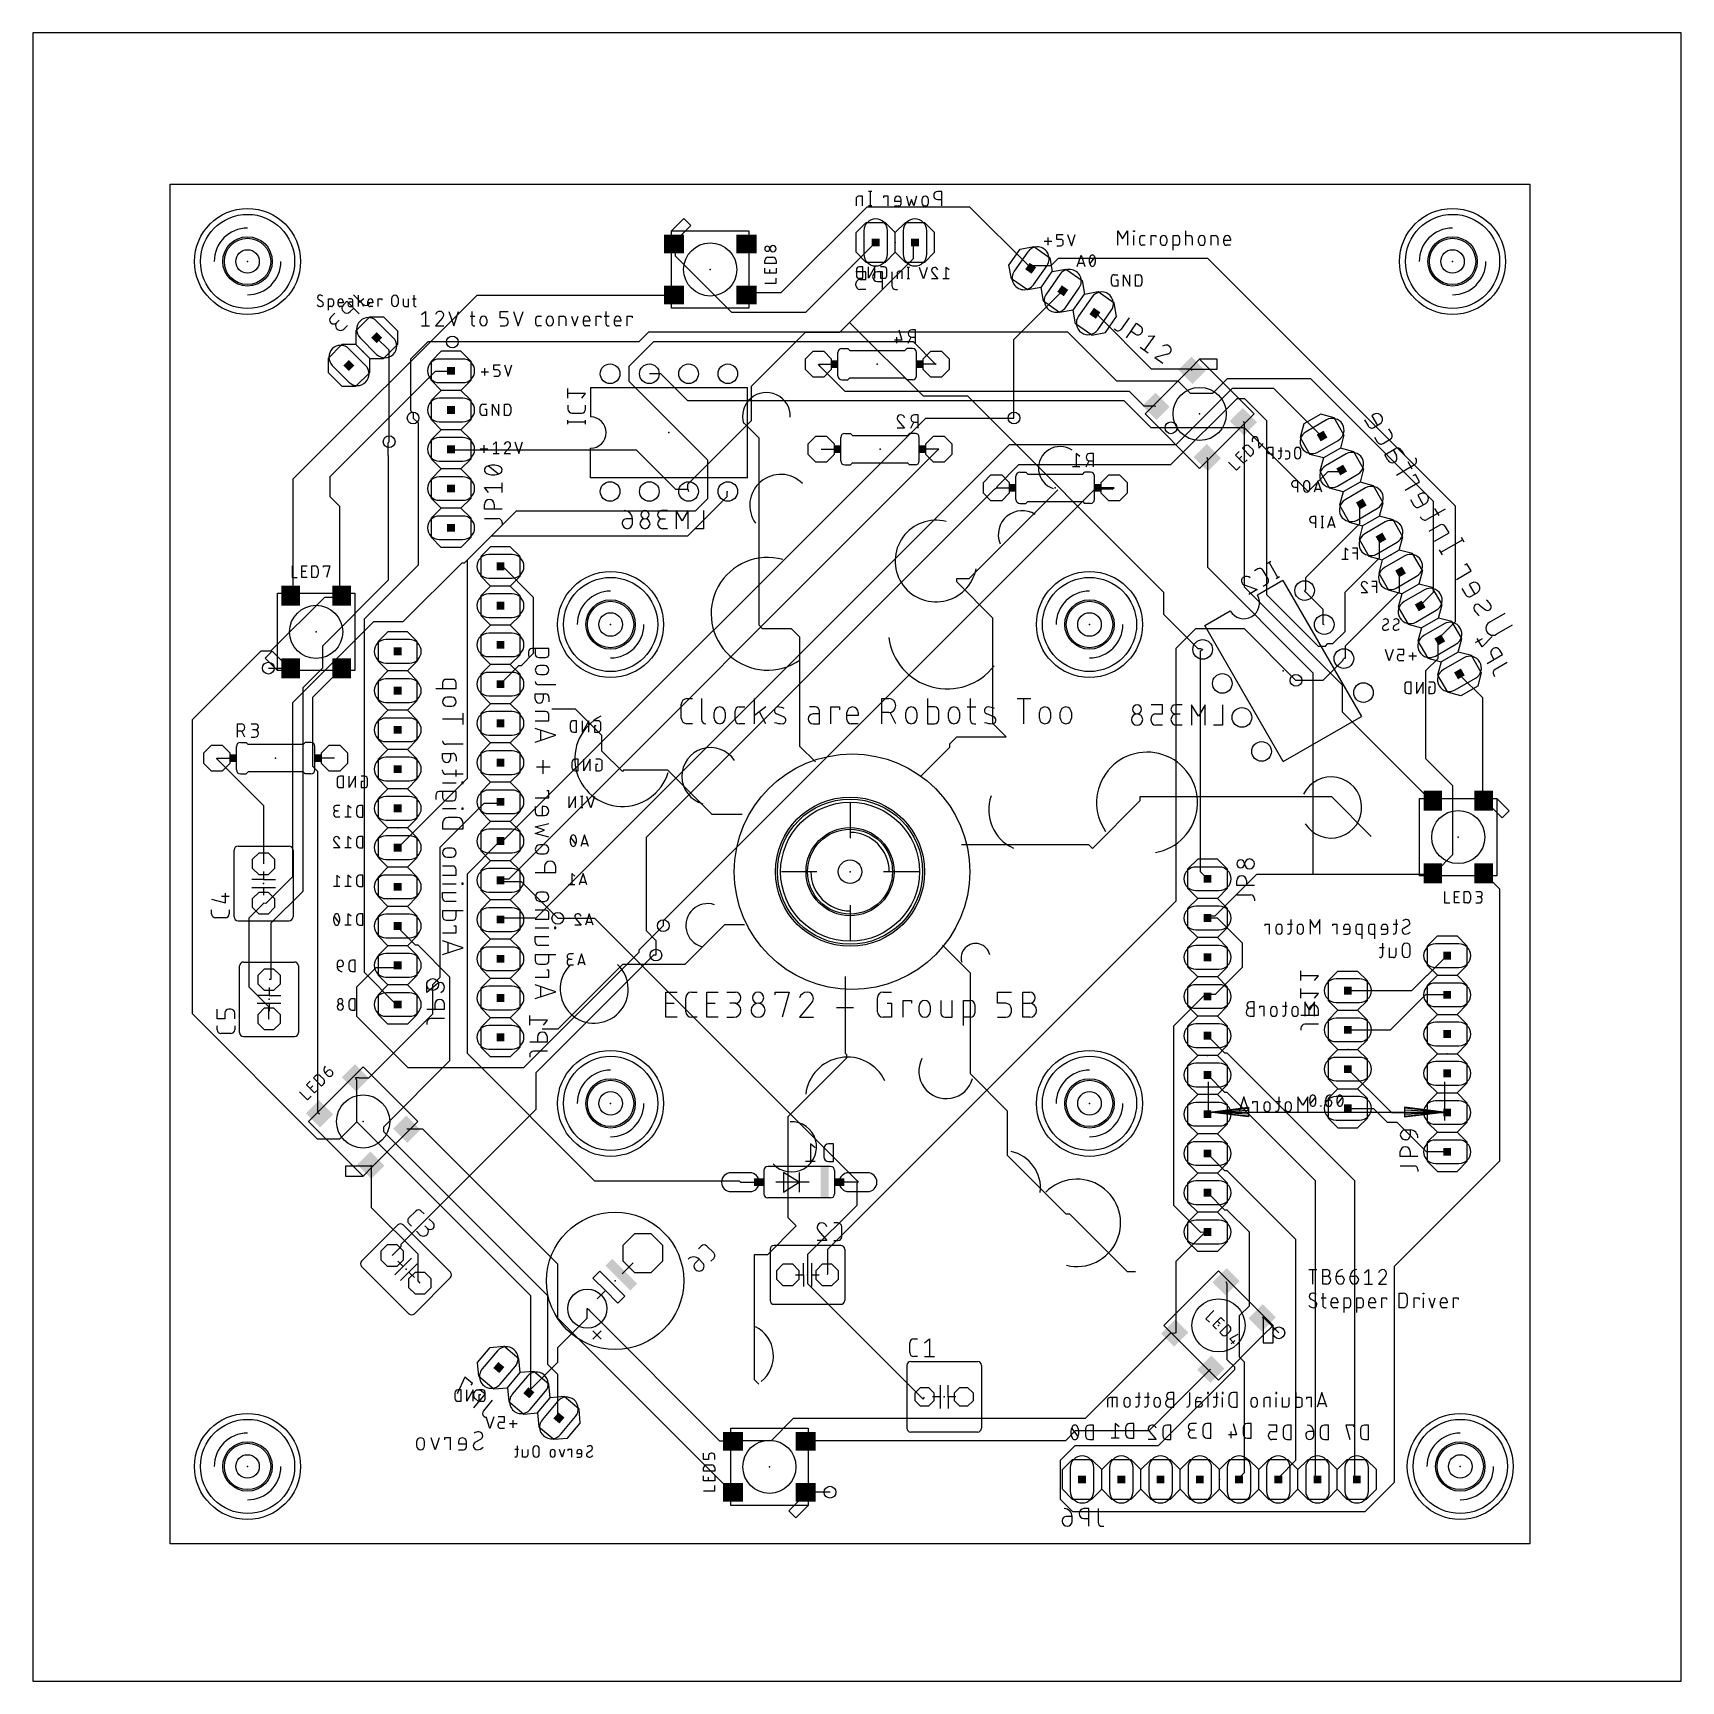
# Model space of a CAD drawing. Extents: x -9 to 98, y -9 to 98.
import ezdxf

# ---------------------------------------------------------------- set-up
doc = ezdxf.new("R2010")
doc.units = 0
for name, color, linetype in [('1', 12, 'CONTINUOUS'), ('16', 132, 'CONTINUOUS'), ('17', 110, 'CONTINUOUS'), ('18', 110, 'CONTINUOUS'), ('20', 31, 'CONTINUOUS'), ('21', 253, 'CONTINUOUS'), ('22', 253, 'CONTINUOUS'), ('23', 53, 'CONTINUOUS'), ('24', 53, 'CONTINUOUS'), ('25', 253, 'CONTINUOUS'), ('26', 253, 'CONTINUOUS'), ('39', 12, 'CONTINUOUS'), ('40', 132, 'CONTINUOUS'), ('41', 12, 'CONTINUOUS'), ('42', 132, 'CONTINUOUS'), ('51', 253, 'CONTINUOUS'), ('52', 253, 'CONTINUOUS')]:
    doc.layers.add(name, color=color, linetype=linetype)

# ---------------------------------------------------------------- blocks, each defined once
blk = doc.blocks.new('OCTAGONP')
blk.add_lwpolyline([(-0.5, -0.2071), (-0.5, 0.2071), (-0.2071, 0.5), (0.2071, 0.5), (0.5, 0.2071), (0.5, -0.2071), (0.2071, -0.5), (-0.2071, -0.5)], close=True)
blk = doc.blocks.new('RECT')
blk.add_solid([(-0.5, -0.5), (0.5, -0.5), (-0.5, 0.5), (0.5, 0.5)])
blk = doc.blocks.new('ROUNDP')
blk.add_circle((0, 0), 0.5)
blk = doc.blocks.new('LONGP100')
blk.add_lwpolyline([(-0.5, -0.5), (0.5, -0.5, 1), (0.5, 0.5), (-0.5, 0.5, 1)], format="xyb", close=True)
blk = doc.blocks.new('ROUNDV')
blk.add_circle((0, 0), 0.5)

msp = doc.modelspace()

# ---------------------------------------------------------------- linework, layer by layer
at = {"layer": '1'}
for p, q in [((45.085, 86.5187), (39.5288, 80.9625)), ((51.7525, 86.5187), (45.085, 86.5187)), ((55.5625, 82.7088), (51.7525, 86.5187)), ((32.7025, 83.9788), (32.6, 84.13)), ((32.7025, 83.3438), (32.7025, 83.9788)), ((36.3538, 79.6925), (32.7025, 83.3438)), ((45.5613, 84.1375), (41.1163, 79.6925)), ((45.5613, 84.1375), (45.66, 84.23)), ((55.5625, 82.7088), (55.6894, 82.5569)), ((55.88, 82.7088), (55.6894, 82.5569)), ((56.9913, 82.7088), (55.88, 82.7088)), ((57.4675, 83.185), (56.9913, 82.7088)), ((67.1513, 83.185), (57.4675, 83.185)), ((83.185, 67.1513), (67.1513, 83.185)), ((19.8438, 80.8038), (7.9375, 68.8975)), ((32.5438, 80.8038), (19.8438, 80.8038)), ((32.5438, 80.8038), (32.6, 80.83)), ((37.3062, 80.9625), (37.3, 80.83)), ((39.5288, 80.9625), (37.3062, 80.9625)), ((41.1163, 79.6925), (36.3538, 79.6925)), ((60.0075, 79.5337), (59.8506, 79.6431)), ((60.0075, 79.5337), (63.5, 76.0413)), ((30.9563, 78.4225), (30.3213, 77.7875)), ((58.1025, 78.4225), (30.9563, 78.4225)), ((61.2775, 75.2475), (58.1025, 78.4225)), ((30.3213, 77.7875), (18.2563, 77.7875)), ((31.2738, 77.7875), (29.6863, 76.2)), ((48.1013, 77.7875), (31.2738, 77.7875)), ((49.53, 76.3588), (48.1013, 77.7875)), ((17.145, 75.8825), (10.3187, 69.0563)), ((18.0975, 75.8825), (17.145, 75.8825)), ((18.0975, 75.8825), (18.1745, 75.9198)), ((29.6863, 76.2), (29.6863, 75.2475)), ((42.0688, 76.2), (41.95, 76.35)), ((42.0688, 76.2), (43.6563, 74.6125)), ((49.53, 76.3588), (49.57, 76.35)), ((63.5, 76.0413), (66.04, 76.0413)), ((66.04, 76.0413), (66.135, 75.9584)), ((29.6863, 75.2475), (34.7662, 70.1675)), ((31.115, 75.7238), (31.01, 75.73)), ((31.75, 75.7238), (31.115, 75.7238)), ((33.4963, 73.9775), (31.75, 75.7238)), ((65.2463, 75.2475), (61.2775, 75.2475)), ((68.7388, 74.7713), (65.0875, 71.12)), ((66.04, 74.4537), (65.2463, 75.2475)), ((68.4213, 75.4063), (67.4688, 74.4537)), ((73.8188, 75.4063), (68.4213, 75.4063)), ((71.4375, 74.7713), (68.7388, 74.7713)), ((74.4537, 71.755), (71.4375, 74.7713)), ((81.7563, 67.4688), (73.8188, 75.4063)), ((61.7538, 73.9775), (33.4963, 73.9775)), ((43.6563, 74.6125), (62.0713, 74.6125)), ((63.5, 72.2313), (61.7538, 73.9775)), ((62.0713, 74.6125), (63.0237, 73.66)), ((63.0237, 73.66), (63.6588, 73.66)), ((63.6588, 73.66), (63.8016, 73.625)), ((64.77, 69.85), (69.0563, 74.1363)), ((67.4688, 74.4537), (66.04, 74.4537)), ((69.0563, 74.1363), (69.5325, 74.1363)), ((69.5325, 74.1363), (70.9613, 72.7075)), ((15.7163, 72.8663), (16.0338, 72.5487)), ((16.0338, 72.5487), (16.0338, 63.3413)), ((21.4313, 45.4025), (48.895, 72.8663)), ((48.895, 72.8663), (54.61, 72.8663)), ((69.5325, 72.5487), (69.4584, 72.635)), ((69.5325, 61.9125), (69.5325, 72.5487)), ((70.9613, 72.7075), (70.9613, 61.4363)), ((64.77, 72.2313), (63.5, 72.2313)), ((74.4537, 71.755), (74.555, 71.699)), ((14.099, 71.266), (14.164, 71.331)), ((14.099, 70.446), (14.099, 71.266)), ((14.1285, 70.4165), (14.099, 70.446)), ((14.1285, 62.3885), (14.1285, 70.4165)), ((18.2563, 70.8025), (18.1745, 70.8398)), ((18.2563, 70.8025), (30.1625, 70.8025)), ((49.6887, 70.8025), (21.9075, 43.0213)), ((54.2925, 71.12), (23.6538, 40.4813)), ((30.1625, 70.8025), (32.7025, 68.2625)), ((49.6887, 70.8025), (49.75, 70.85)), ((65.0875, 71.12), (54.2925, 71.12)), ((34.7662, 70.1675), (34.7662, 67.6275)), ((53.4988, 68.4213), (54.9275, 69.85)), ((54.9275, 69.85), (64.77, 69.85)), ((67.1513, 70.1675), (67.125, 70.3016)), ((67.1513, 63.1825), (67.1513, 70.1675)), ((7.9375, 68.8975), (7.9375, 61.4363)), ((10.3187, 69.0563), (10.3187, 67.7863)), ((53.34, 68.2625), (53.47, 68.35)), ((53.4988, 68.4213), (53.47, 68.35)), ((60.96, 68.2625), (61.09, 68.35)), ((10.3187, 67.7863), (10.9538, 67.1513)), ((53.34, 68.2625), (30.7975, 45.72)), ((59.8488, 68.2625), (31.9088, 40.3225)), ((32.7025, 68.2625), (33.4963, 68.2625)), ((33.4963, 68.2625), (33.55, 68.11)), ((34.7662, 67.6275), (33.9725, 66.8338)), ((60.96, 68.2625), (59.8488, 68.2625)), ((76.9938, 67.1513), (77.095, 67.2996)), ((81.7563, 61.595), (81.7563, 67.4688)), ((10.9538, 67.1513), (10.9538, 61.4363)), ((22.3838, 66.8338), (19.2088, 63.6588)), ((33.9725, 66.8338), (22.3838, 66.8338)), ((76.9938, 66.04), (76.9938, 67.1513)), ((83.185, 59.69), (83.185, 67.1513)), ((73.5012, 62.5475), (76.9938, 66.04)), ((78.2638, 65.0875), (78.365, 65.0999)), ((78.2638, 63.8175), (78.2638, 65.0875)), ((16.0338, 63.3413), (12.5412, 59.8488)), ((19.2088, 63.6588), (19.2088, 49.53)), ((21.4313, 63.3413), (21.37, 63.26)), ((21.4313, 63.3413), (23.495, 61.2775)), ((73.9775, 56.3563), (67.1513, 63.1825)), ((76.0413, 61.595), (78.2638, 63.8175)), ((9.8425, 58.1025), (14.1285, 62.3885)), ((75.8825, 55.5625), (69.5325, 61.9125)), ((73.5012, 61.7538), (73.5012, 62.5475)), ((79.5337, 62.865), (79.635, 62.9001)), ((79.5337, 62.865), (79.5337, 61.595)), ((6.5088, 57.785), (10.0013, 61.2775)), ((7.9375, 61.4363), (7.79, 61.37)), ((10.0013, 61.2775), (10.795, 61.2775)), ((10.795, 61.2775), (11.09, 61.37)), ((10.9538, 61.4363), (11.09, 61.37)), ((23.495, 61.2775), (23.495, 57.6263)), ((70.9613, 61.4363), (74.295, 58.1025)), ((73.5012, 61.7538), (73.4246, 61.6946)), ((73.5012, 61.595), (73.4246, 61.6946)), ((73.5012, 61.595), (74.6125, 60.4838)), ((76.0413, 59.055), (76.0413, 61.595)), ((79.5337, 61.595), (76.0413, 58.1025)), ((80.9625, 60.8013), (81.7563, 61.595)), ((12.5412, 59.8488), (12.5412, 36.9888)), ((74.6125, 60.4838), (74.6125, 59.5313)), ((80.9625, 60.8013), (80.905, 60.7004)), ((66.3575, 59.2138), (65.0875, 57.9438)), ((69.5325, 59.2138), (66.3575, 59.2138)), ((72.8663, 55.88), (69.5325, 59.2138)), ((74.6125, 59.5313), (74.6946, 59.4948)), ((75.2475, 58.2613), (76.0413, 59.055)), ((82.2325, 58.7375), (82.175, 58.5007)), ((82.2325, 58.7375), (83.185, 59.69)), ((1.4287, 53.34), (5.8738, 57.785)), ((5.8738, 57.785), (6.5088, 57.785)), ((9.8425, 58.1025), (9.8425, 56.6738)), ((23.495, 57.6263), (22.7013, 56.8325)), ((65.0875, 57.9438), (65.0875, 41.5925)), ((66.675, 57.785), (66.8254, 57.8846)), ((66.675, 43.4975), (66.675, 57.785)), ((74.295, 58.1025), (74.7713, 58.1025)), ((74.7713, 58.1025), (74.93, 58.2613)), ((74.93, 58.2613), (75.2475, 58.2613)), ((76.0413, 58.1025), (76.0413, 57.3088)), ((82.0738, 58.42), (82.175, 58.5007)), ((82.0738, 57.3088), (82.0738, 58.42)), ((6.35, 56.6738), (7.7788, 56.6738)), ((7.7788, 56.6738), (7.79, 56.67)), ((9.8425, 56.6738), (8.5725, 55.4038)), ((10.9538, 56.515), (11.09, 56.67)), ((22.5425, 56.8325), (21.4313, 55.7213)), ((22.7013, 56.8325), (22.5425, 56.8325)), ((76.0413, 57.3088), (75.9646, 57.2951)), ((81.28, 56.515), (82.0738, 57.3088)), ((10.9538, 56.515), (9.2075, 54.7688)), ((21.4313, 55.7213), (21.37, 55.64)), ((73.9775, 43.3388), (73.9775, 56.3563)), ((75.8825, 53.8163), (75.8825, 55.5625)), ((81.28, 50.8), (81.28, 56.515)), ((83.5025, 56.1975), (83.445, 56.301)), ((83.5025, 56.1975), (84.9313, 54.7688)), ((8.5725, 55.4038), (8.5725, 42.2275)), ((9.2075, 54.7688), (9.2075, 50.3238)), ((84.9313, 54.7688), (84.9313, 48.1013)), ((1.4287, 34.29), (1.4287, 53.34)), ((81.5975, 48.1013), (75.8825, 53.8163)), ((3.0163, 50.8), (3.01, 50.85)), ((3.0163, 50.8), (6.0325, 47.7838)), ((9.2075, 50.3238), (9.525, 50.0063)), ((83.0263, 49.0538), (81.28, 50.8)), ((9.525, 50.0063), (9.525, 27.94)), ((19.2088, 49.53), (14.7637, 45.085)), ((81.5975, 48.1013), (81.72, 48.09)), ((83.0263, 44.6088), (83.0263, 49.0538)), ((84.9313, 48.1013), (85.02, 48.09)), ((6.0325, 47.7838), (6.0325, 44.1325)), ((14.7637, 45.085), (14.72, 45.06)), ((21.2725, 45.4025), (19.2088, 43.3388)), ((21.2725, 45.4025), (21.37, 45.48)), ((21.4313, 45.4025), (21.37, 45.48)), ((30.7975, 45.72), (30.7975, 39.6875)), ((6.0325, 44.1325), (6.04, 44.01)), ((81.915, 43.4975), (83.0263, 44.6088)), ((19.2088, 43.3388), (19.2088, 31.75)), ((21.4313, 43.0213), (21.37, 42.94)), ((21.9075, 43.0213), (21.4313, 43.0213)), ((66.9925, 43.18), (66.675, 43.4975)), ((66.9925, 43.18), (67.14, 43.04)), ((67.6275, 40.64), (70.3263, 43.3388)), ((70.3263, 43.3388), (73.9775, 43.3388)), ((73.9775, 43.3388), (81.5975, 43.3388)), ((81.5975, 43.3388), (81.72, 43.39)), ((81.915, 43.4975), (81.72, 43.39)), ((85.09, 43.3388), (85.02, 43.39)), ((85.09, 43.3388), (86.0425, 42.3863)), ((8.5725, 42.2275), (6.5088, 40.1638)), ((86.0425, 42.3863), (86.0425, 24.765)), ((6.0325, 41.4338), (5.08, 40.4813)), ((6.0325, 41.4338), (6.04, 41.47)), ((65.0875, 41.5925), (42.545, 19.05)), ((67.1513, 40.64), (67.14, 40.5)), ((67.1513, 40.64), (67.6275, 40.64)), ((5.08, 40.4813), (5.08, 36.0363)), ((6.5088, 40.1638), (6.5088, 36.5125)), ((14.7637, 39.8463), (14.72, 39.98)), ((15.875, 38.735), (14.7637, 39.8463)), ((21.4313, 40.4813), (21.37, 40.4)), ((23.6538, 40.4813), (21.4313, 40.4813)), ((25.0825, 40.4813), (27.4638, 40.4813)), ((27.4638, 40.4813), (44.45, 23.495)), ((30.7975, 39.6875), (31.4325, 39.0525)), ((31.9088, 40.3225), (31.9088, 40.005)), ((67.7863, 40.4813), (67.14, 40.5)), ((67.7863, 40.4813), (69.3738, 38.8938)), ((16.0338, 38.735), (15.875, 38.735)), ((18.0975, 36.6713), (16.0338, 38.735)), ((31.4325, 39.0525), (31.4325, 38.1)), ((69.3738, 38.8938), (69.3738, 37.3062)), ((81.384, 36.798), (82.654, 38.068)), ((6.5088, 36.5125), (6.39, 36.51)), ((12.5412, 36.9888), (14.605, 34.925)), ((18.0975, 31.2738), (18.0975, 36.6713)), ((69.3738, 37.3062), (67.6275, 35.56)), ((80.3679, 35.8), (81.3659, 36.798)), ((81.3659, 36.798), (81.384, 36.798)), ((5.08, 36.0363), (6.35, 34.7662)), ((16.9863, 34.29), (16.9863, 36.195)), ((66.9925, 35.56), (64.9288, 33.4963)), ((66.9925, 35.56), (67.14, 35.42)), ((67.1513, 35.56), (67.14, 35.42)), ((67.6275, 35.56), (67.1513, 35.56)), ((76.22, 35.8), (80.3679, 35.8)), ((81.28, 35.56), (78.98, 33.26)), ((81.312, 35.528), (81.28, 35.56)), ((82.654, 35.528), (81.312, 35.528)), ((9.525, 26.1938), (1.4287, 34.29)), ((6.35, 34.7662), (6.35, 33.9725)), ((12.8588, 30.1625), (16.9863, 34.29)), ((14.605, 34.925), (14.72, 34.9)), ((6.35, 33.9725), (6.39, 33.97)), ((64.9288, 33.4963), (64.9288, 21.9075)), ((76.22, 33.26), (78.98, 33.26)), ((67.1513, 32.8612), (67.14, 32.88)), ((68.2625, 31.75), (67.1513, 32.8612)), ((13.8113, 26.9875), (18.0975, 31.2738)), ((19.2088, 31.75), (27.4638, 23.495)), ((68.4213, 31.75), (68.2625, 31.75)), ((76.6763, 23.495), (68.4213, 31.75)), ((12.2238, 30.1625), (11.985, 30.1584)), ((12.065, 30.0038), (11.985, 30.1584)), ((12.065, 27.305), (12.065, 30.0038)), ((12.2238, 30.1625), (12.8588, 30.1625)), ((67.1513, 30.3213), (67.14, 30.34)), ((68.2625, 29.21), (67.1513, 30.3213)), ((76.22, 30.72), (77.49, 29.45)), ((68.4213, 29.21), (68.2625, 29.21)), ((74.1363, 23.495), (68.4213, 29.21)), ((77.49, 29.45), (77.5081, 29.45)), ((77.5081, 29.45), (79.0501, 27.908)), ((9.525, 27.94), (9.6516, 27.825)), ((76.22, 28.18), (77.88, 28.18)), ((77.88, 28.18), (78.787, 27.273)), ((79.0501, 27.908), (82.654, 27.908)), ((12.065, 27.305), (10.9538, 26.1938)), ((23.3362, 16.0338), (12.065, 27.305)), ((13.8113, 26.67), (13.8113, 26.9875)), ((24.4475, 16.0338), (13.8113, 26.67)), ((15.3988, 26.8288), (15.3084, 26.835)), ((16.3513, 26.8288), (15.3988, 26.8288)), ((25.0825, 18.0975), (16.3513, 26.8288)), ((79.407, 27.273), (78.787, 27.273)), ((81.312, 25.368), (79.407, 27.273)), ((10.9538, 26.1938), (9.525, 26.1938)), ((67.1513, 25.2413), (67.14, 25.26)), ((68.2625, 24.13), (67.1513, 25.2413)), ((86.0425, 24.765), (79.2163, 17.9388)), ((82.654, 25.368), (81.312, 25.368)), ((13.0175, 24.4475), (12.975, 24.5016)), ((13.0175, 21.7488), (13.0175, 24.4475)), ((27.4638, 23.495), (36.83, 23.495)), ((36.83, 23.495), (36.9, 23.4)), ((44.45, 23.495), (44.52, 23.4)), ((68.4213, 24.13), (68.2625, 24.13)), ((72.8663, 19.685), (68.4213, 24.13)), ((74.1363, 4.2862), (74.1363, 23.495)), ((76.6763, 4.2862), (76.6763, 23.495)), ((44.45, 23.3362), (44.52, 23.4)), ((44.45, 21.9075), (44.45, 23.3362)), ((67.1513, 22.7013), (67.14, 22.72)), ((68.2625, 21.59), (67.1513, 22.7013)), ((16.0338, 18.7325), (13.0175, 21.7488)), ((41.275, 18.7325), (44.45, 21.9075)), ((64.9288, 21.9075), (66.675, 20.1613)), ((68.4213, 21.59), (68.2625, 21.59)), ((69.85, 20.1613), (68.4213, 21.59)), ((66.9925, 20.1613), (65.0875, 18.2563)), ((66.675, 20.1613), (67.14, 20.18)), ((66.9925, 20.1613), (67.14, 20.18)), ((69.85, 15.3988), (69.85, 20.1613)), ((72.8663, 5.3975), (72.8663, 19.685)), ((16.0338, 16.9863), (16.0338, 18.7325)), ((41.275, 16.8275), (41.275, 18.7325)), ((42.545, 19.05), (42.545, 17.4625)), ((65.0875, 18.2563), (65.0875, 13.6525)), ((25.0825, 14.605), (25.0825, 18.0975)), ((42.545, 17.4625), (42.51, 17.4)), ((79.2163, 17.9388), (79.2163, 3.9688)), ((16.0338, 16.9863), (16.158, 16.862)), ((23.3362, 9.8425), (23.3362, 16.0338)), ((24.4475, 11.5888), (24.4475, 16.0338)), ((48.7363, 9.3663), (41.275, 16.8275)), ((68.4213, 16.8275), (68.345, 16.9584)), ((68.4213, 11.9063), (68.4213, 16.8275)), ((27.1463, 15.0813), (26.994, 15.2139)), ((27.1463, 15.0813), (35.56, 6.6675)), ((69.215, 14.7637), (69.85, 15.3988)), ((36.3538, 3.3338), (25.0825, 14.605)), ((69.215, 12.065), (69.215, 14.7637)), ((70.8025, 14.605), (70.6784, 14.625)), ((71.755, 13.6525), (70.8025, 14.605)), ((64.77, 13.6525), (59.2138, 8.0962)), ((64.77, 13.6525), (65.0216, 13.635)), ((65.0875, 13.6525), (65.0216, 13.635)), ((68.8975, 11.43), (68.4213, 11.9063)), ((69.5325, 11.7475), (69.215, 12.065)), ((69.5325, 4.6037), (69.5325, 11.7475)), ((25.0825, 10.9538), (24.4475, 11.5888)), ((25.0825, 8.255), (25.0825, 10.9538)), ((67.31, 11.2713), (63.3413, 7.3025)), ((63.9763, 6.35), (68.8975, 11.2713)), ((67.31, 11.2713), (67.355, 11.3016)), ((68.8975, 11.2713), (68.8975, 11.43)), ((23.3362, 9.8425), (23.21, 9.77)), ((48.7363, 9.3663), (48.82, 9.51)), ((25.0825, 8.255), (25.1558, 8.1373)), ((40.3225, 8.0962), (38.8938, 6.6675)), ((59.2138, 8.0962), (40.3225, 8.0962)), ((35.56, 6.6675), (36.3538, 6.6675)), ((36.3538, 6.6675), (36.43, 6.63)), ((36.6713, 6.6675), (36.43, 6.63)), ((38.8938, 6.6675), (36.6713, 6.6675)), ((41.275, 6.6675), (41.13, 6.63)), ((57.9438, 6.6675), (41.275, 6.6675)), ((58.5787, 7.3025), (57.9438, 6.6675)), ((63.3413, 7.3025), (58.5787, 7.3025)), ((57.6263, 5.3975), (58.5787, 6.35)), ((57.6263, 2.8575), (57.6263, 5.3975)), ((58.5787, 6.35), (63.9763, 6.35)), ((71.755, 4.2862), (72.8663, 5.3975)), ((69.215, 4.2862), (69.18, 4.16)), ((69.215, 4.2862), (69.5325, 4.6037)), ((71.755, 4.2862), (71.72, 4.16)), ((74.1363, 4.2862), (74.26, 4.16)), ((76.6763, 4.2862), (76.8, 4.16)), ((36.3538, 3.3338), (36.43, 3.33)), ((41.275, 3.3338), (41.13, 3.33)), ((42.7037, 3.3338), (41.275, 3.3338)), ((79.2163, 3.9688), (77.3113, 2.0638)), ((58.42, 2.0638), (57.6263, 2.8575)), ((77.3113, 2.0638), (58.42, 2.0638))]:
    msp.add_line(p, q, dxfattribs=at)
at = {"layer": '16'}
for p, q in [((-8.89, 97.79), (-8.89, -8.89)), ((97.79, 97.79), (-8.89, 97.79)), ((97.79, 0), (97.79, 97.79)), ((48.1013, 84.1375), (48.2, 84.23)), ((48.1013, 83.185), (48.1013, 84.1375)), ((43.9738, 79.0575), (48.1013, 83.185)), ((57.6263, 80.9625), (57.77, 81.1)), ((54.61, 77.9463), (57.6263, 80.9625)), ((43.3388, 78.4225), (43.9738, 79.0575)), ((43.9738, 79.0575), (48.7363, 74.295)), ((14.164, 77.2561), (13.357, 78.063)), ((37.6238, 74.93), (41.1163, 78.4225)), ((41.1163, 78.4225), (43.3388, 78.4225)), ((54.61, 72.8663), (54.61, 77.9463)), ((14.164, 71.331), (14.164, 77.2561)), ((16.6687, 77.7875), (15.5575, 76.6763)), ((18.2563, 77.7875), (16.6687, 77.7875)), ((15.5575, 76.6763), (15.5575, 73.3425)), ((37.6238, 72.7075), (37.6238, 74.93)), ((48.7363, 74.295), (51.5938, 74.295)), ((51.5938, 74.295), (64.2938, 61.595)), ((15.5575, 73.3425), (15.7163, 73.1838)), ((15.7163, 73.1838), (15.7163, 72.8663)), ((33.4963, 68.58), (37.6238, 72.7075)), ((69.5325, 72.2313), (64.77, 72.2313)), ((73.66, 68.1038), (69.5325, 72.2313)), ((74.93, 69.3738), (73.66, 68.1038)), ((75.7238, 69.3738), (74.93, 69.3738)), ((75.7238, 69.3738), (75.825, 69.4993)), ((33.4963, 68.2625), (33.4963, 68.58)), ((33.4963, 68.2625), (33.55, 68.11)), ((33.4963, 65.2463), (36.0363, 67.7863)), ((36.0363, 68.1038), (36.09, 68.11)), ((36.0363, 67.7863), (36.0363, 68.1038)), ((19.05, 63.5), (20.7963, 65.2463)), ((20.7963, 65.2463), (33.4963, 65.2463)), ((15.0813, 59.69), (18.8912, 63.5)), ((18.8912, 63.5), (19.05, 63.5)), ((64.2938, 61.595), (64.2938, 60.1663)), ((64.2938, 60.1663), (66.5162, 57.9438)), ((7.9375, 54.4513), (13.1763, 59.69)), ((13.1763, 59.69), (15.0813, 59.69)), ((66.5162, 57.9438), (66.675, 57.9438)), ((66.675, 57.9438), (66.8254, 57.8846)), ((75.8825, 57.15), (74.6125, 55.88)), ((75.8825, 57.15), (75.9646, 57.2951)), ((74.6125, 55.88), (72.8663, 55.88)), ((7.9375, 43.18), (7.9375, 54.4513)), ((21.2725, 47.9425), (21.37, 48.02)), ((17.4625, 45.085), (20.32, 47.9425)), ((20.32, 47.9425), (21.2725, 47.9425)), ((17.4625, 36.6713), (17.4625, 45.085)), ((6.1913, 41.4338), (7.9375, 43.18)), ((21.4313, 42.8625), (21.37, 42.94)), ((21.4313, 42.8625), (22.7013, 42.8625)), ((22.7013, 42.8625), (25.0825, 40.4813)), ((6.1913, 41.4338), (6.04, 41.47)), ((31.9088, 40.005), (30.3213, 38.4175)), ((30.3213, 38.4175), (30.3213, 38.2587)), ((14.605, 37.3062), (14.72, 37.44)), ((30.3213, 38.2587), (22.86, 30.7975)), ((31.2738, 38.1), (23.6538, 30.48)), ((31.4325, 38.1), (31.2738, 38.1)), ((12.065, 36.0363), (13.335, 37.3062)), ((13.335, 37.3062), (14.605, 37.3062)), ((16.9863, 36.195), (17.4625, 36.6713)), ((12.065, 34.1313), (12.065, 36.0363)), ((15.3988, 30.7975), (12.065, 34.1313)), ((22.86, 30.7975), (15.3988, 30.7975)), ((23.6538, 30.48), (23.6538, 28.0988)), ((23.6538, 28.0988), (14.9225, 19.3675)), ((14.9225, 19.2088), (14.4463, 18.7325)), ((14.9225, 19.3675), (14.9225, 19.2088)), ((14.4463, 18.7325), (14.362, 18.658)), ((26.9875, 15.0813), (26.994, 15.2139)), ((26.9875, 14.605), (26.9875, 15.0813)), ((25.0825, 12.7), (26.9875, 14.605)), ((23.1775, 9.8425), (25.0825, 11.7475)), ((25.0825, 11.7475), (25.0825, 12.7)), ((23.1775, 9.8425), (23.21, 9.77)), ((97.79, -8.89), (97.79, 0)), ((-8.89, -8.89), (97.79, -8.89))]:
    msp.add_line(p, q, dxfattribs=at)
at = {"layer": '20'}
for p, q in [((0, 0), (0, 88)), ((0, 88), (88, 88)), ((88, 88), (88, 0)), ((88, 0), (0, 0))]:
    msp.add_line(p, q, dxfattribs=at)
for centre, radius in [((5, 83), 1.5), ((83, 83), 1.5), ((28.5, 59.5), 1.5), ((59.5, 59.5), 1.5), ((44, 43.5), 2.75), ((28.5, 28.5), 1.5), ((59.5, 28.5), 1.5), ((5, 5), 1.5), ((83.5, 5), 1.5)]:
    msp.add_circle(centre, radius, dxfattribs=at)
at = {"layer": '21'}
for p, q in [((33.25, 85.78), (32.45, 84.98)), ((33.7, 85.33), (33.25, 85.78)), ((32.45, 84.08), (32.45, 84.98)), ((32.45, 84.98), (33.35, 84.98)), ((32.45, 84.08), (33.35, 84.98)), ((33.35, 84.98), (33.7, 85.33)), ((33.35, 84.98), (37.45, 84.98)), ((37.45, 84.98), (37.45, 79.98)), ((56.5691, 84.3046), (57.0602, 84.3046)), ((56.8146, 84.059), (56.8146, 84.5501)), ((57.3903, 84.4273), (57.3903, 84.7547)), ((57.3903, 84.7547), (57.7995, 84.7547)), ((57.6358, 84.4273), (57.3903, 84.4273)), ((58.0809, 84.7547), (58.3264, 84.0181)), ((58.3264, 84.0181), (58.572, 84.7547)), ((61.3321, 84.0461), (61.3321, 84.9859)), ((61.3321, 84.9859), (61.6454, 84.4638)), ((61.6454, 84.4638), (61.9586, 84.9859)), ((61.9586, 84.9859), (61.9586, 84.0461)), ((62.3508, 84.9337), (62.3508, 84.9859)), ((62.3508, 84.9859), (62.403, 84.9859)), ((62.403, 84.9337), (62.3508, 84.9337)), ((62.3769, 84.0461), (62.3769, 84.6726)), ((62.403, 84.9859), (62.403, 84.9337)), ((62.7482, 84.2027), (62.7482, 84.516)), ((62.9048, 84.6726), (63.1137, 84.6726)), ((63.4838, 84.0461), (63.4838, 84.6726)), ((63.4838, 84.6726), (63.7971, 84.6726)), ((63.7971, 84.6726), (63.7971, 84.5682)), ((64.0883, 84.2549), (64.0883, 84.4638)), ((64.506, 84.4638), (64.506, 84.2549)), ((64.9158, 83.7328), (64.9158, 84.6726)), ((64.9158, 84.6726), (65.1768, 84.6726)), ((65.3335, 84.516), (65.3335, 84.2027)), ((65.7342, 84.0461), (65.7342, 84.9859)), ((65.7342, 84.6726), (65.9952, 84.6726)), ((66.1519, 84.516), (66.1519, 84.0461)), ((66.5571, 84.2549), (66.5571, 84.4638)), ((66.9748, 84.4638), (66.9748, 84.2549)), ((67.3801, 84.0461), (67.3801, 84.6726)), ((67.3801, 84.6726), (67.6411, 84.6726)), ((67.7978, 84.516), (67.7978, 84.0461)), ((68.2031, 84.2027), (68.2031, 84.4638)), ((68.6207, 84.3594), (68.2031, 84.3594)), ((68.6207, 84.4638), (68.6207, 84.3594)), ((32.45, 79.98), (32.45, 84.08)), ((54.2848, 82.7652), (55.0132, 83.8055)), ((55.0132, 83.8055), (55.8976, 83.9614)), ((55.8976, 83.9614), (56.938, 83.233)), ((56.938, 83.233), (57.0939, 82.3486)), ((57.3903, 84.0181), (57.6358, 84.0181)), ((57.7995, 84.1818), (57.7995, 84.2636)), ((58.7091, 82.6791), (58.9546, 83.4157)), ((58.9546, 83.4157), (59.2002, 82.6791)), ((59.5225, 82.8428), (59.8498, 83.252)), ((63.1137, 84.0461), (62.9048, 84.0461)), ((65.1768, 84.0461), (64.9158, 84.0461)), ((68.6207, 84.0461), (68.3597, 84.0461)), ((54.4408, 81.8808), (54.2848, 82.7652)), ((56.3655, 81.3083), (57.0939, 82.3486)), ((57.0939, 82.3486), (57.9783, 82.5045)), ((57.9783, 82.5045), (59.0186, 81.7761)), ((59.1388, 82.8633), (58.7705, 82.8633)), ((55.4811, 81.1523), (54.4408, 81.8808)), ((56.3655, 81.3083), (55.4811, 81.1523)), ((56.5214, 80.4239), (56.3655, 81.3083)), ((59.0186, 81.7761), (59.1745, 80.8917)), ((60.9261, 81.5658), (60.9261, 81.975)), ((61.0898, 82.1387), (61.3353, 82.1387)), ((61.3353, 81.4021), (61.0898, 81.4021)), ((61.2126, 81.8113), (61.3353, 81.8113)), ((61.3353, 81.8113), (61.3353, 81.4021)), ((61.7064, 81.4021), (61.7064, 82.1387)), ((61.7064, 82.1387), (62.1156, 81.4021)), ((62.1156, 81.4021), (62.1156, 82.1387)), ((62.4867, 81.4021), (62.4867, 82.1387)), ((62.4867, 82.1387), (62.6913, 82.1387)), ((62.6913, 81.4021), (62.4867, 81.4021)), ((62.8959, 81.9341), (62.8959, 81.6067)), ((9.8335, 80.39), (9.6084, 80.5128)), ((10.2339, 79.8376), (10.2339, 80.5742)), ((10.2339, 80.5742), (10.4385, 80.5742)), ((10.4385, 80.0831), (10.2339, 80.0831)), ((10.5612, 80.4514), (10.5612, 80.2059)), ((10.8638, 80.2059), (10.8638, 80.4105)), ((11.1911, 80.3286), (10.8638, 80.3286)), ((11.1911, 80.0831), (10.9865, 80.0831)), ((11.1911, 80.4105), (11.1911, 80.3286)), ((11.6983, 80.5742), (11.5346, 80.5742)), ((11.821, 80.3696), (11.6369, 80.3696)), ((11.6369, 80.0831), (11.821, 80.0831)), ((11.821, 80.0831), (11.821, 80.4514)), ((12.1899, 80.0831), (12.1899, 80.8197)), ((12.5173, 80.5742), (12.1899, 80.3286)), ((12.5173, 80.0831), (12.3331, 80.4309)), ((12.7901, 80.2059), (12.7901, 80.4105)), ((13.1175, 80.3286), (12.7901, 80.3286)), ((13.1175, 80.0831), (12.9129, 80.0831)), ((13.1175, 80.4105), (13.1175, 80.3286)), ((13.4531, 80.0831), (13.4531, 80.5742)), ((13.4531, 80.5742), (13.6986, 80.5742)), ((13.6986, 80.5742), (13.6986, 80.4923)), ((14.3341, 80.2877), (14.3341, 80.6151)), ((14.7433, 80.6151), (14.7433, 80.2877)), ((15.0822, 80.5742), (15.0822, 80.2059)), ((15.2049, 80.0831), (15.4096, 80.0831)), ((15.4096, 80.0831), (15.4096, 80.5742)), ((15.6775, 80.5742), (15.923, 80.5742)), ((15.7594, 80.8197), (15.7594, 80.2059)), ((15.8821, 80.0831), (15.923, 80.0831)), ((57.5617, 79.6955), (56.5214, 80.4239)), ((58.4461, 79.8514), (59.1745, 80.8917)), ((59.1745, 80.8917), (60.0589, 81.0477)), ((60.0589, 81.0477), (61.0992, 80.3192)), ((61.2552, 79.4348), (61.0992, 80.3192)), ((16.2601, 79.5591), (16.5212, 79.7679)), ((16.5212, 79.7679), (16.5212, 78.8281)), ((17.6183, 79.3502), (17.1745, 78.8281)), ((18.0367, 79.7679), (18.3499, 78.8281)), ((18.3499, 78.8281), (18.6632, 79.7679)), ((19.4053, 79.4546), (19.7186, 79.4546)), ((19.5098, 79.7679), (19.5098, 78.9847)), ((20.0613, 79.0369), (20.0613, 79.2458)), ((20.479, 79.2458), (20.479, 79.0369)), ((21.3502, 79.3502), (21.3502, 79.7679)), ((21.3502, 79.7679), (21.8723, 79.7679)), ((21.6635, 79.3502), (21.3502, 79.3502)), ((21.8723, 79.0369), (21.8723, 79.1414)), ((22.2124, 79.7679), (22.5257, 78.8281)), ((22.5257, 78.8281), (22.8389, 79.7679)), ((23.659, 78.9847), (23.659, 79.298)), ((23.8156, 79.4546), (24.0245, 79.4546)), ((24.359, 79.0369), (24.359, 79.2458)), ((24.7767, 79.2458), (24.7767, 79.0369)), ((25.1819, 78.8281), (25.1819, 79.4546)), ((25.1819, 79.4546), (25.443, 79.4546)), ((25.5996, 79.298), (25.5996, 78.8281)), ((25.9744, 79.4546), (26.1833, 78.8281)), ((26.1833, 78.8281), (26.3921, 79.4546)), ((26.7364, 78.9847), (26.7364, 79.2458)), ((27.1541, 79.1414), (26.7364, 79.1414)), ((27.1541, 79.2458), (27.1541, 79.1414)), ((27.5645, 78.8281), (27.5645, 79.4546)), ((27.5645, 79.4546), (27.8778, 79.4546)), ((27.8778, 79.4546), (27.8778, 79.3502)), ((28.0921, 79.4546), (28.4054, 79.4546)), ((28.1965, 79.7679), (28.1965, 78.9847)), ((28.7481, 78.9847), (28.7481, 79.2458)), ((29.1658, 79.1414), (28.7481, 79.1414)), ((29.1658, 79.2458), (29.1658, 79.1414)), ((29.5762, 78.8281), (29.5762, 79.4546)), ((29.5762, 79.4546), (29.8894, 79.4546)), ((29.8894, 79.4546), (29.8894, 79.3502)), ((37.45, 79.98), (32.45, 79.98)), ((58.4461, 79.8514), (57.5617, 79.6955)), ((58.602, 78.967), (58.4461, 79.8514)), ((59.6424, 78.2386), (58.602, 78.967)), ((60.5267, 78.3945), (61.2552, 79.4348)), ((16.2601, 78.8281), (16.7822, 78.8281)), ((17.1745, 78.8281), (17.6966, 78.8281)), ((19.6664, 78.8281), (19.7186, 78.8281)), ((21.3502, 78.8281), (21.6635, 78.8281)), ((24.0245, 78.8281), (23.8156, 78.8281)), ((27.1541, 78.8281), (26.893, 78.8281)), ((28.3531, 78.8281), (28.4054, 78.8281)), ((29.1658, 78.8281), (28.9047, 78.8281)), ((59.6424, 78.2386), (60.5267, 78.3945)), ((17.5395, 77.1898), (16.9045, 76.5548)), ((18.8095, 77.1898), (17.5395, 77.1898)), ((19.4445, 76.5548), (18.8095, 77.1898)), ((16.9045, 75.2848), (16.9045, 76.5548)), ((19.4445, 76.5548), (19.4445, 75.2848)), ((20.1131, 75.8536), (20.6042, 75.8536)), ((20.3586, 75.608), (20.3586, 76.0991)), ((20.9343, 75.9763), (20.9343, 76.3037)), ((20.9343, 76.3037), (21.3435, 76.3037)), ((21.1798, 75.9763), (20.9343, 75.9763)), ((21.3435, 75.7308), (21.3435, 75.8126)), ((21.6249, 76.3037), (21.8704, 75.5671)), ((21.8704, 75.5671), (22.116, 76.3037)), ((63.0945, 73.13), (65.9936, 76.0291)), ((65.9936, 76.0291), (66.63, 76.6655)), ((65.9936, 76.0291), (67.2664, 76.0291)), ((66.63, 76.6655), (67.2664, 76.0291)), ((67.7614, 76.6655), (66.63, 76.6655)), ((67.2664, 76.0291), (70.1655, 73.13)), ((67.2664, 76.0291), (67.7614, 76.0291)), ((67.7614, 76.0291), (67.7614, 76.6655)), ((17.5395, 74.6498), (16.9045, 75.2848)), ((19.4445, 75.2848), (18.8095, 74.6498)), ((20.9343, 75.5671), (21.1798, 75.5671)), ((16.9045, 74.0148), (17.5395, 74.6498)), ((16.9045, 72.7448), (16.9045, 74.0148)), ((18.8095, 74.6498), (17.5395, 74.6498)), ((18.8095, 74.6498), (19.4445, 74.0148)), ((19.4445, 74.0148), (19.4445, 72.7448)), ((20.2308, 73.7637), (20.4763, 73.7637)), ((20.8474, 73.0271), (20.8474, 73.7637)), ((20.8474, 73.7637), (21.2566, 73.0271)), ((21.2566, 73.0271), (21.2566, 73.7637)), ((21.6277, 73.0271), (21.6277, 73.7637)), ((21.6277, 73.7637), (21.8323, 73.7637)), ((17.5395, 72.1098), (16.9045, 72.7448)), ((19.4445, 72.7448), (18.8095, 72.1098)), ((20.0671, 73.1908), (20.0671, 73.6)), ((20.4763, 73.0271), (20.2308, 73.0271)), ((20.3536, 73.4363), (20.4763, 73.4363)), ((20.4763, 73.4363), (20.4763, 73.0271)), ((21.8323, 73.0271), (21.6277, 73.0271)), ((22.0369, 73.5591), (22.0369, 73.2317)), ((38.1127, 71.5645), (37.0967, 72.5805)), ((66.63, 69.5945), (63.0945, 73.13)), ((70.1655, 73.13), (66.63, 69.5945)), ((16.9045, 71.4748), (17.5395, 72.1098)), ((18.8095, 72.1098), (17.5395, 72.1098)), ((18.8095, 72.1098), (19.4445, 71.4748)), ((38.1127, 59.4487), (38.1127, 71.5645)), ((16.9045, 70.2048), (16.9045, 71.4748)), ((19.4445, 71.4748), (19.4445, 70.2048)), ((20.0671, 70.8656), (20.5582, 70.8656)), ((20.3126, 70.62), (20.3126, 71.1111)), ((20.8883, 71.152), (21.0929, 71.3157)), ((20.8883, 70.5791), (21.2975, 70.5791)), ((21.0929, 71.3157), (21.0929, 70.5791)), ((21.9677, 70.9883), (21.6198, 70.5791)), ((21.6198, 70.5791), (22.0291, 70.5791)), ((22.3104, 71.3157), (22.556, 70.5791)), ((22.556, 70.5791), (22.8015, 71.3157)), ((17.5395, 69.5698), (16.9045, 70.2048)), ((17.5395, 69.5698), (16.9045, 68.9348)), ((18.8095, 69.5698), (17.5395, 69.5698)), ((19.4445, 70.2048), (18.8095, 69.5698)), ((19.4445, 68.9348), (18.8095, 69.5698)), ((16.9045, 67.6648), (16.9045, 68.9348)), ((19.4445, 68.9348), (19.4445, 67.6648)), ((17.5395, 67.0298), (16.9045, 67.6648)), ((19.4445, 67.6648), (18.8095, 67.0298)), ((51.7017, 62.484), (57.4421, 68.2244)), ((17.5395, 67.0298), (16.9045, 66.3948)), ((16.9045, 65.1248), (16.9045, 66.3948)), ((18.8095, 67.0298), (17.5395, 67.0298)), ((19.4445, 66.3948), (18.8095, 67.0298)), ((19.4445, 66.3948), (19.4445, 65.1248)), ((17.5395, 64.4898), (16.9045, 65.1248)), ((19.4445, 65.1248), (18.8095, 64.4898)), ((18.8095, 64.4898), (17.5395, 64.4898)), ((50.9143, 62.2554), (50.9143, 62.484)), ((50.9143, 62.484), (51.7017, 62.484)), ((53.2511, 59.9186), (50.9143, 62.2554)), ((6.94, 57.42), (6.94, 61.52)), ((6.94, 61.52), (11.94, 61.52)), ((11.94, 61.52), (11.94, 56.52)), ((53.2511, 53.086), (53.2511, 59.9186)), ((38.3413, 59.2201), (38.1127, 59.4487)), ((40.2082, 59.2201), (38.3413, 59.2201)), ((40.7543, 58.674), (40.2082, 59.2201)), ((40.7543, 57.2008), (40.7543, 58.674)), ((6.59, 57.77), (6.14, 57.32)), ((6.94, 57.42), (6.59, 57.77)), ((6.14, 57.32), (6.94, 56.52)), ((6.94, 56.52), (6.94, 57.42)), ((7.84, 56.52), (6.94, 57.42)), ((40.7543, 51.6128), (40.7543, 57.2008)), ((7.84, 56.52), (6.94, 56.52)), ((11.94, 56.52), (7.84, 56.52)), ((33.4374, 54.7018), (33.7987, 54.7018)), ((34.3925, 54.7018), (34.3925, 53.3471)), ((37.8246, 53.0762), (37.8246, 54.7018)), ((46.0632, 53.0762), (46.0632, 54.7018)), ((46.0632, 54.7018), (46.5148, 54.7018)), ((49.0174, 54.7018), (49.0174, 53.0762)), ((51.7704, 54.7018), (51.7704, 53.3471)), ((54.8075, 54.7018), (55.7107, 54.7018)), ((55.2591, 53.0762), (55.2591, 54.7018)), ((26.2255, 54.0258), (24.6888, 54.0258)), ((27.94, 52.3113), (26.2255, 54.0258)), ((33.0762, 53.4374), (33.0762, 54.3406)), ((35.2025, 53.4374), (35.2025, 53.7987)), ((35.925, 53.7987), (35.925, 53.4374)), ((36.559, 53.3471), (36.559, 53.889)), ((36.8299, 54.1599), (37.1912, 54.1599)), ((38.5471, 54.1599), (37.8246, 53.6181)), ((38.5471, 53.0762), (38.1407, 53.8438)), ((39.6973, 53.5278), (39.2458, 53.7084)), ((41.7429, 54.1599), (41.3817, 54.1599)), ((42.0139, 53.7084), (41.6075, 53.7084)), ((42.0139, 53.0762), (42.0139, 53.889)), ((42.7661, 53.0762), (42.7661, 54.1599)), ((42.7661, 54.1599), (43.308, 54.1599)), ((43.308, 54.1599), (43.308, 53.9793)), ((43.7997, 53.3471), (43.7997, 53.7987)), ((44.5222, 53.6181), (43.7997, 53.6181)), ((44.5222, 53.7987), (44.5222, 53.6181)), ((46.5148, 53.7987), (46.0632, 53.7987)), ((46.9663, 53.0762), (46.6051, 53.7987)), ((47.6033, 53.4374), (47.6033, 53.7987)), ((48.3258, 53.7987), (48.3258, 53.4374)), ((49.469, 54.1599), (49.0174, 54.1599)), ((49.7399, 53.3471), (49.7399, 53.889)), ((50.3648, 53.4374), (50.3648, 53.7987)), ((51.0873, 53.7987), (51.0873, 53.4374)), ((51.5898, 54.1599), (52.1316, 54.1599)), ((53.2965, 53.5278), (52.845, 53.7084)), ((56.2526, 53.4374), (56.2526, 53.7987)), ((56.9751, 53.7987), (56.9751, 53.4374)), ((57.6073, 53.4374), (57.6073, 53.7987)), ((58.3298, 53.7987), (58.3298, 53.4374)), ((27.94, 51.308), (27.94, 52.3113)), ((33.7987, 53.0762), (33.4374, 53.0762)), ((37.1912, 53.0762), (36.8299, 53.0762)), ((41.6075, 53.0762), (42.0139, 53.0762)), ((44.5222, 53.0762), (44.0706, 53.0762)), ((49.0174, 53.0762), (49.469, 53.0762)), ((52.0413, 53.0762), (52.1316, 53.0762)), ((54.102, 52.2351), (53.2511, 53.086)), ((4.28, 50.088), (4.28, 51.612)), ((4.534, 51.866), (4.915, 51.866)), ((5.042, 51.739), (4.915, 51.866)), ((8.598, 51.739), (5.042, 51.739)), ((8.598, 51.739), (8.725, 51.866)), ((9.106, 51.866), (8.725, 51.866)), ((9.36, 50.088), (9.36, 51.612)), ((29.2608, 49.9872), (27.94, 51.308)), ((41.7576, 50.6095), (40.7543, 51.6128)), ((48.5902, 49.6824), (50.4571, 51.5493)), ((50.4571, 51.7779), (50.9143, 52.2351)), ((50.4571, 51.5493), (50.4571, 51.7779)), ((50.9143, 52.2351), (54.102, 52.2351)), ((4.534, 49.834), (4.915, 49.834)), ((5.042, 49.961), (4.915, 49.834)), ((8.598, 49.961), (5.042, 49.961)), ((8.598, 49.961), (8.725, 49.834)), ((9.106, 49.834), (8.725, 49.834)), ((29.337, 50.0634), (29.2608, 49.9872)), ((32.2072, 50.0634), (29.337, 50.0634)), ((35.0774, 47.1932), (32.2072, 50.0634)), ((59.69, 45.0088), (62.7888, 48.1076)), ((62.7888, 48.1076), (62.7888, 48.3616)), ((62.7888, 48.3616), (75.1586, 48.3616)), ((75.1586, 48.3616), (77.7367, 45.7835)), ((80.87, 43.24), (80.87, 48.24)), ((80.87, 48.24), (84.97, 48.24)), ((84.97, 48.24), (85.87, 48.24)), ((84.97, 48.24), (85.87, 47.34)), ((85.87, 48.24), (85.87, 47.34)), ((86.67, 47.44), (85.87, 48.24)), ((37.0205, 47.1932), (35.0774, 47.1932)), ((44, 47.945), (44, 45.659)), ((85.87, 47.34), (85.87, 43.24)), ((85.87, 47.34), (86.22, 46.99)), ((86.22, 46.99), (86.67, 47.44)), ((4.135, 40.581), (4.135, 44.899)), ((4.389, 45.153), (7.691, 45.153)), ((7.945, 44.899), (7.945, 40.581)), ((51.2191, 45.2628), (59.436, 45.2628)), ((59.436, 45.2628), (59.69, 45.0088)), ((66.505, 44.31), (65.87, 43.675)), ((67.775, 44.31), (66.505, 44.31)), ((68.41, 43.675), (67.775, 44.31)), ((6.04, 42.994), (5.278, 42.994)), ((6.04, 43.121), (6.04, 42.994)), ((6.04, 42.994), (6.802, 42.994)), ((41.841, 43.5), (39.555, 43.5)), ((48.445, 43.5), (46.159, 43.5)), ((65.87, 42.405), (65.87, 43.675)), ((68.41, 43.675), (68.41, 42.405)), ((85.87, 43.24), (80.87, 43.24)), ((5.278, 42.486), (6.04, 42.486)), ((6.04, 42.486), (6.802, 42.486)), ((6.04, 42.486), (6.04, 42.359)), ((66.505, 41.77), (65.87, 42.405)), ((65.87, 41.135), (66.505, 41.77)), ((67.775, 41.77), (66.505, 41.77)), ((68.41, 42.405), (67.775, 41.77)), ((67.775, 41.77), (68.41, 41.135)), ((44, 41.341), (44, 39.055)), ((65.87, 39.865), (65.87, 41.135)), ((68.41, 41.135), (68.41, 39.865)), ((4.389, 40.327), (7.691, 40.327)), ((35.8648, 40.0558), (33.2994, 37.4904)), ((37.1729, 40.0558), (35.8648, 40.0558)), ((66.505, 39.23), (65.87, 39.865)), ((68.41, 39.865), (67.775, 39.23)), ((49.9745, 38.735), (51.7652, 36.9443)), ((65.87, 38.595), (66.505, 39.23)), ((65.87, 37.325), (65.87, 38.595)), ((67.775, 39.23), (66.505, 39.23)), ((67.775, 39.23), (68.41, 38.595)), ((68.41, 38.595), (68.41, 37.325)), ((81.384, 38.703), (82.019, 39.338)), ((81.384, 37.433), (81.384, 38.703)), ((82.019, 39.338), (83.289, 39.338)), ((83.289, 39.338), (83.924, 38.703)), ((83.924, 38.703), (83.924, 37.433)), ((4.485, 33.081), (4.485, 37.399)), ((4.739, 37.653), (8.041, 37.653)), ((8.295, 37.399), (8.295, 33.081)), ((29.2735, 37.4904), (25.0825, 33.2994)), ((33.2994, 37.4904), (29.2735, 37.4904)), ((81.384, 37.433), (82.019, 36.798)), ((83.289, 36.798), (83.924, 37.433)), ((43.688, 36.7157), (43.688, 31.75)), ((51.7652, 36.9443), (51.7652, 30.4292)), ((66.505, 36.69), (65.87, 37.325)), ((66.505, 36.69), (65.87, 36.055)), ((67.775, 36.69), (66.505, 36.69)), ((68.41, 37.325), (67.775, 36.69)), ((68.41, 36.055), (67.775, 36.69)), ((81.384, 36.163), (82.019, 36.798)), ((82.019, 36.798), (83.289, 36.798)), ((83.289, 36.798), (83.924, 36.163)), ((6.39, 35.494), (5.628, 35.494)), ((6.39, 35.621), (6.39, 35.494)), ((6.39, 35.494), (7.152, 35.494)), ((32.0762, 34.0762), (32.0762, 35.7018)), ((32.0762, 35.7018), (32.7987, 35.7018)), ((33.3719, 34.4374), (33.3719, 35.3406)), ((33.7331, 35.7018), (34.0944, 35.7018)), ((34.7335, 34.0762), (34.7335, 35.7018)), ((34.7335, 35.7018), (35.456, 35.7018)), ((36.0331, 35.7018), (36.575, 35.7018)), ((39.1594, 35.5212), (39.1594, 35.7018)), ((39.1594, 35.7018), (40.0625, 35.7018)), ((40.0625, 35.7018), (39.6109, 34.0762)), ((45.7766, 34.4374), (45.7766, 35.3406)), ((46.1378, 35.7018), (46.6797, 35.7018)), ((53.5401, 34.9793), (53.5401, 35.7018)), ((53.5401, 35.7018), (54.4432, 35.7018)), ((55.1764, 34.0762), (55.1764, 35.7018)), ((55.1764, 35.7018), (55.628, 35.7018)), ((65.87, 34.785), (65.87, 36.055)), ((68.41, 36.055), (68.41, 34.785)), ((81.384, 34.893), (81.384, 36.163)), ((83.924, 36.163), (83.924, 34.893)), ((5.628, 34.986), (6.39, 34.986)), ((6.39, 34.986), (7.152, 34.986)), ((6.39, 34.986), (6.39, 34.859)), ((32.0762, 34.9793), (32.6181, 34.9793)), ((34.7335, 34.9793), (35.2754, 34.9793)), ((36.575, 34.9793), (36.2138, 34.9793)), ((41.4901, 34.9793), (40.7225, 34.0762)), ((43.1332, 34.7084), (44.2169, 34.7084)), ((46.4088, 34.9793), (46.6797, 34.9793)), ((46.6797, 34.9793), (46.6797, 34.0762)), ((47.4385, 34.0762), (47.4385, 35.1599)), ((47.4385, 35.1599), (47.9804, 35.1599)), ((47.9804, 35.1599), (47.9804, 34.9793)), ((48.4721, 34.4374), (48.4721, 34.7987)), ((49.1946, 34.7987), (49.1946, 34.4374)), ((49.8789, 35.1599), (49.8789, 34.3471)), ((50.6014, 34.0762), (50.6014, 35.1599)), ((51.3452, 33.5343), (51.3452, 35.1599)), ((51.3452, 35.1599), (51.7967, 35.1599)), ((52.0676, 34.889), (52.0676, 34.3471)), ((54.082, 34.9793), (53.5401, 34.9793)), ((54.4432, 34.4374), (54.4432, 34.6181)), ((55.1764, 34.9793), (55.628, 34.9793)), ((66.505, 34.15), (65.87, 34.785)), ((65.87, 33.515), (66.505, 34.15)), ((67.775, 34.15), (66.505, 34.15)), ((68.41, 34.785), (67.775, 34.15)), ((67.775, 34.15), (68.41, 33.515)), ((82.019, 34.258), (81.384, 34.893)), ((81.384, 33.623), (82.019, 34.258)), ((82.019, 34.258), (83.289, 34.258)), ((83.924, 34.893), (83.289, 34.258)), ((83.289, 34.258), (83.924, 33.623)), ((25.0825, 33.2994), (24.0665, 33.2994)), ((32.7987, 34.0762), (32.0762, 34.0762)), ((34.0944, 34.0762), (33.7331, 34.0762)), ((35.456, 34.0762), (34.7335, 34.0762)), ((36.0331, 34.0762), (36.4847, 34.0762)), ((40.7225, 34.0762), (41.6256, 34.0762)), ((46.6797, 34.0762), (46.1378, 34.0762)), ((50.1498, 34.0762), (50.6014, 34.0762)), ((51.7967, 34.0762), (51.3452, 34.0762)), ((53.5401, 34.0762), (54.082, 34.0762)), ((55.628, 34.0762), (55.1764, 34.0762)), ((65.87, 32.245), (65.87, 33.515)), ((68.41, 33.515), (68.41, 32.245)), ((81.384, 32.353), (81.384, 33.623)), ((83.924, 33.623), (83.924, 32.353)), ((4.739, 32.827), (8.041, 32.827)), ((66.505, 31.61), (65.87, 32.245)), ((68.41, 32.245), (67.775, 31.61)), ((81.384, 32.353), (82.019, 31.718)), ((83.289, 31.718), (83.924, 32.353)), ((43.7642, 31.4325), (39.9669, 27.6352)), ((43.688, 31.75), (43.7642, 31.6738)), ((43.7642, 31.6738), (43.7642, 31.4325)), ((65.87, 30.975), (66.505, 31.61)), ((65.87, 29.705), (65.87, 30.975)), ((67.775, 31.61), (66.505, 31.61)), ((67.775, 31.61), (68.41, 30.975)), ((68.41, 30.975), (68.41, 29.705)), ((81.384, 31.083), (82.019, 31.718)), ((81.384, 29.813), (81.384, 31.083)), ((82.019, 31.718), (83.289, 31.718)), ((83.289, 31.718), (83.924, 31.083)), ((83.924, 31.083), (83.924, 29.813)), ((8.9445, 27.33), (12.48, 30.8655)), ((12.48, 30.8655), (16.0155, 27.33)), ((51.7652, 30.4292), (54.1655, 28.0289)), ((67.2, 27.8), (67.2, 29.89)), ((82.5, 27.4), (82.5, 29.89)), ((66.505, 29.07), (65.87, 29.705)), ((66.505, 29.07), (65.87, 28.435)), ((67.775, 29.07), (66.505, 29.07)), ((68.41, 29.705), (67.775, 29.07)), ((68.41, 28.435), (67.775, 29.07)), ((73.791, 28.475), (74.1184, 28.8842)), ((75.5466, 28.475), (75.874, 28.8842)), ((82.019, 29.178), (81.384, 29.813)), ((81.384, 28.543), (82.019, 29.178)), ((82.019, 29.178), (83.289, 29.178)), ((83.924, 29.813), (83.289, 29.178)), ((83.289, 29.178), (83.924, 28.543)), ((54.1655, 28.0289), (54.1655, 25.146)), ((65.87, 27.165), (65.87, 28.435)), ((67.265, 27.94), (69.8, 28.2592)), ((67.265, 27.94), (69.8, 28.2)), ((67.265, 27.94), (69.8, 28.07)), ((67.265, 27.94), (82.435, 27.94)), ((69.8, 27.6208), (67.265, 27.94)), ((69.8, 27.81), (67.265, 27.94)), ((69.8, 27.68), (67.265, 27.94)), ((68.41, 28.435), (68.41, 27.165)), ((69.8, 28.2592), (69.8, 27.6208)), ((74.4463, 28.3113), (74.4463, 28.3522)), ((74.4463, 28.3522), (74.4872, 28.3522)), ((74.4872, 28.3113), (74.4463, 28.3113)), ((74.4872, 28.3522), (74.4872, 28.3113)), ((74.7742, 28.7205), (75.0197, 28.7205)), ((74.7742, 28.5159), (74.7742, 28.7205)), ((75.1834, 28.5568), (75.1834, 28.5159)), ((82.435, 27.94), (79.9, 28.2592)), ((79.9, 28.2592), (79.9, 27.6208)), ((82.435, 27.94), (79.9, 28.2)), ((82.435, 27.94), (79.9, 28.07)), ((79.9, 27.6208), (82.435, 27.94)), ((79.9, 27.81), (82.435, 27.94)), ((79.9, 27.68), (82.435, 27.94)), ((81.384, 27.273), (81.384, 28.543)), ((83.924, 28.543), (83.924, 27.273)), ((11.8436, 24.4309), (8.9445, 27.33)), ((16.0155, 27.33), (13.1164, 24.4309)), ((39.9669, 27.6352), (39.9669, 21.1201)), ((66.505, 26.53), (65.87, 27.165)), ((68.41, 27.165), (67.775, 26.53)), ((82.019, 26.638), (81.384, 27.273)), ((83.924, 27.273), (83.289, 26.638)), ((65.87, 25.895), (66.505, 26.53)), ((65.87, 24.625), (65.87, 25.895)), ((67.775, 26.53), (66.505, 26.53)), ((67.775, 26.53), (68.41, 25.895)), ((68.41, 25.895), (68.41, 24.625)), ((81.384, 26.003), (82.019, 26.638)), ((81.384, 24.733), (81.384, 26.003)), ((82.019, 26.638), (83.289, 26.638)), ((83.289, 26.638), (83.924, 26.003)), ((83.924, 26.003), (83.924, 24.733)), ((54.1655, 25.146), (57.9628, 21.3487)), ((66.505, 23.99), (65.87, 24.625)), ((68.41, 24.625), (67.775, 23.99)), ((81.384, 24.733), (82.019, 24.098)), ((83.289, 24.098), (83.924, 24.733)), ((11.8436, 24.4309), (11.3486, 24.4309)), ((11.3486, 24.4309), (11.3486, 23.7945)), ((11.3486, 23.7945), (12.48, 23.7945)), ((12.48, 23.7945), (11.8436, 24.4309)), ((13.1164, 24.4309), (11.8436, 24.4309)), ((13.1164, 24.4309), (12.48, 23.7945)), ((65.87, 23.355), (66.505, 23.99)), ((67.775, 23.99), (66.505, 23.99)), ((67.775, 23.99), (68.41, 23.355)), ((82.019, 24.098), (83.289, 24.098)), ((65.87, 22.085), (65.87, 23.355)), ((68.41, 23.355), (68.41, 22.085)), ((57.9628, 21.3487), (58.2041, 21.3487)), ((58.2041, 21.3487), (61.9379, 17.6149)), ((66.505, 21.45), (65.87, 22.085)), ((66.505, 21.45), (65.87, 20.815)), ((67.775, 21.45), (66.505, 21.45)), ((68.41, 22.085), (67.775, 21.45)), ((68.41, 20.815), (67.775, 21.45)), ((14.7212, 20.6337), (12.3863, 18.2988)), ((15.0804, 20.6337), (18.1337, 17.5804)), ((40.513, 20.574), (38.6461, 18.7071)), ((39.9669, 21.1201), (40.513, 20.574)), ((65.87, 19.545), (65.87, 20.815)), ((68.41, 20.815), (68.41, 19.545)), ((66.505, 18.91), (65.87, 19.545)), ((68.41, 19.545), (67.775, 18.91)), ((15.6192, 18.4784), (15.0804, 17.9396)), ((38.6461, 18.7071), (37.7952, 18.7071)), ((37.7952, 18.7071), (37.7952, 10.6299)), ((67.775, 18.91), (66.505, 18.91)), ((15.4396, 14.8863), (12.3863, 17.9396)), ((15.0804, 17.9396), (14.5416, 17.4008)), ((15.4396, 17.5804), (14.9008, 17.0416)), ((15.0804, 17.9396), (14.9906, 18.0294)), ((15.4396, 17.5804), (15.9784, 18.1192)), ((15.5294, 17.4906), (15.4396, 17.5804)), ((18.1337, 17.2212), (15.7988, 14.8863)), ((61.9379, 17.6149), (62.4713, 17.6149)), ((64.3145, 14.13), (67.85, 17.6655)), ((67.85, 17.6655), (70.7491, 14.7664)), ((73.6981, 17.7419), (74.2202, 17.7419)), ((73.9592, 16.8021), (73.9592, 17.7419)), ((74.5951, 16.8021), (74.5951, 17.7419)), ((74.5951, 17.7419), (74.8562, 17.7419)), ((74.5951, 17.3242), (74.8562, 17.3242)), ((75.4659, 17.3242), (75.7792, 17.3242)), ((75.4659, 17.0632), (75.4659, 17.3242)), ((75.988, 17.1154), (75.988, 17.0632)), ((76.3803, 17.3242), (76.6936, 17.3242)), ((76.3803, 17.0632), (76.3803, 17.3242)), ((76.9024, 17.1154), (76.9024, 17.0632)), ((77.2947, 17.5331), (77.5558, 17.7419)), ((77.5558, 17.7419), (77.5558, 16.8021)), ((78.6529, 17.3242), (78.2091, 16.8021)), ((74.8562, 16.8021), (74.5951, 16.8021)), ((74.6008, 16.2179), (74.6008, 15.4347)), ((77.2947, 16.8021), (77.8168, 16.8021)), ((78.2091, 16.8021), (78.7312, 16.8021)), ((79.5502, 15.2781), (79.5502, 16.2179)), ((79.5502, 16.2179), (79.8113, 16.2179)), ((81.0958, 16.1657), (81.0958, 16.2179)), ((81.0958, 16.2179), (81.148, 16.2179)), ((81.148, 16.1657), (81.0958, 16.1657)), ((81.148, 16.2179), (81.148, 16.1657)), ((74.1158, 15.6697), (73.8286, 15.8263)), ((74.4964, 15.9046), (74.8097, 15.9046)), ((74.7575, 15.2781), (74.8097, 15.2781)), ((75.1524, 15.4347), (75.1524, 15.6958)), ((75.5701, 15.5914), (75.1524, 15.5914)), ((75.5701, 15.2781), (75.309, 15.2781)), ((75.5701, 15.6958), (75.5701, 15.5914)), ((75.9799, 14.9648), (75.9799, 15.9046)), ((75.9799, 15.9046), (76.241, 15.9046)), ((76.241, 15.2781), (75.9799, 15.2781)), ((76.3976, 15.748), (76.3976, 15.4347)), ((76.8029, 14.9648), (76.8029, 15.9046)), ((76.8029, 15.9046), (77.0639, 15.9046)), ((77.0639, 15.2781), (76.8029, 15.2781)), ((77.2205, 15.748), (77.2205, 15.4347)), ((77.5908, 15.4347), (77.5908, 15.6958)), ((78.0085, 15.5914), (77.5908, 15.5914)), ((78.0085, 15.2781), (77.7474, 15.2781)), ((78.0085, 15.6958), (78.0085, 15.5914)), ((78.4189, 15.2781), (78.4189, 15.9046)), ((78.4189, 15.9046), (78.7321, 15.9046)), ((78.7321, 15.9046), (78.7321, 15.8002)), ((79.8113, 15.2781), (79.5502, 15.2781)), ((80.0723, 15.9568), (80.0723, 15.5392)), ((80.522, 15.2781), (80.522, 15.9046)), ((80.522, 15.9046), (80.8352, 15.9046)), ((80.8352, 15.9046), (80.8352, 15.8002)), ((81.1219, 15.2781), (81.1219, 15.9046)), ((81.4617, 15.9046), (81.6706, 15.2781)), ((81.6706, 15.2781), (81.8794, 15.9046)), ((82.2237, 15.4347), (82.2237, 15.6958)), ((82.6414, 15.5914), (82.2237, 15.5914)), ((82.6414, 15.2781), (82.3803, 15.2781)), ((82.6414, 15.6958), (82.6414, 15.5914)), ((83.0518, 15.2781), (83.0518, 15.9046)), ((83.0518, 15.9046), (83.3651, 15.9046)), ((83.3651, 15.9046), (83.3651, 15.8002)), ((67.85, 10.5945), (64.3145, 14.13)), ((70.7491, 14.7664), (71.3855, 14.13)), ((70.7491, 14.7664), (70.7491, 13.4936)), ((71.3855, 14.13), (70.7491, 13.4936)), ((71.3855, 12.9986), (71.3855, 14.13)), ((70.7491, 13.4936), (67.85, 10.5945)), ((70.7491, 13.4936), (70.7491, 12.9986)), ((70.7491, 12.9986), (71.3855, 12.9986)), ((47.931, 11.796), (52.249, 11.796)), ((47.677, 11.542), (47.677, 7.478)), ((52.503, 11.542), (52.503, 7.478)), ((37.7952, 10.6299), (38.1, 10.3251)), ((49.836, 10.272), (49.836, 9.51)), ((50.344, 9.51), (50.344, 10.272)), ((49.836, 9.51), (49.709, 9.51)), ((49.836, 9.51), (49.836, 8.748)), ((50.471, 9.51), (50.344, 9.51)), ((50.344, 9.51), (50.344, 8.748)), ((36.28, 7.48), (41.28, 7.48)), ((36.28, 2.48), (36.28, 7.48)), ((41.28, 7.48), (41.28, 3.38)), ((52.249, 7.224), (47.931, 7.224)), ((41.28, 3.38), (40.38, 2.48)), ((41.28, 3.38), (41.28, 2.48)), ((40.38, 2.48), (36.28, 2.48)), ((40.38, 2.48), (40.03, 2.13)), ((41.28, 2.48), (40.38, 2.48)), ((40.48, 1.68), (41.28, 2.48)), ((40.03, 2.13), (40.48, 1.68))]:
    msp.add_line(p, q, dxfattribs=at)
for centre, radius in [((34.95, 82.48), 1.7205), ((66.63, 73.13), 1.7205), ((9.44, 59.02), 1.7205), ((44.1325, 43.4975), 7.6228), ((44, 43.5), 4.4958), ((83.37, 45.74), 1.7205), ((44, 43.5), 2.85), ((12.48, 27.33), 1.7205), ((67.85, 14.13), 1.7205), ((38.78, 4.98), 1.7205)]:
    msp.add_circle(centre, radius, dxfattribs=at)
for centre, radius, start, end in [((57.6358, 84.2636), 0.1637, 0, 90), ((62.9048, 84.516), 0.1566, 90, 180), ((64.2971, 84.4638), 0.2088, 0, 180), ((65.1768, 84.516), 0.1566, 0.0011, 90), ((65.9952, 84.516), 0.1566, 0.0011, 90), ((66.766, 84.4638), 0.2088, 0, 180), ((67.6411, 84.516), 0.1566, 0.0011, 90), ((68.4119, 84.4638), 0.2088, 0, 180), ((57.6358, 84.1818), 0.1637, 270, 0), ((60.0886, 83.0474), 0.607, 154.0115, 180), ((59.6862, 83.2643), 0.1514, 90, 161.0744), ((59.6862, 83.2643), 0.1514, 18.9233, 89.9999), ((59.2838, 83.0474), 0.607, 0.0001, 25.9897), ((62.9048, 84.2027), 0.1566, 180, 270), ((64.2971, 84.2549), 0.2088, 180, 0), ((65.1768, 84.2027), 0.1566, 270, 0), ((66.766, 84.2549), 0.2088, 180, 0), ((68.3597, 84.2027), 0.1566, 180, 270), ((60.0886, 83.0474), 0.607, 180.0002, 205.988), ((59.6862, 82.8305), 0.1514, 198.9264, 269.9997), ((59.6862, 82.8305), 0.1514, 269.9998, 341.0753), ((59.2837, 83.0474), 0.607, 334.0107, 359.9998), ((61.0898, 81.975), 0.1637, 90.0011, 180), ((61.0898, 81.5658), 0.1637, 180, 270), ((62.6913, 81.9341), 0.2046, 0, 90), ((62.6913, 81.6067), 0.2046, 269.9991, 360), ((9.7516, 80.4289), 0.3458, 224.7607, 270.0002), ((9.6902, 80.656), 0.1637, 89.9989, 180), ((9.6928, 80.656), 0.1663, 180.0003, 239.4889), ((9.6902, 80.5128), 0.3069, 53.1307, 89.9988), ((9.7516, 80.2468), 0.1637, 270, 0), ((9.7491, 80.2468), 0.1662, 359.9999, 59.4912), ((10.4385, 80.4514), 0.1228, 0, 90), ((10.4385, 80.2059), 0.1228, 270.0015, 0), ((11.0274, 80.4105), 0.1637, 0, 180), ((10.9865, 80.2059), 0.1228, 180, 270), ((11.6369, 80.2263), 0.1432, 90, 270), ((11.6983, 80.4514), 0.1228, 0, 90), ((12.9538, 80.4105), 0.1637, 0, 180), ((12.9129, 80.2059), 0.1228, 180, 270), ((14.5387, 80.6151), 0.2046, 0, 180), ((14.5387, 80.2877), 0.2046, 180, 0), ((15.2049, 80.2059), 0.1228, 180, 270), ((15.8821, 80.2059), 0.1228, 180, 270), ((17.4617, 79.4661), 0.3018, 90.0001, 162.055), ((17.4617, 79.5329), 0.235, 0, 90), ((17.4442, 79.533), 0.2524, 313.6042, 359.9995), ((19.6664, 78.9847), 0.1566, 180, 270), ((20.2702, 79.2458), 0.2088, 0, 180), ((20.2702, 79.0369), 0.2088, 180, 0), ((21.6635, 79.1414), 0.2088, 0, 90), ((21.6635, 79.0369), 0.2088, 270, 0), ((23.8156, 79.298), 0.1566, 90, 180), ((23.8156, 78.9847), 0.1566, 180, 270), ((24.5678, 79.2458), 0.2088, 0, 180), ((24.5678, 79.0369), 0.2088, 180, 0), ((25.443, 79.298), 0.1566, 0.0011, 90), ((26.893, 78.9847), 0.1566, 180, 270), ((26.9453, 79.2458), 0.2088, 0, 180), ((28.3531, 78.9847), 0.1566, 180, 270), ((28.9569, 79.2458), 0.2088, 0, 180), ((28.9047, 78.9847), 0.1566, 180, 270), ((21.1798, 75.8126), 0.1637, 0, 90), ((21.1798, 75.7308), 0.1637, 270, 0), ((20.2308, 73.6), 0.1637, 90.0011, 180), ((21.8323, 73.5591), 0.2046, 0, 90), ((38.5854, 72.9682), 1.5472, 358.3392, 197.4489), ((20.2308, 73.1908), 0.1637, 180, 270), ((21.8323, 73.2317), 0.2046, 269.9991, 360), ((21.8449, 71.0791), 0.2366, 90.0001, 162.0546), ((21.8449, 71.1316), 0.1842, 0, 90), ((21.8313, 71.1316), 0.1978, 313.6027, 359.9995), ((57.6005, 69.6208), 1.3991, 56.6742, 250.6644), ((39.5065, 67.2184), 1.9978, 44.9903, 215.697), ((49.5633, 63.6056), 2.6432, 75.7073, 349.1119), ((55.1477, 65.3144), 1.5528, 57.5165, 202.0317), ((38.6591, 60.1899), 3.6502, 74.2586, 305.0288), ((50.298, 59.1503), 3.822, 187.3513, 322.4276), ((33.4374, 54.3406), 0.3612, 90.0005, 180), ((46.5148, 54.2502), 0.4516, 270, 90), ((29.2665, 50.8069), 3.0862, 117.0337, 343.1256), ((33.4374, 53.4374), 0.3612, 180, 270), ((34.6635, 53.3471), 0.2709, 180, 270), ((35.5638, 53.7987), 0.3612, 0, 180), ((35.5638, 53.4374), 0.3612, 180, 0), ((36.8299, 53.889), 0.2709, 90, 180), ((36.8299, 53.3471), 0.2709, 180, 270), ((39.3328, 53.9258), 0.2342, 89.1818, 248.1988), ((39.3215, 53.1345), 1.0256, 65.7611, 89.1818), ((39.6104, 53.3103), 0.2342, 269.1818, 68.1988), ((41.6075, 53.3923), 0.3161, 90, 270), ((41.7429, 53.889), 0.2709, 0, 90), ((44.1609, 53.7987), 0.3612, 0, 180), ((44.0706, 53.3471), 0.2709, 180, 270), ((47.9645, 53.7987), 0.3612, 0, 180), ((47.9645, 53.4374), 0.3612, 180, 0), ((49.469, 53.889), 0.2709, 0, 90), ((49.469, 53.3471), 0.2709, 270, 359.9993), ((50.726, 53.7987), 0.3612, 0, 180), ((50.726, 53.4374), 0.3612, 180, 0), ((52.0413, 53.3471), 0.2709, 180, 270), ((52.9319, 53.9258), 0.2342, 89.1818, 248.1988), ((52.9206, 53.1345), 1.0256, 65.7611, 89.1818), ((53.2095, 53.3103), 0.2342, 269.1818, 68.1988), ((56.6138, 53.7987), 0.3612, 0, 180), ((56.6138, 53.4374), 0.3612, 180, 0), ((57.9685, 53.7987), 0.3612, 0, 180), ((57.9685, 53.4374), 0.3612, 180, 0), ((39.6289, 54.6076), 1.5316, 250.2089, 269.1818), ((53.2281, 54.6076), 1.5316, 250.2089, 269.1818), ((4.534, 51.612), 0.254, 90, 180), ((9.106, 51.612), 0.254, 0, 90), ((34.9698, 49.6765), 1.8541, 32.9762, 254.2907), ((63.2256, 47.9658), 3.2688, 279.5284, 214.7841), ((4.534, 50.088), 0.254, 180, 270), ((9.106, 50.088), 0.254, 270, 0), ((75.1395, 47.6581), 1.9789, 212.4488, 154.3731), ((55.6965, 47.5028), 2.7243, 160.7786, 245.6185), ((4.389, 44.899), 0.254, 90, 180), ((7.691, 44.899), 0.254, 0, 90), ((4.389, 40.581), 0.254, 180, 270), ((7.691, 40.581), 0.254, 270, 0), ((34.7793, 40.019), 1.4144, 71.9704, 254.089), ((52.1298, 37.9165), 0.9388, 12.0606, 196.9527), ((4.739, 37.399), 0.254, 90, 180), ((8.041, 37.399), 0.254, 0, 90), ((27.438, 35.8965), 2.2011, 136.8636, 46.3963), ((33.7331, 35.3406), 0.3612, 90.0005, 180), ((36.575, 35.3406), 0.3612, 270, 90), ((38.0478, 35.3406), 0.3612, 0, 180), ((38.0478, 35.3406), 0.3612, 180, 0), ((41.2192, 35.1797), 0.5221, 90.0001, 162.0549), ((41.2192, 35.2954), 0.4064, 0, 90), ((41.1891, 35.2954), 0.4365, 313.6036, 359.9997), ((46.1378, 35.3406), 0.3612, 90.0005, 180), ((55.628, 35.3406), 0.3612, 270, 90), ((33.7331, 34.4374), 0.3612, 180, 270), ((36.4847, 34.5278), 0.4516, 270, 90), ((38.0478, 34.5278), 0.4516, 0, 180), ((38.0478, 34.5278), 0.4516, 180, 0), ((46.1378, 34.4374), 0.3612, 180, 270), ((48.8333, 34.7987), 0.3612, 0, 180), ((48.8333, 34.4374), 0.3612, 180, 0), ((50.1498, 34.3471), 0.2709, 180, 270), ((51.7967, 34.889), 0.2709, 0.0007, 90), ((51.7967, 34.3471), 0.2709, 270, 0), ((54.082, 34.6181), 0.3612, 0, 90), ((54.082, 34.4374), 0.3612, 270, 0), ((55.628, 34.5278), 0.4516, 270, 90), ((4.739, 33.081), 0.254, 180, 270), ((8.041, 33.081), 0.254, 270, 0), ((43.8168, 28.7975), 2.6994, 25.4912, 173.3873), ((50.2218, 30.5818), 1.772, 152.24, 344.6174), ((74.3571, 28.6796), 0.607, 154.0115, 180), ((73.9547, 28.8965), 0.1514, 90, 161.0744), ((73.9547, 28.8965), 0.1514, 18.9233, 89.9999), ((73.5523, 28.6796), 0.607, 0.0001, 25.9897), ((75.1016, 28.7205), 0.3274, 90.0005, 180), ((76.1127, 28.6796), 0.607, 154.0115, 180), ((75.7103, 28.8965), 0.1514, 90, 161.0744), ((75.7103, 28.8965), 0.1514, 18.9233, 89.9999), ((75.3079, 28.6796), 0.607, 0.0001, 25.9897), ((74.3571, 28.6796), 0.607, 180.0002, 205.988), ((73.9547, 28.4627), 0.1514, 198.9264, 269.9997), ((73.9547, 28.4627), 0.1514, 269.9998, 341.0753), ((73.5523, 28.6796), 0.607, 334.0107, 359.9998), ((74.9788, 28.5159), 0.2046, 180, 0), ((75.0197, 28.5568), 0.1637, 0, 90), ((76.1128, 28.6796), 0.607, 180.0002, 205.988), ((75.7103, 28.4627), 0.1514, 198.9264, 269.9997), ((75.7103, 28.4627), 0.1514, 269.9998, 341.0753), ((75.3079, 28.6796), 0.607, 334.0107, 359.9998), ((40.2084, 25.6925), 1.627, 222.7913, 92.6899), ((53.9093, 23.0219), 2.4198, 353.1439, 77.8276), ((58.686, 20.7669), 2.8267, 256.2387, 135.5707), ((14.9008, 20.4541), 0.254, 45, 135), ((12.5659, 18.1192), 0.254, 135, 225), ((17.9541, 17.4008), 0.254, 315, 45), ((74.8562, 17.5331), 0.2088, 270, 90), ((74.8562, 17.0632), 0.2611, 270, 90), ((75.8836, 17.3242), 0.4177, 90.0004, 180), ((75.7792, 17.1154), 0.2088, 0, 90), ((76.798, 17.3242), 0.4177, 90.0004, 180), ((76.6936, 17.1154), 0.2088, 0, 90), ((78.4963, 17.4401), 0.3018, 90.0001, 162.055), ((78.4963, 17.5069), 0.235, 0, 90), ((78.4789, 17.507), 0.2524, 313.6042, 359.9995), ((73.933, 16.0091), 0.2088, 89.9991, 180), ((73.9363, 16.0091), 0.2121, 179.9997, 239.4903), ((73.933, 15.8263), 0.3916, 53.1301, 89.9991), ((75.727, 17.0632), 0.2611, 180, 0), ((76.6414, 17.0632), 0.2611, 180, 0), ((79.8113, 15.9568), 0.2611, 0, 90), ((74.0114, 15.7193), 0.4412, 224.7611, 269.9999), ((74.0114, 15.4869), 0.2088, 270, 0), ((74.0081, 15.4869), 0.2121, 0.0001, 59.4899), ((74.7575, 15.4347), 0.1566, 180, 270), ((75.3612, 15.6958), 0.2088, 0, 180), ((75.309, 15.4347), 0.1566, 180, 270), ((76.241, 15.748), 0.1566, 0.0011, 90), ((76.241, 15.4347), 0.1566, 270, 0), ((77.0639, 15.748), 0.1566, 0.0011, 90), ((77.0639, 15.4347), 0.1566, 270, 0), ((77.7996, 15.6958), 0.2088, 0, 180), ((77.7474, 15.4347), 0.1566, 180, 270), ((79.8113, 15.5392), 0.2611, 269.9993, 0), ((82.4325, 15.6958), 0.2088, 0, 180), ((82.3803, 15.4347), 0.1566, 180, 270), ((15.6192, 15.0659), 0.254, 225, 315), ((36.9125, 12.1485), 2.132, 308.9392, 62.887), ((47.931, 11.542), 0.254, 90, 180), ((52.249, 11.542), 0.254, 0, 90), ((47.931, 7.478), 0.254, 180, 270), ((52.249, 7.478), 0.254, 270, 0)]:
    msp.add_arc(centre, radius, start, end, dxfattribs=at)
at = {"layer": '22'}
for p, q in [((45.4023, 87.5299), (45.1935, 87.5299)), ((45.2979, 87.5299), (45.2979, 86.5901)), ((49.9349, 87.5299), (49.6738, 87.5299)), ((49.9349, 86.5901), (49.9349, 87.5299)), ((44.388, 87.06), (44.388, 86.5901)), ((44.8057, 87.2166), (44.5446, 87.2166)), ((44.8057, 86.5901), (44.8057, 87.2166)), ((45.4023, 86.5901), (45.1935, 86.5901)), ((46.4769, 87.2166), (46.1637, 87.2166)), ((46.1637, 87.2166), (46.1637, 87.1122)), ((46.4769, 86.5901), (46.4769, 87.2166)), ((46.8873, 87.0078), (46.8873, 86.9034)), ((46.8873, 86.9034), (47.305, 86.9034)), ((46.8873, 86.5901), (47.1484, 86.5901)), ((47.305, 86.7467), (47.305, 87.0078)), ((47.8235, 86.5901), (47.6668, 87.2166)), ((47.9801, 87.0078), (47.8235, 86.5901)), ((48.1367, 86.5901), (47.9801, 87.0078)), ((48.2934, 87.2166), (48.1367, 86.5901)), ((48.6552, 87.0078), (48.6552, 86.7989)), ((49.0729, 86.7989), (49.0729, 87.0078)), ((49.6738, 87.0078), (49.9349, 87.0078)), ((44.39, 84.865), (45.025, 85.5)), ((46.295, 85.5), (45.025, 85.5)), ((46.93, 84.865), (46.295, 85.5)), ((47.565, 85.5), (46.93, 84.865)), ((48.835, 85.5), (47.565, 85.5)), ((49.47, 84.865), (48.835, 85.5)), ((44.39, 83.595), (44.39, 84.865)), ((46.93, 83.595), (46.93, 84.865)), ((49.47, 83.595), (49.47, 84.865)), ((45.025, 82.96), (44.39, 83.595)), ((46.295, 82.96), (46.93, 83.595)), ((46.93, 83.595), (47.565, 82.96)), ((48.835, 82.96), (49.47, 83.595)), ((44.4081, 82.4421), (44.4081, 82.1147)), ((44.8173, 82.6467), (44.6127, 82.6467)), ((44.8173, 81.9101), (44.8173, 82.6467)), ((45.025, 82.96), (46.295, 82.96)), ((45.5976, 82.6467), (45.1884, 81.9101)), ((45.1884, 81.9101), (45.1884, 82.6467)), ((45.5976, 81.9101), (45.5976, 82.6467)), ((46.2142, 82.6467), (45.9687, 82.6467)), ((46.0914, 82.3193), (45.9687, 82.3193)), ((45.9687, 82.3193), (45.9687, 81.9101)), ((46.3779, 82.0738), (46.3779, 82.483)), ((47.0474, 82.2424), (47.0474, 81.8741)), ((47.3747, 82.3652), (47.1701, 82.3652)), ((47.3747, 81.8741), (47.3747, 82.3652)), ((47.565, 82.96), (48.835, 82.96)), ((47.8537, 82.6107), (47.69, 82.6107)), ((47.7719, 82.6107), (47.7719, 81.8741)), ((48.7473, 81.8741), (48.5017, 82.6107)), ((48.9928, 82.6107), (48.7473, 81.8741)), ((49.3355, 82.2833), (49.6834, 81.8741)), ((50.4149, 82.447), (50.2103, 82.6107)), ((50.2103, 82.6107), (50.2103, 81.8741)), ((44.6127, 81.9101), (44.8173, 81.9101)), ((45.9687, 81.9101), (46.2142, 81.9101)), ((47.8537, 81.8741), (47.69, 81.8741)), ((49.6834, 81.8741), (49.2742, 81.8741)), ((50.4149, 81.8741), (50.0057, 81.8741)), ((12.908, 79.4101), (12.01, 78.512)), ((12.908, 79.4101), (13.806, 79.4101)), ((13.806, 79.4101), (14.7041, 78.512)), ((12.01, 78.512), (12.01, 77.614)), ((14.7041, 78.512), (14.7041, 77.614)), ((11.112, 77.614), (10.2139, 76.716)), ((12.01, 77.614), (11.112, 77.614)), ((12.01, 77.614), (12.908, 76.716)), ((13.806, 76.716), (14.7041, 77.614)), ((43.22, 75.588), (43.22, 77.112)), ((43.474, 77.366), (43.855, 77.366)), ((43.982, 77.239), (43.855, 77.366)), ((43.982, 77.239), (47.538, 77.239)), ((47.538, 77.239), (47.665, 77.366)), ((48.046, 77.366), (47.665, 77.366)), ((48.3, 75.588), (48.3, 77.112)), ((10.2139, 76.716), (10.2139, 75.818)), ((10.2139, 75.818), (11.112, 74.9199)), ((12.01, 74.9199), (12.908, 75.818)), ((12.908, 76.716), (13.806, 76.716)), ((12.908, 75.818), (12.908, 76.716)), ((11.112, 74.9199), (12.01, 74.9199)), ((27.2, 74.841), (37.36, 74.841)), ((27.2, 74.841), (27.2, 72.936)), ((37.36, 68.999), (37.36, 74.841)), ((43.474, 75.334), (43.855, 75.334)), ((43.982, 75.461), (43.855, 75.334)), ((43.982, 75.461), (47.538, 75.461)), ((47.538, 75.461), (47.665, 75.334)), ((48.046, 75.334), (47.665, 75.334)), ((74.4699, 73.1163), (73.3701, 72.4813)), ((75.3374, 72.8839), (74.4699, 73.1163)), ((75.9724, 71.784), (75.3374, 72.8839)), ((77.3043, 72.7431), (77.5301, 72.352)), ((77.93, 73.1043), (77.7736, 73.014)), ((77.7736, 73.014), (78.1348, 72.3883)), ((43.4, 70.088), (43.4, 71.612)), ((43.654, 71.866), (44.035, 71.866)), ((44.162, 71.739), (44.035, 71.866)), ((44.162, 71.739), (47.718, 71.739)), ((47.718, 71.739), (47.845, 71.866)), ((48.226, 71.866), (47.845, 71.866)), ((48.48, 70.088), (48.48, 71.612)), ((73.3701, 72.4813), (73.1377, 71.6139)), ((73.1377, 71.6139), (73.7726, 70.514)), ((75.9724, 71.784), (75.7399, 70.9166)), ((77.9002, 72.2528), (78.2913, 72.4786)), ((77.9478, 71.6285), (78.1284, 71.3157)), ((78.4985, 71.2165), (78.9678, 71.4875)), ((79.067, 71.8576), (78.8863, 72.1704)), ((27.2, 68.999), (27.2, 70.904)), ((71.3911, 70.9657), (71.1865, 70.9657)), ((71.1865, 70.5565), (71.3911, 70.5565)), ((71.3911, 70.2291), (71.3911, 70.9657)), ((71.9614, 70.7202), (71.7159, 70.7202)), ((71.8796, 70.9657), (71.8796, 70.3519)), ((72.3355, 70.7202), (72.1719, 70.7202)), ((72.4583, 70.3519), (72.4583, 70.5974)), ((72.7737, 70.7611), (72.7737, 70.4337)), ((73.1829, 70.4337), (73.1829, 70.7611)), ((74.6401, 70.2816), (73.7726, 70.514)), ((75.7399, 70.9166), (74.6401, 70.2816)), ((76.6074, 70.6842), (75.7399, 70.9166)), ((77.2424, 69.5843), (76.6074, 70.6842)), ((78.6106, 70.4806), (79.3145, 70.887)), ((78.8138, 70.1286), (78.6106, 70.4806)), ((79.1581, 70.7966), (79.3613, 70.4447)), ((79.6846, 70.7878), (79.8652, 70.4749)), ((43.654, 69.834), (44.035, 69.834)), ((44.162, 69.961), (44.035, 69.834)), ((44.162, 69.961), (47.718, 69.961)), ((47.718, 69.961), (47.845, 69.834)), ((48.226, 69.834), (47.845, 69.834)), ((54.994, 69.366), (55.375, 69.366)), ((55.502, 69.239), (55.375, 69.366)), ((59.058, 69.239), (59.185, 69.366)), ((59.566, 69.366), (59.185, 69.366)), ((71.7568, 70.2291), (71.7159, 70.2291)), ((72.1719, 70.2291), (72.3355, 70.2291)), ((74.6401, 70.2816), (74.4077, 69.4142)), ((74.4077, 69.4142), (75.0427, 68.3143)), ((77.2424, 69.5843), (77.0099, 68.7169)), ((79.3667, 69.171), (80.5398, 69.8483)), ((80.3955, 69.5564), (80.1246, 70.0257)), ((80.639, 70.2184), (80.5939, 70.2966)), ((37.36, 68.999), (27.2, 68.999)), ((54.74, 67.588), (54.74, 69.112)), ((55.502, 69.239), (59.058, 69.239)), ((59.82, 67.588), (59.82, 69.112)), ((72.9918, 68.8047), (72.7872, 68.8047)), ((72.7872, 68.3955), (72.9918, 68.3955)), ((72.9918, 68.0681), (72.9918, 68.8047)), ((73.3502, 68.6001), (73.3502, 68.2727)), ((73.7595, 68.2727), (73.7595, 68.6001)), ((74.2864, 68.8047), (74.0408, 68.0681)), ((74.5319, 68.0681), (74.2864, 68.8047)), ((75.9101, 68.0819), (75.0427, 68.3143)), ((77.0099, 68.7169), (75.9101, 68.0819)), ((77.8774, 68.4845), (77.0099, 68.7169)), ((78.5124, 67.3846), (77.8774, 68.4845)), ((79.9278, 68.199), (80.8664, 68.7409)), ((80.5954, 69.2101), (80.439, 69.1198)), ((80.8664, 68.7409), (80.5954, 69.2101)), ((54.994, 67.334), (55.375, 67.334)), ((55.502, 67.461), (55.375, 67.334)), ((55.502, 67.461), (59.058, 67.461)), ((59.058, 67.461), (59.185, 67.334)), ((59.566, 67.334), (59.185, 67.334)), ((74.1022, 68.2523), (74.4705, 68.2523)), ((75.9101, 68.0819), (75.6776, 67.2145)), ((75.6776, 67.2145), (76.3127, 66.1146)), ((78.2799, 66.5172), (78.5124, 67.3846)), ((80.2742, 67.599), (80.5, 67.2079)), ((80.8999, 67.9603), (80.7435, 67.8699)), ((80.7435, 67.8699), (81.1048, 67.2442)), ((80.8701, 67.1088), (81.2612, 67.3346)), ((29.9084, 66.3489), (29.5189, 66.3489)), ((29.9084, 66.0244), (29.9084, 66.3489)), ((32.1944, 66.8682), (31.8049, 66.8682)), ((31.8049, 66.3489), (32.0645, 66.3489)), ((33.1271, 66.2191), (32.7376, 66.8682)), ((32.7376, 66.8682), (32.7376, 65.6998)), ((33.5166, 66.8682), (33.1271, 66.2191)), ((33.5166, 65.6998), (33.5166, 66.8682)), ((34.5162, 66.8682), (34.5162, 65.6998)), ((74.1534, 66.4947), (73.9488, 66.4947)), ((74.1534, 65.7581), (74.1534, 66.4947)), ((74.652, 66.4947), (74.4883, 66.4947)), ((74.5702, 66.4947), (74.5702, 65.7581)), ((75.1554, 66.4947), (74.9098, 65.7581)), ((75.4009, 65.7581), (75.1554, 66.4947)), ((78.2799, 66.5172), (77.1801, 65.8822)), ((79.1474, 66.2848), (78.2799, 66.5172)), ((79.7824, 65.1849), (79.1474, 66.2848)), ((80.9696, 66.3947), (80.9244, 66.4729)), ((82.5128, 66.9729), (81.3397, 66.2955)), ((82.1339, 66.5455), (81.8629, 67.0148)), ((29.2593, 66.0893), (29.2593, 66.0244)), ((32.1944, 65.6998), (31.8698, 65.6998)), ((34.5162, 65.6998), (33.9969, 65.6998)), ((73.9488, 66.0855), (74.1534, 66.0855)), ((74.652, 65.7581), (74.4883, 65.7581)), ((74.9712, 65.9423), (75.3395, 65.9423)), ((76.3127, 66.1146), (77.1801, 65.8822)), ((77.1801, 65.8822), (76.9477, 65.0148)), ((79.5499, 64.3175), (79.7824, 65.1849)), ((82.1765, 65.9297), (81.4726, 65.5233)), ((81.8339, 64.8976), (82.7724, 65.4395)), ((82.7724, 65.4395), (82.5466, 65.8306)), ((83.7506, 64.829), (83.57, 65.1419)), ((20.735, 64.53), (20.1, 63.895)), ((22.005, 64.53), (20.735, 64.53)), ((22.64, 63.895), (22.005, 64.53)), ((76.2449, 64.281), (76.0403, 64.4447)), ((76.0403, 64.4447), (76.0403, 63.7081)), ((76.8529, 64.4447), (76.5255, 64.4447)), ((76.8529, 64.1173), (76.5255, 64.1173)), ((76.8529, 63.7081), (76.8529, 64.4447)), ((76.9477, 65.0148), (77.5827, 63.9149)), ((79.5499, 64.3175), (78.4501, 63.6825)), ((80.4174, 64.0851), (79.5499, 64.3175)), ((81.0524, 62.9852), (80.4174, 64.0851)), ((82.3428, 64.0162), (82.1621, 64.3291)), ((83.6603, 64.9855), (82.2525, 64.1727)), ((20.1, 63.895), (20.1, 62.625)), ((22.64, 62.625), (22.64, 63.895)), ((76.2449, 63.7081), (75.8357, 63.7081)), ((77.5827, 63.9149), (78.4501, 63.6825)), ((78.4501, 63.6825), (78.2177, 62.8151)), ((81.0524, 62.9852), (80.8199, 62.1178)), ((83.2625, 62.4232), (84.201, 62.9651)), ((83.9301, 63.4344), (83.7737, 63.344)), ((84.201, 62.9651), (83.9301, 63.4344)), ((20.1, 62.625), (20.735, 61.99)), ((20.735, 61.99), (20.1, 61.355)), ((22.005, 61.99), (20.735, 61.99)), ((22.005, 61.99), (22.64, 62.625)), ((22.64, 61.355), (22.005, 61.99)), ((72.0197, 62.3499), (70.3699, 61.3974)), ((72.0197, 62.3499), (77.0997, 53.5511)), ((77.152, 61.9513), (77.4999, 61.5421)), ((78.1079, 62.2787), (77.7805, 62.2787)), ((78.1079, 61.9513), (77.7805, 61.9513)), ((78.1079, 61.5421), (78.1079, 62.2787)), ((78.2177, 62.8151), (78.8526, 61.7152)), ((80.8199, 62.1178), (79.7201, 61.4828)), ((81.6874, 61.8854), (80.8199, 62.1178)), ((82.3224, 60.7855), (81.6874, 61.8854)), ((84.2346, 62.1845), (84.0782, 62.0942)), ((84.0782, 62.0942), (84.4394, 61.4685)), ((20.1, 61.355), (20.1, 60.085)), ((22.64, 60.085), (22.64, 61.355)), ((77.4999, 61.5421), (77.0907, 61.5421)), ((79.7201, 61.4828), (78.8526, 61.7152)), ((79.7201, 61.4828), (79.4877, 60.6154)), ((83.6089, 61.8232), (83.8347, 61.4322)), ((84.2048, 61.333), (84.5958, 61.5588)), ((20.1, 60.085), (20.735, 59.45)), ((22.005, 59.45), (22.64, 60.085)), ((66.9603, 59.4289), (68.6101, 60.3814)), ((79.4877, 60.6154), (80.1227, 59.5155)), ((82.0899, 59.9181), (80.9901, 59.2831)), ((82.0899, 59.9181), (82.3224, 60.7855)), ((82.9574, 59.6857), (82.0899, 59.9181)), ((84.745, 60.7585), (85.1272, 60.4577)), ((85.3877, 59.6454), (86.4044, 60.2325)), ((14.085, 59.03), (13.45, 58.395)), ((15.355, 59.03), (14.085, 59.03)), ((15.99, 58.395), (15.355, 59.03)), ((20.735, 59.45), (20.1, 58.815)), ((20.1, 58.815), (20.1, 57.545)), ((22.005, 59.45), (20.735, 59.45)), ((22.64, 58.815), (22.005, 59.45)), ((22.64, 57.545), (22.64, 58.815)), ((72.0403, 50.6301), (66.9603, 59.4289)), ((78.5448, 59.432), (78.7698, 59.5548)), ((79.2275, 59.432), (79.4526, 59.5548)), ((80.1227, 59.5155), (80.9901, 59.2831)), ((80.9901, 59.2831), (80.7576, 58.4157)), ((83.5924, 58.5858), (82.9574, 59.6857)), ((86.856, 59.4503), (85.8392, 58.8633)), ((13.45, 58.395), (13.45, 57.125)), ((15.99, 57.125), (15.99, 58.395)), ((23.1881, 57.7291), (23.1881, 57.4356)), ((24.5089, 57.9492), (23.4083, 57.9492)), ((23.6284, 57.9492), (23.6284, 57.5823)), ((24.5089, 57.5823), (24.5089, 57.9492)), ((78.9066, 57.1541), (78.661, 57.8907)), ((79.1521, 57.8907), (78.9066, 57.1541)), ((79.8427, 57.8907), (79.4335, 57.8907)), ((79.8427, 57.5633), (79.8427, 57.8907)), ((80.4184, 57.195), (80.4184, 57.6861)), ((80.7576, 58.4157), (81.3927, 57.3158)), ((83.3599, 57.7184), (82.2601, 57.0834)), ((83.3599, 57.7184), (83.5924, 58.5858)), ((84.2274, 57.486), (83.3599, 57.7184)), ((14.085, 56.49), (13.45, 57.125)), ((15.99, 57.125), (15.355, 56.49)), ((20.1, 57.545), (20.735, 56.91)), ((20.735, 56.91), (20.1, 56.275)), ((22.005, 56.91), (20.735, 56.91)), ((22.005, 56.91), (22.64, 57.545)), ((22.64, 56.275), (22.005, 56.91)), ((23.8485, 57.3622), (24.2888, 57.3622)), ((24.2154, 56.846), (23.9219, 56.846)), ((79.4335, 57.3178), (79.4335, 57.3996)), ((79.5972, 57.5633), (79.8427, 57.5633)), ((79.8427, 57.1541), (79.5972, 57.1541)), ((80.6639, 57.4406), (80.1728, 57.4406)), ((81.3927, 57.3158), (82.2601, 57.0834)), ((82.2601, 57.0834), (82.0277, 56.216)), ((84.8624, 56.3861), (84.2274, 57.486)), ((14.085, 56.49), (13.45, 55.855)), ((13.45, 55.855), (13.45, 54.585)), ((15.355, 56.49), (14.085, 56.49)), ((15.99, 55.855), (15.355, 56.49)), ((15.99, 54.585), (15.99, 55.855)), ((17.6284, 55.7291), (17.6284, 55.3622)), ((18.2888, 55.9492), (17.8485, 55.9492)), ((18.5089, 55.3622), (18.5089, 55.7291)), ((20.1, 56.275), (20.1, 55.005)), ((22.64, 55.005), (22.64, 56.275)), ((24.9492, 55.5943), (23.8485, 55.5943)), ((23.9219, 56.259), (24.2154, 56.259)), ((79.9031, 55.5721), (79.9031, 55.2447)), ((80.3123, 55.7767), (80.1077, 55.7767)), ((80.3123, 55.0401), (80.3123, 55.7767)), ((81.0926, 55.7767), (80.6834, 55.0401)), ((80.6834, 55.0401), (80.6834, 55.7767)), ((81.0926, 55.0401), (81.0926, 55.7767)), ((81.7092, 55.7767), (81.4637, 55.7767)), ((81.8729, 55.2038), (81.8729, 55.613)), ((82.0277, 56.216), (82.6626, 55.1161)), ((84.6299, 55.5187), (83.5301, 54.8837)), ((84.8624, 56.3861), (84.6299, 55.5187)), ((13.45, 54.585), (14.085, 53.95)), ((15.355, 53.95), (15.99, 54.585)), ((17.1881, 55.3622), (18.5089, 55.3622)), ((18.2154, 54.7908), (17.9219, 54.7908)), ((20.735, 54.37), (20.1, 55.005)), ((22.64, 55.005), (22.005, 54.37)), ((23.6284, 54.6746), (23.6284, 55.0048)), ((23.6284, 55.0048), (24.2888, 55.0048)), ((24.142, 55.0048), (24.142, 54.6746)), ((24.5089, 54.7847), (24.5089, 54.4912)), ((80.1077, 55.0401), (80.3123, 55.0401)), ((81.5864, 55.4493), (81.4637, 55.4493)), ((81.4637, 55.4493), (81.4637, 55.0401)), ((81.4637, 55.0401), (81.7092, 55.0401)), ((83.5301, 54.8837), (82.6626, 55.1161)), ((14.085, 53.95), (13.45, 53.315)), ((15.355, 53.95), (14.085, 53.95)), ((15.99, 53.315), (15.355, 53.95)), ((17.6284, 53.3878), (18.9492, 53.3878)), ((17.9219, 54.2038), (18.2154, 54.2038)), ((18.9492, 53.0209), (18.9492, 53.7547)), ((20.735, 54.37), (20.1, 53.735)), ((20.1, 53.735), (20.1, 52.465)), ((22.005, 54.37), (20.735, 54.37)), ((22.64, 53.735), (22.005, 54.37)), ((22.64, 52.465), (22.64, 53.735)), ((24.2888, 53.8589), (23.6284, 53.8589)), ((24.5089, 53.2719), (24.5089, 53.6388)), ((64.2285, 54.2986), (63.4947, 54.2986)), ((63.4947, 53.2713), (63.4947, 53.4181)), ((63.7882, 53.7116), (64.2285, 53.7116)), ((64.2285, 53.7116), (64.2285, 54.2986)), ((65.5086, 54.2986), (65.0683, 54.2986)), ((65.0683, 53.7116), (65.3619, 53.7116)), ((66.5499, 53.5648), (66.1096, 54.2986)), ((66.1096, 54.2986), (66.1096, 52.9778)), ((66.9902, 54.2986), (66.5499, 53.5648)), ((66.9902, 52.9778), (66.9902, 54.2986)), ((68.1092, 54.2986), (68.1092, 52.9778)), ((72.0403, 50.6301), (77.0997, 53.5511)), ((13.45, 53.315), (13.45, 52.045)), ((15.99, 52.045), (15.99, 53.315)), ((20.1, 52.465), (20.735, 51.83)), ((22.005, 51.83), (22.64, 52.465)), ((23.6284, 53.2719), (24.5089, 53.2719)), ((24.9492, 52.3279), (23.6284, 52.7682)), ((23.6284, 51.8877), (24.9492, 52.3279)), ((23.9586, 52.6581), (23.9586, 51.9977)), ((25.8921, 53.0701), (25.8921, 52.7427)), ((26.3013, 53.2747), (26.0967, 53.2747)), ((26.0967, 52.5381), (26.3013, 52.5381)), ((26.3013, 52.5381), (26.3013, 53.2747)), ((27.0816, 53.2747), (26.6724, 52.5381)), ((26.6724, 52.5381), (26.6724, 53.2747)), ((27.0816, 52.5381), (27.0816, 53.2747)), ((27.6982, 53.2747), (27.4527, 53.2747)), ((27.5754, 52.9473), (27.4527, 52.9473)), ((27.4527, 52.9473), (27.4527, 52.5381)), ((27.4527, 52.5381), (27.6982, 52.5381)), ((27.8619, 52.7018), (27.8619, 53.111)), ((64.2285, 52.9778), (63.7882, 52.9778)), ((65.5086, 52.9778), (65.1417, 52.9778)), ((68.1092, 52.9778), (67.5222, 52.9778)), ((13.45, 52.045), (14.085, 51.41)), ((14.085, 51.41), (13.45, 50.775)), ((15.355, 51.41), (14.085, 51.41)), ((15.355, 51.41), (15.99, 52.045)), ((15.99, 50.775), (15.355, 51.41)), ((18.9492, 51.747), (17.8485, 51.747)), ((20.735, 51.83), (20.1, 51.195)), ((22.005, 51.83), (20.735, 51.83)), ((22.64, 51.195), (22.005, 51.83)), ((13.45, 50.775), (13.45, 49.505)), ((15.99, 49.505), (15.99, 50.775)), ((17.6284, 50.8273), (17.6284, 51.1575)), ((17.6284, 51.1575), (18.2888, 51.1575)), ((18.142, 51.1575), (18.142, 50.8273)), ((18.5089, 50.9373), (18.5089, 50.6438)), ((20.1, 51.195), (20.1, 49.925)), ((22.64, 49.925), (22.64, 51.195)), ((23.7018, 50.2797), (24.5823, 50.2797)), ((24.142, 49.8394), (24.142, 50.72)), ((25.9921, 50.5701), (25.9921, 50.2427)), ((26.4013, 50.7747), (26.1967, 50.7747)), ((26.4013, 50.0381), (26.4013, 50.7747)), ((27.1816, 50.7747), (26.7724, 50.0381)), ((26.7724, 50.0381), (26.7724, 50.7747)), ((27.1816, 50.0381), (27.1816, 50.7747)), ((27.7982, 50.7747), (27.5527, 50.7747)), ((27.6754, 50.4473), (27.5527, 50.4473)), ((27.5527, 50.4473), (27.5527, 50.0381)), ((27.9619, 50.2018), (27.9619, 50.611)), ((10.7921, 49.4701), (10.7921, 49.1427)), ((11.2013, 49.6747), (10.9967, 49.6747)), ((11.2013, 48.9381), (11.2013, 49.6747)), ((11.9816, 49.6747), (11.5724, 48.9381)), ((11.5724, 48.9381), (11.5724, 49.6747)), ((11.9816, 48.9381), (11.9816, 49.6747)), ((12.5982, 49.6747), (12.3527, 49.6747)), ((12.4754, 49.3473), (12.3527, 49.3473)), ((12.3527, 49.3473), (12.3527, 48.9381)), ((12.7619, 49.1018), (12.7619, 49.511)), ((14.085, 48.87), (13.45, 49.505)), ((15.99, 49.505), (15.355, 48.87)), ((17.6284, 50.0257), (17.6284, 50.0991)), ((17.6284, 49.2487), (18.5089, 49.2487)), ((18.9492, 49.8056), (17.8485, 49.8056)), ((18.5089, 49.6588), (18.5089, 50.0991)), ((18.9492, 49.2853), (18.8758, 49.2853)), ((18.8758, 49.2853), (18.8758, 49.212)), ((18.8758, 49.212), (18.9492, 49.212)), ((18.9492, 49.212), (18.9492, 49.2853)), ((20.1, 49.925), (20.735, 49.29)), ((20.735, 49.29), (20.1, 48.655)), ((22.005, 49.29), (20.735, 49.29)), ((22.005, 49.29), (22.64, 49.925)), ((22.64, 48.655), (22.005, 49.29)), ((26.1967, 50.0381), (26.4013, 50.0381)), ((27.5527, 50.0381), (27.7982, 50.0381)), ((10.9967, 48.9381), (11.2013, 48.9381)), ((12.3527, 48.9381), (12.5982, 48.9381)), ((14.085, 48.87), (13.45, 48.235)), ((13.45, 48.235), (13.45, 46.965)), ((15.355, 48.87), (14.085, 48.87)), ((15.99, 48.235), (15.355, 48.87)), ((15.99, 46.965), (15.99, 48.235)), ((17.1881, 48.4624), (17.1881, 48.1688)), ((18.5089, 48.6825), (17.4083, 48.6825)), ((17.6284, 48.6825), (17.6284, 48.3156)), ((17.8485, 48.0955), (18.2888, 48.0955)), ((18.5089, 48.3156), (18.5089, 48.6825)), ((20.1, 48.655), (20.1, 47.385)), ((22.64, 47.385), (22.64, 48.655)), ((23.6284, 48.2863), (24.5089, 48.2863)), ((24.5089, 48.7266), (24.3622, 48.7266)), ((24.5089, 48.2863), (24.5089, 48.7266)), ((26.2262, 48.3747), (25.8169, 47.6381)), ((25.8169, 47.6381), (25.8169, 48.3747)), ((26.2262, 47.6381), (26.2262, 48.3747)), ((26.713, 48.3747), (26.5493, 48.3747)), ((26.6312, 48.3747), (26.6312, 47.6381)), ((27.2164, 47.6381), (26.9708, 48.3747)), ((27.4619, 48.3747), (27.2164, 47.6381)), ((10.9745, 47.7747), (10.7289, 47.7747)), ((10.7289, 47.4473), (10.8926, 47.4473)), ((10.9745, 47.0381), (10.7699, 47.0381)), ((11.706, 47.0381), (11.2968, 47.0381)), ((11.706, 47.611), (11.5014, 47.7747)), ((11.5014, 47.7747), (11.5014, 47.0381)), ((12.0527, 47.5701), (12.0527, 47.2427)), ((12.4619, 47.7747), (12.2573, 47.7747)), ((12.2573, 47.0381), (12.4619, 47.0381)), ((12.4619, 47.0381), (12.4619, 47.7747)), ((13.45, 46.965), (14.085, 46.33)), ((15.355, 46.33), (15.99, 46.965)), ((17.6284, 47.5845), (18.5089, 47.5845)), ((18.5823, 47.0126), (17.9953, 47.0126)), ((18.9492, 47.6211), (18.8758, 47.6211)), ((18.8758, 47.6211), (18.8758, 47.5478)), ((18.8758, 47.5478), (18.9492, 47.5478)), ((18.9492, 47.5478), (18.9492, 47.6211)), ((20.735, 46.75), (20.1, 47.385)), ((22.64, 47.385), (22.005, 46.75)), ((23.6284, 47.7142), (23.6284, 47.3473)), ((23.8485, 47.1272), (24.2154, 47.1272)), ((24.2154, 47.7142), (24.0687, 47.7142)), ((24.0687, 47.7142), (24.0687, 47.1272)), ((26.713, 47.6381), (26.5493, 47.6381)), ((14.085, 46.33), (13.45, 45.695)), ((15.355, 46.33), (14.085, 46.33)), ((15.99, 45.695), (15.355, 46.33)), ((17.6284, 46.6457), (17.6284, 46.2788)), ((17.6284, 46.2788), (18.9492, 46.2788)), ((18.9492, 46.2788), (18.9492, 46.6457)), ((20.735, 46.75), (20.1, 46.115)), ((20.1, 46.115), (20.1, 44.845)), ((22.005, 46.75), (20.735, 46.75)), ((22.64, 46.115), (22.005, 46.75)), ((22.64, 44.845), (22.64, 46.115)), ((23.6284, 46.4033), (24.5089, 46.6234)), ((24.2154, 46.1832), (23.6284, 46.4033)), ((23.6284, 45.963), (24.2154, 46.1832)), ((24.5089, 45.7429), (23.6284, 45.963)), ((26.8164, 45.8747), (26.5708, 45.1381)), ((27.0619, 45.1381), (26.8164, 45.8747)), ((10.9745, 45.0381), (10.5653, 45.0381)), ((10.6266, 45.4473), (10.9745, 45.0381)), ((11.706, 45.0381), (11.2968, 45.0381)), ((11.706, 45.611), (11.5014, 45.7747)), ((11.5014, 45.7747), (11.5014, 45.0381)), ((12.0527, 45.5701), (12.0527, 45.2427)), ((12.4619, 45.7747), (12.2573, 45.7747)), ((12.2573, 45.0381), (12.4619, 45.0381)), ((12.4619, 45.0381), (12.4619, 45.7747)), ((13.45, 45.695), (13.45, 44.425)), ((15.99, 44.425), (15.99, 45.695)), ((18.2154, 45.0189), (17.9219, 45.0189)), ((20.1, 44.845), (20.735, 44.21)), ((22.005, 44.21), (22.64, 44.845)), ((24.2154, 45.2392), (23.9219, 45.2392)), ((26.2485, 45.3018), (25.9212, 45.711)), ((26.6322, 45.3223), (27.0005, 45.3223)), ((13.45, 44.425), (14.085, 43.79)), ((14.085, 43.79), (13.45, 43.155)), ((15.355, 43.79), (14.085, 43.79)), ((15.355, 43.79), (15.99, 44.425)), ((15.99, 43.155), (15.355, 43.79)), ((18.2888, 43.8668), (17.6284, 43.8668)), ((17.9219, 44.4319), (18.2154, 44.4319)), ((20.735, 44.21), (20.1, 43.575)), ((22.005, 44.21), (20.735, 44.21)), ((22.64, 43.575), (22.005, 44.21)), ((23.9219, 44.6522), (24.2154, 44.6522)), ((24.2154, 43.8115), (24.2154, 43.4446)), ((24.9492, 43.4446), (24.9492, 43.8115)), ((10.9745, 43.111), (10.7699, 43.2747)), ((10.7699, 43.2747), (10.7699, 42.5381)), ((11.706, 43.111), (11.5014, 43.2747)), ((11.5014, 43.2747), (11.5014, 42.5381)), ((12.0527, 43.0701), (12.0527, 42.7427)), ((12.4619, 43.2747), (12.2573, 43.2747)), ((12.4619, 42.5381), (12.4619, 43.2747)), ((13.45, 43.155), (13.45, 41.885)), ((15.99, 41.885), (15.99, 43.155)), ((17.6284, 43.2798), (18.5089, 43.2798)), ((17.6284, 42.7198), (18.5089, 42.7198)), ((18.5089, 43.2798), (18.5089, 43.6467)), ((18.9492, 42.7565), (18.8758, 42.7565)), ((18.8758, 42.7565), (18.8758, 42.6832)), ((18.8758, 42.6832), (18.9492, 42.6832)), ((18.9492, 42.6832), (18.9492, 42.7565)), ((20.1, 43.575), (20.1, 42.305)), ((22.64, 42.305), (22.64, 43.575)), ((23.6284, 43.4446), (24.9492, 43.4446)), ((26.1895, 43.211), (25.9849, 43.3747)), ((25.9849, 43.3747), (25.9849, 42.6381)), ((26.7164, 43.3747), (26.4708, 42.6381)), ((26.5322, 42.8223), (26.9005, 42.8223)), ((26.9619, 42.6381), (26.7164, 43.3747)), ((10.9745, 42.5381), (10.5653, 42.5381)), ((11.706, 42.5381), (11.2968, 42.5381)), ((12.2573, 42.5381), (12.4619, 42.5381)), ((14.085, 41.25), (13.45, 41.885)), ((15.99, 41.885), (15.355, 41.25)), ((17.6284, 41.793), (17.6284, 42.1599)), ((17.6284, 42.1599), (18.5089, 42.1599)), ((20.1, 42.305), (20.735, 41.67)), ((20.735, 41.67), (20.1, 41.035)), ((22.005, 41.67), (20.735, 41.67)), ((22.005, 41.67), (22.64, 42.305)), ((22.64, 41.035), (22.005, 41.67)), ((24.2154, 42.1668), (23.9219, 42.1668)), ((26.1895, 42.6381), (25.7802, 42.6381)), ((10.9336, 40.2018), (10.6062, 40.611)), ((11.706, 40.611), (11.5014, 40.7747)), ((11.5014, 40.7747), (11.5014, 40.0381)), ((12.0527, 40.5701), (12.0527, 40.2427)), ((12.4619, 40.7747), (12.2573, 40.7747)), ((12.4619, 40.0381), (12.4619, 40.7747)), ((14.085, 41.25), (13.45, 40.615)), ((13.45, 40.615), (13.45, 39.345)), ((15.355, 41.25), (14.085, 41.25)), ((15.99, 40.615), (15.355, 41.25)), ((15.99, 39.345), (15.99, 40.615)), ((18.9492, 40.9589), (17.6284, 40.9589)), ((17.6284, 40.9589), (17.6284, 40.592)), ((18.5089, 41.5729), (17.8485, 41.5729)), ((18.5089, 40.592), (18.5089, 40.9589)), ((20.1, 41.035), (20.1, 39.765)), ((22.64, 39.765), (22.64, 41.035)), ((24.2888, 41.0147), (23.6284, 41.0147)), ((23.9219, 41.5798), (24.2154, 41.5798)), ((24.5089, 40.4277), (24.5089, 40.7945)), ((27.1164, 40.7747), (26.8708, 40.0381)), ((27.3619, 40.0381), (27.1164, 40.7747)), ((11.706, 40.0381), (11.2968, 40.0381)), ((12.2573, 40.0381), (12.4619, 40.0381)), ((17.6284, 39.5317), (18.5089, 39.5317)), ((17.8485, 40.3718), (18.2888, 40.3718)), ((18.5089, 39.9719), (18.3622, 39.9719)), ((18.5089, 39.5317), (18.5089, 39.9719)), ((20.735, 39.13), (20.1, 39.765)), ((22.64, 39.765), (22.005, 39.13)), ((23.6284, 40.4277), (24.5089, 40.4277)), ((23.6284, 39.8677), (24.5089, 39.8677)), ((24.9492, 39.9044), (24.8758, 39.9044)), ((24.8758, 39.9044), (24.8758, 39.831)), ((24.8758, 39.831), (24.9492, 39.831)), ((24.9492, 39.831), (24.9492, 39.9044)), ((26.5895, 40.0381), (26.1802, 40.0381)), ((26.2416, 40.4473), (26.5895, 40.0381)), ((26.9322, 40.2223), (27.3005, 40.2223)), ((71.152, 40.0886), (70.8388, 40.0886)), ((70.8388, 40.0886), (70.8388, 39.9842)), ((71.152, 39.4621), (71.152, 40.0886)), ((71.5625, 39.8798), (71.5625, 39.6709)), ((71.9801, 39.6709), (71.9801, 39.8798)), ((72.6361, 40.0886), (72.3229, 40.0886)), ((72.5317, 40.4019), (72.5317, 39.6187)), ((72.934, 39.8798), (72.934, 39.6709)), ((73.3517, 39.6709), (73.3517, 39.8798)), ((74.0878, 39.8798), (73.7745, 40.4019)), ((73.7745, 40.4019), (73.7745, 39.4621)), ((74.401, 40.4019), (74.0878, 39.8798)), ((74.401, 39.4621), (74.401, 40.4019)), ((75.5411, 40.0886), (75.2279, 40.0886)), ((75.2279, 40.0886), (75.2279, 39.9842)), ((75.5411, 39.4621), (75.5411, 40.0886)), ((75.9515, 39.8798), (75.9515, 39.7754)), ((75.9515, 39.7754), (76.3692, 39.7754)), ((76.3692, 39.6187), (76.3692, 39.8798)), ((76.7395, 39.932), (76.7395, 39.6187)), ((77.1571, 40.0886), (76.8961, 40.0886)), ((77.1571, 39.1488), (77.1571, 40.0886)), ((77.5624, 39.932), (77.5624, 39.6187)), ((77.9801, 40.0886), (77.719, 40.0886)), ((77.9801, 39.1488), (77.9801, 40.0886)), ((78.3899, 39.8798), (78.3899, 39.7754)), ((78.3899, 39.7754), (78.8076, 39.7754)), ((78.8076, 39.6187), (78.8076, 39.8798)), ((79.4636, 40.0886), (79.1503, 40.0886)), ((79.3592, 40.4019), (79.3592, 39.6187)), ((79.8442, 39.8537), (80.1314, 40.0103)), ((13.45, 39.345), (14.085, 38.71)), ((14.085, 38.71), (13.45, 38.075)), ((15.355, 38.71), (14.085, 38.71)), ((15.355, 38.71), (15.99, 39.345)), ((15.99, 38.075), (15.355, 38.71)), ((18.9492, 38.5807), (17.6284, 39.0209)), ((17.6284, 38.1404), (18.9492, 38.5807)), ((17.9586, 38.9109), (17.9586, 38.2505)), ((20.735, 39.13), (20.1, 38.495)), ((20.1, 38.495), (20.1, 37.225)), ((22.005, 39.13), (20.735, 39.13)), ((22.64, 38.495), (22.005, 39.13)), ((22.64, 37.225), (22.64, 38.495)), ((23.6284, 38.9409), (23.6284, 39.3078)), ((23.6284, 39.3078), (24.5089, 39.3078)), ((24.5089, 38.7208), (23.8485, 38.7208)), ((72.3751, 39.4621), (72.3229, 39.4621)), ((75.9515, 39.4621), (76.2126, 39.4621)), ((76.8961, 39.4621), (77.1571, 39.4621)), ((77.719, 39.4621), (77.9801, 39.4621)), ((78.5797, 38.5646), (78.2664, 38.5646)), ((78.3899, 39.4621), (78.651, 39.4621)), ((78.4753, 38.8779), (78.4753, 38.0947)), ((78.9081, 37.9381), (78.9081, 38.5646)), ((79.2026, 39.4621), (79.1503, 39.4621)), ((79.3258, 38.5646), (79.3258, 38.0947)), ((79.7398, 38.6168), (79.7398, 38.1992)), ((80.2619, 38.1992), (80.2619, 38.6168)), ((10.7968, 37.5701), (10.7968, 37.3655)), ((10.7968, 37.3655), (11.0423, 37.3655)), ((11.206, 37.5292), (11.206, 37.5701)), ((11.5527, 37.5701), (11.5527, 37.2427)), ((11.9619, 37.7747), (11.7573, 37.7747)), ((11.9619, 37.0381), (11.9619, 37.7747)), ((13.45, 38.075), (13.45, 36.805)), ((15.99, 36.805), (15.99, 38.075)), ((24.9492, 38.1067), (23.6284, 38.1067)), ((23.6284, 38.1067), (23.6284, 37.7399)), ((23.8485, 37.5197), (24.2888, 37.5197)), ((24.5089, 37.7399), (24.5089, 38.1067)), ((26.0895, 38.1747), (25.8439, 38.1747)), ((25.8439, 37.8473), (26.0076, 37.8473)), ((26.0895, 37.4381), (25.8849, 37.4381)), ((26.6164, 38.1747), (26.3708, 37.4381)), ((26.4322, 37.6223), (26.8005, 37.6223)), ((26.8619, 37.4381), (26.6164, 38.1747)), ((78.3186, 37.9381), (78.2664, 37.9381)), ((79.1691, 37.9381), (78.9081, 37.9381)), ((11.7573, 37.0381), (11.9619, 37.0381)), ((13.45, 36.805), (14.085, 36.17)), ((15.355, 36.17), (15.99, 36.805)), ((20.1, 37.225), (20.735, 36.59)), ((20.735, 36.59), (20.1, 35.955)), ((22.005, 36.59), (20.735, 36.59)), ((22.005, 36.59), (22.64, 37.225)), ((22.64, 35.955), (22.005, 36.59)), ((23.6284, 36.6796), (24.5089, 36.6796)), ((24.5089, 37.1198), (24.3622, 37.1198)), ((24.5089, 36.6796), (24.5089, 37.1198)), ((74.95, 36.435), (75.585, 37.07)), ((74.95, 36.435), (74.95, 35.165)), ((75.585, 37.07), (76.855, 37.07)), ((76.855, 37.07), (77.49, 36.435)), ((77.49, 35.165), (77.49, 36.435)), ((11.9619, 35.2747), (11.7573, 35.2747)), ((11.9619, 34.5381), (11.9619, 35.2747)), ((14.085, 36.17), (13.45, 35.535)), ((13.45, 35.535), (13.45, 34.265)), ((15.355, 36.17), (14.085, 36.17)), ((15.99, 35.535), (15.355, 36.17)), ((15.99, 34.265), (15.99, 35.535)), ((20.1, 35.955), (20.1, 34.685)), ((22.64, 34.685), (22.64, 35.955)), ((24.9492, 35.7285), (23.6284, 36.1688)), ((23.6284, 35.2883), (24.9492, 35.7285)), ((23.9586, 36.0588), (23.9586, 35.3984)), ((11.5527, 35.0701), (11.5527, 34.7427)), ((11.7573, 34.5381), (11.9619, 34.5381)), ((14.085, 33.63), (13.45, 34.265)), ((15.99, 34.265), (15.355, 33.63)), ((20.1, 34.685), (20.735, 34.05)), ((22.005, 34.05), (22.64, 34.685)), ((70.1561, 35.0779), (69.8951, 35.0779)), ((70.1561, 34.6602), (69.8951, 34.6602)), ((69.8951, 34.1381), (70.1561, 34.1381)), ((70.1561, 34.1381), (70.1561, 35.0779)), ((70.8129, 34.7646), (70.4996, 34.7646)), ((70.4996, 34.7646), (70.4996, 34.6602)), ((70.8129, 34.1381), (70.8129, 34.7646)), ((71.2233, 34.5558), (71.2233, 34.3469)), ((71.641, 34.3469), (71.641, 34.5558)), ((72.297, 34.7646), (71.9837, 34.7646)), ((72.0359, 34.1381), (71.9837, 34.1381)), ((72.1926, 35.0779), (72.1926, 34.2947)), ((72.5949, 34.5558), (72.5949, 34.3469)), ((73.0126, 34.3469), (73.0126, 34.5558)), ((73.7486, 34.5558), (73.4354, 35.0779)), ((73.4354, 35.0779), (73.4354, 34.1381)), ((74.0619, 35.0779), (73.7486, 34.5558)), ((74.0619, 34.1381), (74.0619, 35.0779)), ((74.95, 35.165), (75.585, 34.53)), ((75.585, 34.53), (74.95, 33.895)), ((75.585, 34.53), (76.855, 34.53)), ((76.855, 34.53), (77.49, 35.165)), ((77.49, 33.895), (76.855, 34.53)), ((15.355, 33.63), (14.085, 33.63)), ((20.735, 34.05), (20.1, 33.415)), ((20.1, 33.415), (20.1, 32.145)), ((22.005, 34.05), (20.735, 34.05)), ((22.64, 33.415), (22.005, 34.05)), ((22.64, 32.145), (22.64, 33.415)), ((74.95, 33.895), (74.95, 32.625)), ((77.49, 32.625), (77.49, 33.895)), ((20.735, 31.51), (20.1, 32.145)), ((22.64, 32.145), (22.005, 31.51)), ((74.95, 32.625), (75.585, 31.99)), ((76.855, 31.99), (77.49, 32.625)), ((22.005, 31.51), (20.735, 31.51)), ((75.585, 31.99), (74.95, 31.355)), ((74.95, 31.355), (74.95, 30.085)), ((75.585, 31.99), (76.855, 31.99)), ((77.49, 31.355), (76.855, 31.99)), ((77.49, 30.085), (77.49, 31.355)), ((74.95, 30.085), (75.585, 29.45)), ((76.855, 29.45), (77.49, 30.085)), ((69.4987, 28.9179), (69.1854, 27.9781)), ((69.8119, 27.9781), (69.4987, 28.9179)), ((71.7526, 28.9179), (71.7526, 28.1347)), ((73.3086, 28.3958), (72.9954, 28.9179)), ((72.9954, 28.9179), (72.9954, 27.9781)), ((73.6219, 28.9179), (73.3086, 28.3958)), ((73.6219, 27.9781), (73.6219, 28.9179)), ((74.95, 28.815), (75.585, 29.45)), ((74.95, 28.815), (74.95, 27.545)), ((75.585, 29.45), (76.855, 29.45)), ((76.855, 29.45), (77.49, 28.815)), ((77.49, 27.545), (77.49, 28.815)), ((69.2637, 28.2131), (69.7336, 28.2131)), ((70.3729, 28.6046), (70.0596, 28.6046)), ((70.0596, 28.6046), (70.0596, 28.5002)), ((70.3729, 27.9781), (70.3729, 28.6046)), ((70.7833, 28.3958), (70.7833, 28.1869)), ((71.201, 28.1869), (71.201, 28.3958)), ((71.857, 28.6046), (71.5437, 28.6046)), ((71.5959, 27.9781), (71.5437, 27.9781)), ((72.1549, 28.3958), (72.1549, 28.1869)), ((72.5726, 28.1869), (72.5726, 28.3958)), ((74.95, 27.545), (75.585, 26.91)), ((75.585, 26.91), (76.855, 26.91)), ((76.855, 26.91), (77.49, 27.545)), ((38.424, 24.162), (38.424, 22.638)), ((42.742, 24.416), (38.678, 24.416)), ((39.694, 24.035), (39.694, 22.765)), ((40.71, 23.4), (39.694, 24.035)), ((40.71, 24.035), (40.71, 23.4)), ((42.996, 24.162), (42.996, 22.638)), ((40.71, 23.4), (39.186, 23.4)), ((39.694, 22.765), (40.71, 23.4)), ((41.345, 23.4), (40.71, 23.4)), ((40.71, 23.4), (40.71, 22.765)), ((42.742, 22.384), (38.678, 22.384)), ((43.399, 19.305), (39.081, 19.305)), ((38.827, 19.051), (38.827, 15.749)), ((40.986, 17.4), (40.986, 18.162)), ((41.494, 18.162), (41.494, 17.4)), ((43.653, 19.051), (43.653, 15.749)), ((27.3532, 17.1896), (27.8022, 17.6386)), ((28.1614, 16.3814), (27.3532, 17.1896)), ((27.8022, 17.6386), (29.4186, 16.0222)), ((29.239, 17.459), (29.5982, 17.8182)), ((40.859, 17.4), (40.986, 17.4)), ((40.986, 17.4), (40.986, 16.638)), ((41.494, 17.4), (41.494, 16.638)), ((41.494, 17.4), (41.621, 17.4)), ((27.9818, 16.2018), (28.1614, 16.3814)), ((28.9696, 15.5732), (28.1614, 16.3814)), ((29.4186, 16.0222), (28.9696, 15.5732)), ((39.081, 15.495), (43.399, 15.495)), ((27.892, 13.2383), (27.3532, 13.7771)), ((27.3532, 13.2383), (27.892, 13.7771)), ((19.8832, 11.7326), (20.6995, 12.7055)), ((20.6995, 12.7055), (21.5942, 12.7837)), ((22.567, 11.9674), (21.5942, 12.7837)), ((22.6453, 11.0728), (22.567, 11.9674)), ((19.9615, 10.838), (19.8832, 11.7326)), ((19.9615, 10.838), (20.9343, 10.0216)), ((21.829, 10.0999), (22.6453, 11.0728)), ((23.5399, 11.151), (22.6453, 11.0728)), ((24.5128, 10.3347), (23.5399, 11.151)), ((18.4131, 9.7501), (18.4131, 9.4227)), ((18.8223, 9.9547), (18.6177, 9.9547)), ((18.8223, 9.2181), (18.8223, 9.9547)), ((19.6026, 9.9547), (19.1934, 9.2181)), ((19.1934, 9.2181), (19.1934, 9.9547)), ((19.6026, 9.2181), (19.6026, 9.9547)), ((20.2192, 9.9547), (19.9737, 9.9547)), ((20.0964, 9.6273), (19.9737, 9.6273)), ((19.9737, 9.6273), (19.9737, 9.2181)), ((20.3829, 9.3818), (20.3829, 9.791)), ((20.9343, 10.0216), (21.829, 10.0999)), ((21.829, 10.0999), (21.9072, 9.2053)), ((24.591, 9.4401), (24.5128, 10.3347)), ((62.6904, 9.7779), (62.6904, 8.9947)), ((63.2695, 9.7779), (63.2695, 8.9947)), ((64.9516, 9.7779), (64.6905, 9.7779)), ((64.9516, 8.8381), (64.9516, 9.7779)), ((65.9667, 9.7779), (65.9667, 8.9947)), ((67.1986, 9.7779), (67.1464, 9.7779)), ((67.1464, 9.7779), (67.1464, 9.7257)), ((67.1464, 9.7257), (67.1986, 9.7257)), ((67.1986, 9.7257), (67.1986, 9.7779)), ((67.7196, 9.7779), (67.7196, 8.9947)), ((68.1435, 9.7779), (68.0913, 9.7779)), ((68.0913, 9.7779), (68.0913, 9.7257)), ((68.0913, 9.7257), (68.1435, 9.7257)), ((68.1435, 9.7257), (68.1435, 9.7779)), ((69.049, 9.7779), (68.7879, 9.7779)), ((69.049, 8.8381), (69.049, 9.7779)), ((71.6182, 9.7779), (71.566, 9.7779)), ((71.566, 9.7779), (71.566, 9.7257)), ((71.566, 9.7257), (71.6182, 9.7257)), ((71.6182, 9.7257), (71.6182, 9.7779)), ((72.8508, 9.7779), (72.8508, 8.8381)), ((74.5486, 9.7779), (74.2354, 8.8381)), ((74.8619, 8.8381), (74.5486, 9.7779)), ((18.6177, 9.2181), (18.8223, 9.2181)), ((19.9737, 9.2181), (20.2192, 9.2181)), ((21.9072, 9.2053), (22.8801, 8.389)), ((23.7747, 8.4672), (24.591, 9.4401)), ((25.4857, 9.5184), (24.591, 9.4401)), ((26.4585, 8.702), (25.4857, 9.5184)), ((26.5368, 7.8074), (26.4585, 8.702)), ((60.6718, 9.308), (60.6718, 8.8381)), ((61.2984, 9.4646), (60.8285, 9.4646)), ((60.9851, 8.8381), (60.9851, 9.4646)), ((61.2984, 8.8381), (61.2984, 9.4646)), ((61.7211, 9.2558), (61.7211, 9.0469)), ((62.1388, 9.0469), (62.1388, 9.2558)), ((62.7948, 9.4646), (62.4815, 9.4646)), ((62.5338, 8.8381), (62.4815, 8.8381)), ((63.3739, 9.4646), (63.0607, 9.4646)), ((63.1129, 8.8381), (63.0607, 8.8381)), ((63.6718, 9.2558), (63.6718, 9.0469)), ((64.0895, 9.0469), (64.0895, 9.2558)), ((64.9516, 9.3602), (64.6905, 9.3602)), ((64.6905, 8.8381), (64.9516, 8.8381)), ((66.3891, 8.8381), (66.3891, 9.308)), ((66.3891, 9.2036), (66.6241, 9.2036)), ((66.6241, 8.8381), (66.3891, 8.8381)), ((66.5457, 9.4646), (66.7546, 9.4646)), ((67.1725, 8.8381), (67.1725, 9.4646)), ((67.824, 9.4646), (67.5107, 9.4646)), ((67.5629, 8.8381), (67.5107, 8.8381)), ((68.1174, 8.8381), (68.1174, 9.4646)), ((68.5269, 9.5168), (68.5269, 9.0992)), ((68.7879, 8.8381), (69.049, 8.8381)), ((69.9507, 9.2558), (69.9507, 9.0469)), ((70.3684, 9.0469), (70.3684, 9.2558)), ((70.7736, 9.308), (70.7736, 8.8381)), ((71.1913, 9.4646), (70.9303, 9.4646)), ((71.1913, 8.8381), (71.1913, 9.4646)), ((71.5921, 8.8381), (71.5921, 9.4646)), ((71.9928, 8.8381), (71.9928, 9.4646)), ((72.2539, 8.8381), (71.9928, 8.8381)), ((72.4105, 9.4646), (72.4105, 8.9947)), ((73.1119, 9.4646), (72.8508, 9.4646)), ((72.8508, 8.8381), (73.1119, 8.8381)), ((73.2685, 8.9947), (73.2685, 9.308)), ((73.8684, 9.4646), (73.5551, 9.4646)), ((73.5551, 9.4646), (73.5551, 9.3602)), ((73.8684, 8.8381), (73.8684, 9.4646)), ((74.3137, 9.0731), (74.7836, 9.0731)), ((20.6876, 7.4661), (20.442, 8.2027)), ((20.9331, 8.2027), (20.6876, 7.4661)), ((21.6237, 8.2027), (21.2145, 8.2027)), ((21.2145, 7.6298), (21.2145, 7.7116)), ((21.3782, 7.8753), (21.6237, 7.8753)), ((21.6237, 7.8753), (21.6237, 8.2027)), ((22.4449, 7.7526), (21.9538, 7.7526)), ((22.1994, 7.507), (22.1994, 7.9981)), ((22.8801, 8.389), (23.7747, 8.4672)), ((23.7747, 8.4672), (23.853, 7.5726)), ((23.853, 7.5726), (24.8259, 6.7563)), ((25.7205, 6.8345), (26.5368, 7.8074)), ((58.7648, 6.9469), (58.3471, 7.4691)), ((59.7619, 7.6779), (59.5008, 7.6779)), ((59.7619, 6.7381), (59.7619, 7.6779)), ((61.417, 7.5691), (61.156, 7.7779)), ((61.156, 7.7779), (61.156, 6.8381)), ((61.8398, 7.5168), (61.8398, 7.0992)), ((62.3619, 7.7779), (62.1008, 7.7779)), ((62.3619, 6.8381), (62.3619, 7.7779)), ((64.7619, 7.6779), (64.5008, 7.6779)), ((64.7619, 6.7381), (64.7619, 7.6779)), ((66.417, 7.7779), (66.1038, 7.7779)), ((66.8398, 7.5168), (66.8398, 7.0992)), ((67.3619, 7.7779), (67.1008, 7.7779)), ((67.3619, 6.8381), (67.3619, 7.7779)), ((68.8082, 7.7779), (69.017, 7.0469)), ((69.4398, 7.5168), (69.4398, 7.0992)), ((69.9619, 7.7779), (69.7008, 7.7779)), ((69.9619, 6.8381), (69.9619, 7.7779)), ((71.617, 7.6779), (71.0949, 7.6779)), ((71.617, 7.2602), (71.617, 7.6779)), ((72.5619, 7.6779), (72.3008, 7.6779)), ((72.5619, 6.7381), (72.5619, 7.6779)), ((74.9619, 7.6779), (74.7008, 7.6779)), ((74.9619, 6.7381), (74.9619, 7.6779)), ((76.617, 7.6779), (76.0949, 7.6779)), ((76.0949, 7.6779), (76.356, 6.7381)), ((76.617, 7.5735), (76.617, 7.6779)), ((77.5619, 7.6779), (77.3008, 7.6779)), ((77.5619, 6.7381), (77.5619, 7.6779)), ((15.9412, 6.6011), (15.9412, 6.3414)), ((16.4605, 6.3414), (16.4605, 6.6011)), ((17.1533, 6.0818), (16.8937, 6.8607)), ((17.413, 6.8607), (17.1533, 6.0818)), ((18.1303, 6.8607), (17.7408, 6.8607)), ((17.7408, 6.8607), (17.7408, 6.7309)), ((18.1303, 6.0818), (18.1303, 6.8607)), ((18.6463, 6.6011), (18.6463, 6.4713)), ((18.6463, 6.4713), (19.1656, 6.4713)), ((19.1656, 6.2765), (19.1656, 6.6011)), ((19.7399, 6.5686), (20.0969, 6.7634)), ((21.6237, 7.4661), (21.3782, 7.4661)), ((24.8259, 6.7563), (25.7205, 6.8345)), ((59.2398, 7.4168), (59.2398, 6.9992)), ((59.5008, 6.7381), (59.7619, 6.7381)), ((61.417, 6.8381), (60.8949, 6.8381)), ((62.1008, 6.8381), (62.3619, 6.8381)), ((63.817, 6.7381), (63.2949, 6.7381)), ((63.3732, 7.2602), (63.817, 6.7381)), ((64.2398, 7.4168), (64.2398, 6.9992)), ((64.5008, 6.7381), (64.7619, 6.7381)), ((66.1038, 7.3602), (66.3126, 7.3602)), ((66.417, 6.8381), (66.156, 6.8381)), ((67.1008, 6.8381), (67.3619, 6.8381)), ((69.017, 7.0469), (68.4949, 7.0469)), ((68.6515, 7.2558), (68.6515, 6.8381)), ((69.7008, 6.8381), (69.9619, 6.8381)), ((71.0949, 6.9469), (71.0949, 7.0514)), ((71.3038, 7.2602), (71.617, 7.2602)), ((71.617, 6.7381), (71.3038, 6.7381)), ((72.0398, 7.4168), (72.0398, 6.9992)), ((72.3008, 6.7381), (72.5619, 6.7381)), ((73.4949, 7.0514), (73.4949, 6.9992)), ((74.017, 7.2602), (73.7038, 7.2602)), ((74.017, 6.9992), (74.017, 7.2602)), ((74.4398, 7.4168), (74.4398, 6.9992)), ((74.7008, 6.7381), (74.9619, 6.7381)), ((77.0398, 7.4168), (77.0398, 6.9992)), ((77.3008, 6.7381), (77.5619, 6.7381)), ((18.6463, 6.0818), (18.9709, 6.0818)), ((22.54, 6.0942), (22.2945, 6.0942)), ((22.3354, 5.6031), (22.2945, 5.6031)), ((22.4581, 6.3397), (22.4581, 5.7259)), ((22.808, 5.6031), (22.808, 6.0942)), ((23.0126, 5.6031), (22.808, 5.6031)), ((23.1353, 6.0942), (23.1353, 5.7259)), ((23.4742, 6.1351), (23.4742, 5.8077)), ((23.8834, 5.8077), (23.8834, 6.1351)), ((24.588, 5.9305), (24.588, 5.7668)), ((24.9154, 5.7668), (24.9154, 5.9305)), ((25.3613, 5.6031), (25.1976, 6.0942)), ((25.525, 6.0942), (25.3613, 5.6031)), ((25.9836, 6.0942), (25.7381, 6.0942)), ((25.7381, 6.0942), (25.7381, 6.0123)), ((25.9836, 5.6031), (25.9836, 6.0942)), ((26.3192, 5.9305), (26.3192, 5.8486)), ((26.3192, 5.8486), (26.6466, 5.8486)), ((26.3192, 5.6031), (26.5238, 5.6031)), ((26.6466, 5.7259), (26.6466, 5.9305)), ((27.0185, 5.91), (27.2436, 6.0328)), ((57.75, 4.795), (58.385, 5.43)), ((59.655, 5.43), (58.385, 5.43)), ((60.29, 4.795), (59.655, 5.43)), ((60.925, 5.43), (60.29, 4.795)), ((62.195, 5.43), (60.925, 5.43)), ((62.83, 4.795), (62.195, 5.43)), ((63.465, 5.43), (62.83, 4.795)), ((64.735, 5.43), (63.465, 5.43)), ((65.37, 4.795), (64.735, 5.43)), ((65.37, 4.795), (66.005, 5.43)), ((67.275, 5.43), (66.005, 5.43)), ((67.91, 4.795), (67.275, 5.43)), ((68.545, 5.43), (67.91, 4.795)), ((69.815, 5.43), (68.545, 5.43)), ((70.45, 4.795), (69.815, 5.43)), ((71.085, 5.43), (70.45, 4.795)), ((72.355, 5.43), (71.085, 5.43)), ((72.99, 4.795), (72.355, 5.43)), ((72.99, 4.795), (73.625, 5.43)), ((74.895, 5.43), (73.625, 5.43)), ((75.53, 4.795), (74.895, 5.43)), ((75.53, 4.795), (76.165, 5.43)), ((77.435, 5.43), (76.165, 5.43)), ((78.07, 4.795), (77.435, 5.43)), ((57.75, 3.525), (57.75, 4.795)), ((60.29, 3.525), (60.29, 4.795)), ((62.83, 3.525), (62.83, 4.795)), ((65.37, 3.525), (65.37, 4.795)), ((67.91, 3.525), (67.91, 4.795)), ((70.45, 3.525), (70.45, 4.795)), ((72.99, 3.525), (72.99, 4.795)), ((75.53, 3.525), (75.53, 4.795)), ((78.07, 3.525), (78.07, 4.795)), ((58.385, 2.89), (57.75, 3.525)), ((59.655, 2.89), (60.29, 3.525)), ((60.29, 3.525), (60.925, 2.89)), ((62.195, 2.89), (62.83, 3.525)), ((62.83, 3.525), (63.465, 2.89)), ((64.735, 2.89), (65.37, 3.525)), ((66.005, 2.89), (65.37, 3.525)), ((67.275, 2.89), (67.91, 3.525)), ((67.91, 3.525), (68.545, 2.89)), ((69.815, 2.89), (70.45, 3.525)), ((70.45, 3.525), (71.085, 2.89)), ((72.355, 2.89), (72.99, 3.525)), ((73.625, 2.89), (72.99, 3.525)), ((74.895, 2.89), (75.53, 3.525)), ((76.165, 2.89), (75.53, 3.525)), ((77.435, 2.89), (78.07, 3.525)), ((58.385, 2.89), (59.655, 2.89)), ((60.925, 2.89), (62.195, 2.89)), ((63.465, 2.89), (64.735, 2.89)), ((66.005, 2.89), (67.275, 2.89)), ((68.545, 2.89), (69.815, 2.89)), ((71.085, 2.89), (72.355, 2.89)), ((73.625, 2.89), (74.895, 2.89)), ((76.165, 2.89), (77.435, 2.89))]:
    msp.add_line(p, q, dxfattribs=at)
for centre, radius in [((5, 83), 3.429), ((83, 83), 3.429), ((5, 83), 1.6), ((83, 83), 1.6), ((28.5, 59.5), 3.429), ((59.5, 59.5), 3.429), ((28.5, 59.5), 1.6), ((59.5, 59.5), 1.6), ((28.5, 28.5), 3.429), ((59.5, 28.5), 3.429), ((28.5, 28.5), 1.6), ((59.5, 28.5), 1.6), ((28.79, 17.01), 4.445), ((5, 5), 3.429), ((83.5, 5), 3.429), ((5, 5), 1.6), ((83.5, 5), 1.6)]:
    msp.add_circle(centre, radius, dxfattribs=at)
for centre, radius, start, end in [((49.6738, 87.2688), 0.2611, 90, 270), ((44.5446, 87.06), 0.1566, 90, 179.9977), ((47.0962, 87.0078), 0.2088, 0, 180), ((47.1484, 86.7467), 0.1566, 270, 0), ((48.864, 87.0078), 0.2088, 0, 180), ((48.864, 86.7989), 0.2088, 180, 0), ((44.6127, 82.4421), 0.2046, 90, 180), ((46.2142, 82.483), 0.1637, 0, 90), ((47.1701, 82.2424), 0.1228, 90, 179.9985), ((49.4583, 82.4266), 0.1842, 90, 180), ((49.4719, 82.4266), 0.1978, 180.0001, 226.3976), ((49.4583, 82.3741), 0.2366, 17.9447, 89.9999), ((44.6127, 82.1147), 0.2046, 180, 270), ((46.2142, 82.0738), 0.1637, 270, 0), ((43.474, 77.112), 0.254, 90, 180), ((48.046, 77.112), 0.254, 0, 90), ((43.474, 75.588), 0.254, 180, 270), ((48.046, 75.588), 0.254, 270, 0), ((27.2, 71.92), 1.016, 270, 90), ((78.1106, 72.7915), 0.3612, 300.0003, 120.0001), ((43.654, 71.612), 0.254, 90, 180), ((48.226, 71.612), 0.254, 0, 90), ((77.7647, 72.4875), 0.2709, 210.0001, 300.0006), ((78.8323, 71.7221), 0.2709, 300.0004, 30.0001), ((71.1865, 70.7611), 0.2046, 90, 270), ((72.3355, 70.5974), 0.1228, 0, 90), ((72.9783, 70.7611), 0.2046, 0, 180), ((72.9783, 70.4337), 0.2046, 180, 0), ((78.3631, 71.4512), 0.2709, 210.0001, 300.0006), ((79.0875, 70.2866), 0.3161, 209.9999, 29.9999), ((79.45, 70.6523), 0.2709, 29.9999, 119.9999), ((43.654, 70.088), 0.254, 180, 270), ((48.226, 70.088), 0.254, 270, 0), ((54.994, 69.112), 0.254, 90, 180), ((59.566, 69.112), 0.254, 0, 90), ((71.7568, 70.3519), 0.1228, 270.0015, 0), ((72.3355, 70.3519), 0.1228, 270, 0.0015), ((80.4044, 70.083), 0.2709, 299.9997, 30.0003), ((72.7872, 68.6001), 0.2046, 90, 270), ((73.5548, 68.6001), 0.2046, 0, 180), ((54.994, 67.588), 0.254, 180, 270), ((59.566, 67.588), 0.254, 270, 0), ((73.5548, 68.2727), 0.2046, 180, 0), ((81.0806, 67.6474), 0.3612, 300.0003, 120.0001), ((29.5189, 66.0893), 0.2596, 90, 180), ((29.3891, 66.3489), 0.5193, 0, 90), ((30.7268, 66.0244), 0.3246, 0, 180), ((30.7268, 66.6086), 0.2596, 0, 180), ((30.7268, 66.6086), 0.2596, 180, 0), ((31.8698, 66.0244), 0.3246, 90, 270), ((31.8049, 66.6086), 0.2596, 90, 270), ((73.9488, 66.2901), 0.2046, 90, 270), ((80.7347, 67.3434), 0.2709, 210.0001, 300.0006), ((81.2042, 66.5302), 0.2709, 209.9999, 299.9999), ((29.5838, 66.0244), 0.3246, 180, 0), ((30.7268, 66.0244), 0.3246, 180, 0), ((82.312, 65.6951), 0.2709, 30.0003, 119.9994), ((77.2748, 62.0946), 0.1842, 90, 180), ((77.2884, 62.0946), 0.1978, 180.0001, 226.3976), ((77.2748, 62.0421), 0.2366, 17.9447, 89.9999), ((84.4152, 61.8716), 0.3612, 300.0003, 120.0001), ((69.49, 60.8894), 1.016, 210, 30), ((84.0693, 61.5676), 0.2709, 210.0001, 300.0006), ((84.6002, 60.5745), 0.2342, 51.8013, 210.8171), ((84.5924, 60.2363), 1.0255, 30.8175, 54.2391), ((78.688, 59.5548), 0.3069, 90.0002, 126.8703), ((78.688, 59.698), 0.1637, 0, 90), ((79.3708, 59.5548), 0.3069, 90.0002, 126.8703), ((79.3708, 59.698), 0.1637, 0, 90), ((85.7144, 61.2391), 1.5314, 210.8171, 229.7918), ((85.272, 60.6418), 0.2342, 231.8015, 30.8175), ((78.6266, 59.2888), 0.1637, 180, 270.0011), ((78.6292, 59.2888), 0.1662, 120.5078, 180.0001), ((78.6266, 59.4709), 0.3458, 270.0011, 315.238), ((78.6854, 59.698), 0.1663, 300.5111, 359.9997), ((79.3119, 59.2888), 0.1662, 120.5078, 180.0001), ((79.3094, 59.2888), 0.1637, 180, 270.0011), ((79.3094, 59.4709), 0.3458, 270.0011, 315.238), ((79.3682, 59.698), 0.1663, 300.5111, 359.9997), ((85.6134, 59.2544), 0.4516, 120.0001, 300.0003), ((23.4083, 57.7291), 0.2201, 90, 179.9992), ((23.8485, 57.5823), 0.2201, 180, 270), ((23.9219, 56.5525), 0.2935, 90, 270), ((24.2154, 56.5525), 0.2935, 270, 90), ((24.2888, 57.5823), 0.2201, 270, 0), ((79.5972, 57.3996), 0.1637, 89.9989, 180), ((79.5972, 57.3178), 0.1637, 180.0022, 270), ((17.8485, 55.7291), 0.2201, 90, 180), ((18.2888, 55.7291), 0.2201, 0, 90), ((23.8485, 55.8145), 0.2201, 180, 270), ((80.1077, 55.5721), 0.2046, 90, 180), ((81.7092, 55.613), 0.1637, 0, 90), ((17.9219, 54.4973), 0.2935, 90, 270), ((18.2154, 54.4973), 0.2935, 270, 90), ((23.8852, 54.6746), 0.2568, 180, 0), ((24.2888, 54.7847), 0.2201, 0, 90), ((80.1077, 55.2447), 0.2046, 180, 270), ((81.7092, 55.2038), 0.1637, 270, 0), ((24.2888, 53.6388), 0.2201, 0, 90), ((62.5814, 53.3447), 0.3669, 0, 180), ((62.5814, 53.3447), 0.3669, 180, 0), ((62.5814, 54.0051), 0.2935, 0, 180), ((62.5814, 54.0051), 0.2935, 180, 0), ((63.7882, 53.4181), 0.2935, 89.9994, 180), ((65.0683, 54.0051), 0.2935, 90, 270), ((65.1417, 53.3447), 0.3669, 90, 270), ((26.0967, 53.0701), 0.2046, 90, 180), ((26.0967, 52.7427), 0.2046, 180, 270), ((27.6982, 53.111), 0.1637, 0, 90), ((27.6982, 52.7018), 0.1637, 270, 0), ((63.7882, 53.2713), 0.2935, 180, 270), ((17.8485, 51.9671), 0.2201, 180, 270), ((17.8852, 50.8273), 0.2568, 180, 0), ((18.2888, 50.9373), 0.2201, 0, 90), ((26.1967, 50.5701), 0.2046, 90, 180), ((26.1967, 50.2427), 0.2046, 180, 270), ((27.7982, 50.611), 0.1637, 0, 90), ((27.7982, 50.2018), 0.1637, 270, 0), ((10.9967, 49.4701), 0.2046, 90, 180), ((10.9967, 49.1427), 0.2046, 180, 270), ((12.5982, 49.511), 0.1637, 0, 90), ((12.5982, 49.1018), 0.1637, 270, 0), ((17.8485, 50.0257), 0.2201, 179.9992, 270), ((17.4083, 48.4623), 0.2201, 90, 179.9992), ((17.8485, 48.3156), 0.2201, 180, 270), ((18.2888, 48.3156), 0.2201, 270, 0), ((10.7289, 47.611), 0.1637, 90, 270), ((10.7699, 47.2427), 0.2046, 90, 270), ((12.2573, 47.5701), 0.2046, 90, 180), ((12.2573, 47.2427), 0.2046, 180, 270), ((17.9953, 46.6457), 0.3669, 90, 180), ((18.5823, 46.6457), 0.3669, 0, 90), ((23.8485, 47.3473), 0.2201, 180, 270), ((24.2154, 47.4207), 0.2935, 270, 90), ((26.0849, 45.7233), 0.1514, 90, 161.0744), ((26.0849, 45.7233), 0.1514, 18.9233, 89.9999), ((10.7494, 45.5906), 0.1842, 90, 180), ((10.763, 45.5906), 0.1978, 180.0001, 226.3976), ((10.7494, 45.5381), 0.2366, 17.9447, 89.9999), ((12.2573, 45.5701), 0.2046, 90, 180), ((12.2573, 45.2427), 0.2046, 180, 270), ((17.9219, 44.7254), 0.2935, 90, 270), ((18.2154, 44.7254), 0.2935, 270, 90), ((23.9219, 44.9457), 0.2935, 90, 270), ((24.2154, 44.9457), 0.2935, 270, 90), ((26.4872, 45.5064), 0.607, 154.0103, 180), ((26.4873, 45.5064), 0.607, 180.0001, 205.9893), ((26.0849, 45.2895), 0.1514, 198.9264, 269.9997), ((26.0849, 45.2895), 0.1514, 269.9998, 341.0753), ((25.6824, 45.5064), 0.607, 360, 25.9885), ((25.6824, 45.5064), 0.607, 334.012, 359.9998), ((18.2888, 43.6467), 0.2201, 0, 90), ((24.5823, 43.8115), 0.3669, 0, 180), ((12.2573, 43.0701), 0.2046, 90, 180), ((12.2573, 42.7427), 0.2046, 180, 270), ((17.8485, 41.793), 0.2201, 180, 270), ((23.9219, 41.8733), 0.2935, 90, 270), ((24.2154, 41.8733), 0.2935, 270, 90), ((11.1723, 40.4064), 0.607, 154.0103, 180), ((10.7699, 40.6233), 0.1514, 90, 161.0744), ((10.7699, 40.6233), 0.1514, 18.9233, 89.9999), ((10.3674, 40.4064), 0.607, 360, 25.9885), ((12.2573, 40.5701), 0.2046, 90, 180), ((17.8485, 40.592), 0.2201, 180, 270), ((18.2888, 40.592), 0.2201, 270, 0), ((24.2888, 40.7945), 0.2201, 0, 90), ((26.3644, 40.5906), 0.1842, 90, 180), ((26.378, 40.5906), 0.1978, 180.0001, 226.3976), ((26.3644, 40.5381), 0.2366, 17.9447, 89.9999), ((11.1723, 40.4064), 0.607, 180.0001, 205.9893), ((10.7699, 40.1895), 0.1514, 198.9264, 269.9997), ((10.7699, 40.1895), 0.1514, 269.9998, 341.0753), ((10.3674, 40.4064), 0.607, 334.012, 359.9998), ((12.2573, 40.2427), 0.2046, 180, 270), ((71.7713, 39.8798), 0.2088, 0, 180), ((71.7713, 39.6709), 0.2088, 180, 0), ((72.3751, 39.6187), 0.1566, 270, 0), ((73.1429, 39.8798), 0.2088, 0, 180), ((73.1429, 39.6709), 0.2088, 180, 0), ((76.1604, 39.8798), 0.2088, 0, 180), ((76.2126, 39.6187), 0.1566, 270, 0), ((76.8961, 39.932), 0.1566, 90, 179.9977), ((76.8961, 39.6187), 0.1566, 180, 270.0011), ((77.719, 39.932), 0.1566, 90, 179.9977), ((77.719, 39.6187), 0.1566, 180, 270.0011), ((78.5988, 39.8798), 0.2088, 0, 180), ((78.651, 39.6187), 0.1566, 270, 0), ((79.2026, 39.6187), 0.1566, 270, 0), ((79.9519, 39.6709), 0.2121, 120.5097, 180.0003), ((79.9486, 39.6709), 0.2088, 180, 270), ((80.0269, 40.0103), 0.3916, 90, 126.8708), ((79.9486, 39.9033), 0.4412, 269.9998, 315.2392), ((80.0269, 40.1931), 0.2088, 0, 90), ((80.0237, 40.1931), 0.2121, 300.5101, 359.9999), ((23.8485, 38.9409), 0.2201, 180, 270), ((80.0008, 38.6168), 0.2611, 0, 180), ((11.0014, 37.5701), 0.2046, 0, 180), ((11.1242, 37.3655), 0.3274, 180, 270.0005), ((11.0423, 37.5292), 0.1637, 270, 0.0011), ((11.7573, 37.5701), 0.2046, 90, 180), ((23.8485, 37.7399), 0.2201, 180, 270), ((24.2888, 37.7399), 0.2201, 270, 0), ((25.8439, 38.011), 0.1637, 90, 270), ((25.8849, 37.6427), 0.2046, 90, 270), ((78.3186, 38.0947), 0.1566, 270, 0), ((79.1691, 38.0947), 0.1566, 270, 0), ((80.0008, 38.1992), 0.2611, 180, 0), ((11.7573, 37.2427), 0.2046, 180, 270), ((11.0014, 35.111), 0.1637, 0, 180), ((11.7573, 35.0701), 0.2046, 90, 180), ((11.0014, 34.7427), 0.2046, 0, 180), ((11.0014, 34.7427), 0.2046, 180, 0), ((11.0014, 35.111), 0.1637, 180, 0), ((11.7573, 34.7427), 0.2046, 180, 270), ((69.8951, 34.3992), 0.2611, 90, 270), ((69.8951, 34.8691), 0.2088, 90, 270), ((71.4322, 34.5558), 0.2088, 0, 180), ((71.4322, 34.3469), 0.2088, 180, 0), ((72.0359, 34.2947), 0.1566, 270, 0), ((72.8038, 34.5558), 0.2088, 0, 180), ((72.8038, 34.3469), 0.2088, 180, 0), ((70.9922, 28.3958), 0.2088, 0, 180), ((70.9922, 28.1869), 0.2088, 180, 0), ((71.5959, 28.1347), 0.1566, 270, 0), ((72.3638, 28.3958), 0.2088, 0, 180), ((72.3638, 28.1869), 0.2088, 180, 0), ((38.678, 24.162), 0.254, 90, 180), ((42.742, 24.162), 0.254, 0, 90), ((38.678, 22.638), 0.254, 180, 270), ((42.742, 22.638), 0.254, 270, 0), ((39.081, 19.051), 0.254, 90, 180), ((43.399, 19.051), 0.254, 0, 90), ((39.081, 15.749), 0.254, 180, 270), ((43.399, 15.749), 0.254, 270, 0), ((18.6177, 9.7501), 0.2046, 90, 180), ((20.2192, 9.791), 0.1637, 0, 90), ((64.6905, 9.5691), 0.2088, 90, 270), ((68.7879, 9.5168), 0.2611, 90, 180), ((18.6177, 9.4227), 0.2046, 180, 270), ((20.2192, 9.3818), 0.1637, 270, 0), ((60.8285, 9.308), 0.1566, 90, 180), ((61.93, 9.2558), 0.2088, 0, 180), ((61.93, 9.0469), 0.2088, 180, 0), ((62.5338, 8.9947), 0.1566, 270, 0), ((63.1129, 8.9947), 0.1566, 270, 0), ((63.8807, 9.2558), 0.2088, 0, 180), ((63.8807, 9.0469), 0.2088, 180, 0), ((64.6905, 9.0992), 0.2611, 90, 270), ((65.8101, 8.9947), 0.1566, 270, 0), ((66.5457, 9.308), 0.1566, 89.9989, 180), ((66.6241, 9.0208), 0.1827, 270, 90), ((67.5629, 8.9947), 0.1566, 270, 0), ((68.7879, 9.0992), 0.2611, 180, 270), ((70.1595, 9.2558), 0.2088, 0, 180), ((70.1595, 9.0469), 0.2088, 180, 0), ((70.9303, 9.308), 0.1566, 90, 179.9977), ((72.2539, 8.9947), 0.1566, 270, 0), ((73.1119, 9.308), 0.1566, 0, 90), ((73.1119, 8.9947), 0.1566, 270, 0), ((21.3782, 7.7116), 0.1637, 89.9989, 180), ((21.3782, 7.6298), 0.1637, 180.0022, 270), ((59.0694, 7.208), 0.7745, 154.011, 180.0001), ((58.556, 7.4847), 0.1932, 90.0001, 161.0739), ((58.556, 7.4847), 0.1932, 18.9244, 89.9997), ((58.0426, 7.208), 0.7745, 359.9999, 25.989), ((59.5008, 7.4168), 0.2611, 90, 180), ((62.1008, 7.5168), 0.2611, 90, 180), ((63.5299, 7.443), 0.235, 90, 180), ((63.5299, 7.3761), 0.3018, 17.9442, 90.0001), ((64.5008, 7.4168), 0.2611, 90, 180), ((66.1038, 7.5691), 0.2088, 90, 270), ((67.1008, 7.5168), 0.2611, 90, 180), ((69.7008, 7.5168), 0.2611, 90, 180), ((72.3008, 7.4168), 0.2611, 90, 180), ((73.5993, 7.2602), 0.4177, 0, 90), ((74.7008, 7.4168), 0.2611, 90, 180), ((77.3008, 7.4168), 0.2611, 90, 180), ((16.2008, 6.6011), 0.2596, 0, 180), ((18.9059, 6.6011), 0.2596, 0, 180), ((19.8738, 6.3414), 0.2637, 120.5098, 180.0002), ((19.9671, 6.7634), 0.4868, 90, 126.8706), ((19.9671, 6.9906), 0.2596, 0, 90), ((19.963, 6.9906), 0.2637, 300.5101, 359.9999), ((59.0694, 7.208), 0.7745, 180, 205.9887), ((58.556, 6.9313), 0.1932, 198.9271, 270.0001), ((58.556, 6.9313), 0.1932, 270.0001, 341.0745), ((58.0425, 7.208), 0.7745, 334.0113, 360), ((59.5008, 6.9992), 0.2611, 180, 270), ((62.1008, 7.0992), 0.2611, 180, 270), ((63.5473, 7.443), 0.2524, 180.0002, 226.396), ((64.5008, 6.9992), 0.2611, 180, 270), ((66.156, 7.0992), 0.2611, 90, 270), ((67.1008, 7.0992), 0.2611, 180, 270), ((69.7008, 7.0992), 0.2611, 180, 270), ((71.3038, 7.0514), 0.2088, 90, 180), ((71.3038, 6.9469), 0.2088, 180, 270), ((72.3008, 6.9992), 0.2611, 180, 270), ((73.756, 6.9992), 0.2611, 180, 0), ((73.7038, 7.0514), 0.2088, 90, 180), ((74.7008, 6.9992), 0.2611, 180, 270), ((77.3008, 6.9992), 0.2611, 180, 270), ((16.2008, 6.3414), 0.2596, 180, 0), ((18.9709, 6.2765), 0.1947, 270, 0), ((19.8697, 6.3414), 0.2596, 180, 270), ((19.8697, 6.6303), 0.5485, 269.9999, 315.2393), ((22.3354, 5.7259), 0.1228, 270.0015, 0), ((23.0126, 5.7259), 0.1228, 270.0015, 0), ((23.6788, 6.1351), 0.2046, 0, 180), ((23.6788, 5.8077), 0.2046, 180, 0), ((24.7517, 5.9305), 0.1637, 0, 180), ((24.7517, 5.7668), 0.1637, 180, 0), ((26.4829, 5.9305), 0.1637, 0, 180), ((26.5238, 5.7259), 0.1228, 270, 0.0015), ((27.1029, 5.7668), 0.1662, 120.5078, 180.0001), ((27.1004, 5.7668), 0.1637, 180, 270.0011), ((27.1618, 6.0328), 0.3069, 90.0002, 126.8703), ((27.1004, 5.9489), 0.3458, 270.0011, 315.238), ((27.1618, 6.176), 0.1637, 0, 90), ((27.1592, 6.176), 0.1663, 300.5111, 359.9997)]:
    msp.add_arc(centre, radius, start, end, dxfattribs=at)
at = {"layer": '23'}
for p in [(34.95, 82.48), (57.77, 81.1), (66.63, 73.13), (18.1745, 70.8398), (9.44, 59.02), (6.82, 50.85), (83.37, 45.74), (6.04, 42.74), (44, 43.5), (6.39, 35.24), (67.14, 31.61), (82.654, 31.718), (12.48, 27.33), (15.26, 17.76), (67.85, 14.13), (50.09, 9.51), (38.78, 4.98)]:
    msp.add_point(p, dxfattribs=at)
at = {"layer": '24'}
for p in [(46.93, 84.23), (5, 83), (83, 83), (12.459, 77.165), (45.76, 76.35), (32.28, 71.92), (45.94, 70.85), (57.28, 68.35), (79, 64), (28.5, 59.5), (59.5, 59.5), (72.03, 56.49), (21.37, 48.02), (14.72, 46.33), (76.22, 31.99), (28.5, 28.5), (59.5, 28.5), (40.71, 23.4), (41.24, 17.4), (28.79, 17.01), (23.21, 9.77), (5, 5), (83.5, 5), (67.91, 4.16)]:
    msp.add_point(p, dxfattribs=at)
at = {"layer": '25'}
for p, q in [((38.6852, 83.2735), (39.0126, 83.2735)), ((38.4806, 82.8643), (38.4806, 83.0689)), ((39.2172, 82.8643), (38.4806, 82.8643)), ((38.4806, 82.2319), (38.4806, 82.5592)), ((39.2172, 82.2319), (38.4806, 82.2319)), ((38.808, 82.2319), (38.808, 82.4774)), ((39.2172, 83.0689), (39.2172, 82.8643)), ((39.2172, 82.5592), (39.2172, 82.2319)), ((38.4806, 81.5979), (39.2172, 81.5979)), ((39.2172, 81.5979), (39.2172, 81.9253)), ((62.0602, 79.3429), (61.5503, 78.6147)), ((61.8945, 78.0636), (62.5501, 78.9999)), ((62.5501, 78.9999), (62.8101, 78.8178)), ((61.1965, 78.5523), (61.0925, 78.6252)), ((62.4459, 78.2977), (62.1858, 78.4798)), ((63.6996, 78.195), (63.044, 77.2587)), ((63.2938, 78.169), (63.6996, 78.195)), ((62.7839, 77.4408), (63.3041, 77.0766)), ((64.5266, 76.9958), (63.7202, 76.7852)), ((63.7202, 76.7852), (64.2404, 76.421)), ((68.951, 70.458), (69.1825, 70.6895)), ((69.4719, 69.9372), (68.951, 70.458)), ((69.3982, 70.9052), (69.5429, 71.0499)), ((69.9191, 70.3843), (69.3982, 70.9052)), ((69.8323, 71.0499), (70.0638, 70.8184)), ((70.0638, 70.529), (69.9191, 70.3843)), ((70.4102, 71.4542), (70.4536, 70.9189)), ((70.4536, 70.9189), (70.7429, 71.2082)), ((21.2218, 69.247), (20.5868, 69.755)), ((68.5028, 70.0097), (69.0236, 69.4889)), ((69.0236, 69.4889), (69.2551, 69.7204)), ((69.1825, 70.2265), (69.3562, 70.4001)), ((69.7034, 70.1687), (69.4719, 69.9372)), ((20.5868, 68.0405), (20.3328, 68.358)), ((20.3328, 68.358), (21.4758, 68.358)), ((21.4758, 68.0405), (21.4758, 68.6755)), ((20.3328, 66.9546), (20.3328, 67.2721)), ((20.9678, 67.2721), (20.9678, 66.9546)), ((21.4758, 66.9546), (20.3328, 66.9546)), ((20.3328, 66.3566), (21.2218, 66.3566)), ((21.4758, 66.1026), (21.4758, 65.9756)), ((7.8906, 63.2872), (7.8906, 62.5506)), ((8.5246, 62.5506), (8.5246, 63.2872)), ((8.5246, 63.2872), (8.852, 63.2872)), ((8.5246, 62.9598), (8.7701, 62.9598)), ((9.157, 62.5506), (9.157, 63.2872)), ((9.157, 63.2872), (9.3616, 63.2872)), ((9.5662, 63.0826), (9.5662, 62.7552)), ((9.9129, 63.2054), (9.9129, 63.2872)), ((9.9129, 63.2872), (10.3221, 63.2872)), ((10.3221, 63.2872), (10.1175, 62.5506)), ((7.8906, 62.5506), (8.218, 62.5506)), ((8.852, 62.5506), (8.5246, 62.5506)), ((9.3616, 62.5506), (9.157, 62.5506)), ((4.3435, 52.2089), (4.3435, 53.0725)), ((4.3435, 53.0725), (4.5834, 53.0725)), ((4.5834, 52.5927), (4.3435, 52.5927)), ((4.8233, 52.2089), (4.6314, 52.5927)), ((5.2276, 53.0725), (5.5154, 53.0725)), ((5.5154, 52.6887), (5.3235, 52.6887)), ((5.2276, 52.2089), (5.4675, 52.2089)), ((69.0323, 42.6018), (69.0323, 42.9194)), ((69.6673, 42.9194), (69.6673, 42.6018)), ((2.6745, 41.7277), (3.5635, 41.4737)), ((3.3095, 41.9182), (3.8175, 41.9182)), ((3.5635, 41.4737), (3.5635, 42.1087)), ((70.1753, 42.6018), (69.0323, 42.6018)), ((69.0323, 42.0038), (69.9213, 42.0038)), ((70.1753, 41.7498), (70.1753, 41.6228)), ((82.4879, 42.2094), (82.4879, 41.4728)), ((83.1219, 41.4728), (83.1219, 42.2094)), ((83.1219, 42.2094), (83.4492, 42.2094)), ((83.1219, 41.882), (83.3674, 41.882)), ((83.7543, 41.4728), (83.7543, 42.2094)), ((83.7543, 42.2094), (83.9589, 42.2094)), ((84.1635, 42.0048), (84.1635, 41.6774)), ((84.5102, 42.2094), (84.7557, 42.2094)), ((84.7557, 41.882), (84.592, 41.882)), ((2.6745, 40.7715), (2.6745, 41.0255)), ((3.8175, 41.0255), (3.8175, 40.7715)), ((82.4879, 41.4728), (82.8153, 41.4728)), ((83.4492, 41.4728), (83.1219, 41.4728)), ((83.9589, 41.4728), (83.7543, 41.4728)), ((84.5102, 41.4728), (84.7148, 41.4728)), ((3.5635, 40.5175), (2.9285, 40.5175)), ((3.0245, 33.9737), (3.0245, 34.6087)), ((3.5325, 34.3547), (3.5325, 33.9737)), ((3.9135, 34.6087), (3.7865, 34.6087)), ((4.1675, 33.9737), (4.1675, 34.3547)), ((3.5325, 33.9737), (3.0245, 33.9737)), ((3.0245, 33.2715), (3.0245, 33.5255)), ((4.1675, 33.5255), (4.1675, 33.2715)), ((3.9135, 33.0175), (3.2785, 33.0175)), ((8.8153, 29.7001), (9.0468, 29.9316)), ((9.2625, 30.1472), (9.4072, 30.2919)), ((9.7834, 29.6264), (9.2625, 30.1472)), ((9.6965, 30.2919), (9.928, 30.0604)), ((10.0285, 30.4502), (10.2021, 30.6239)), ((10.1732, 30.3056), (10.0285, 30.4502)), ((10.4336, 30.6239), (10.4625, 30.5949)), ((8.367, 29.2518), (8.8879, 28.7309)), ((9.3362, 29.1792), (8.8153, 29.7001)), ((8.8879, 28.7309), (9.1194, 28.9624)), ((9.0468, 29.4686), (9.2204, 29.6422)), ((9.5677, 29.4107), (9.3362, 29.1792)), ((9.928, 29.7711), (9.7834, 29.6264)), ((79.9362, 26.7852), (80.2537, 26.7852)), ((80.2537, 26.7852), (80.2537, 26.4042)), ((79.9997, 26.1502), (79.9362, 26.1502)), ((79.6187, 25.0643), (79.6187, 25.3818)), ((80.7617, 25.0643), (79.6187, 25.0643)), ((80.2537, 25.3818), (80.2537, 25.0643)), ((79.6187, 24.4663), (80.5077, 24.4663)), ((80.7617, 24.2123), (80.7617, 24.0853)), ((15.4396, 21.0827), (15.8886, 21.5317)), ((16.2478, 21.5317), (16.4274, 21.3521)), ((15.6192, 20.5439), (15.4396, 20.7235)), ((16.6546, 20.4065), (16.475, 20.5861)), ((16.7444, 21.0351), (17.0138, 20.7657)), ((15.9362, 20.2269), (16.1607, 20.0024)), ((67.5582, 15.0857), (67.0373, 14.5648)), ((67.0373, 14.5648), (67.2688, 14.3333)), ((67.4856, 14.1165), (68.0065, 14.6374)), ((67.7171, 13.885), (67.4856, 14.1165)), ((67.775, 14.4059), (67.9486, 14.2323)), ((67.9328, 13.6693), (68.4536, 14.1902)), ((68.0065, 14.6374), (68.2379, 14.4059)), ((68.4536, 14.1902), (68.5983, 14.0455)), ((47.8675, 12.3675), (47.8675, 13.0025)), ((48.1215, 13.2565), (48.3755, 13.2565)), ((48.8237, 13.0025), (49.1412, 13.2565)), ((49.1412, 13.2565), (49.1412, 12.1135)), ((68.0775, 13.5246), (67.9328, 13.6693)), ((68.5983, 13.7561), (68.3668, 13.5246)), ((69.1039, 13.5399), (68.583, 13.2506)), ((68.583, 13.2506), (68.8724, 12.9612)), ((68.9013, 13.1638), (68.6698, 12.9323)), ((48.3755, 12.1135), (48.1215, 12.1135)), ((48.8237, 12.1135), (49.4587, 12.1135)), ((34.5128, 5.4529), (34.5128, 5.8621)), ((34.8402, 5.4529), (34.5128, 5.4529)), ((34.8402, 5.6984), (34.8402, 5.4529)), ((35.0857, 5.8621), (35.0039, 5.8621)), ((35.2494, 5.4529), (35.2494, 5.6984)), ((34.5128, 4.697), (34.5128, 4.9016)), ((35.2494, 4.697), (34.5128, 4.697)), ((34.5128, 4.0646), (34.5128, 4.392)), ((34.7174, 5.1062), (35.0448, 5.1062)), ((34.8402, 4.0646), (34.8402, 4.3101)), ((35.2494, 4.9016), (35.2494, 4.697)), ((35.2494, 4.392), (35.2494, 4.0646)), ((35.2494, 4.0646), (34.5128, 4.0646)), ((34.5128, 3.4306), (35.2494, 3.4306)), ((35.2494, 3.4306), (35.2494, 3.758))]:
    msp.add_line(p, q, dxfattribs=at)
for centre, radius, start, end in [((38.6443, 83.8248), 0.1637, 90, 270), ((38.6852, 83.0689), 0.2046, 90, 180), ((38.6443, 83.8248), 0.1637, 270, 90), ((39.0126, 83.8248), 0.2046, 90, 270), ((39.0126, 83.8248), 0.2046, 270, 90), ((39.0126, 83.0689), 0.2046, 359.9991, 90), ((61.3422, 78.7604), 0.254, 235.0013, 325.0001), ((62.628, 78.5577), 0.3175, 235.0002, 54.9998), ((64.4513, 77.2205), 0.3671, 55.0011, 127.0538), ((64.4807, 77.2993), 0.3069, 278.6035, 324.9996), ((64.498, 77.2871), 0.2857, 325.0002, 55.0014), ((70.2592, 71.4316), 0.2366, 135.0018, 207.0536), ((70.2221, 71.4686), 0.1841, 44.9976, 135.001), ((70.2124, 71.459), 0.1978, 358.6018, 44.9997), ((69.6876, 70.9052), 0.2046, 44.9997, 135.0003), ((69.9191, 70.6737), 0.2046, 315, 45), ((20.5678, 69.501), 0.235, 108.9246, 180), ((20.5678, 69.501), 0.235, 180, 251.0754), ((20.9043, 68.8766), 0.9419, 90, 115.9892), ((20.9043, 68.8766), 0.9419, 64.0108, 90), ((21.2409, 69.501), 0.235, 360, 71.0754), ((21.2409, 69.501), 0.235, 288.9246, 0), ((20.9043, 70.1254), 0.9419, 244.0108, 270), ((20.9043, 70.1254), 0.9419, 270, 295.9892), ((20.6503, 67.2721), 0.3175, 0, 180), ((21.2218, 66.1026), 0.254, 0, 90), ((9.3616, 63.0826), 0.2046, 0, 90), ((9.3616, 62.7552), 0.2046, 269.9991, 360), ((4.5834, 52.8326), 0.2399, 270, 90), ((5.4675, 52.4488), 0.2399, 270, 90), ((5.5154, 52.8806), 0.1919, 270, 90), ((69.2863, 44.0052), 0.254, 90, 270), ((69.2863, 44.0052), 0.254, 270, 90), ((69.8578, 44.0052), 0.3175, 90, 270), ((69.8578, 44.0052), 0.3175, 270, 90), ((69.3498, 42.9194), 0.3175, 0, 180), ((69.9213, 41.7498), 0.254, 0, 90), ((83.9589, 42.0048), 0.2046, 0, 90), ((83.9589, 41.6774), 0.2046, 269.9991, 360), ((84.7148, 41.6774), 0.2046, 270, 90), ((84.7557, 42.0457), 0.1637, 270, 90), ((2.9285, 40.7715), 0.254, 180, 270), ((3.5635, 40.7715), 0.254, 270, 0), ((3.7865, 34.3547), 0.254, 90, 180), ((3.9135, 34.3547), 0.254, 0, 90), ((3.2785, 33.2715), 0.254, 180, 270), ((3.9135, 33.2715), 0.254, 270, 0), ((9.5519, 30.1472), 0.2046, 44.9997, 135.0003), ((9.7834, 29.9157), 0.2046, 315, 45), ((10.26, 30.6817), 0.3274, 135.001, 224.9998), ((10.3179, 30.4502), 0.2046, 224.9975, 45.0031), ((10.3179, 30.5081), 0.1637, 45.0004, 134.9996), ((79.9362, 26.4677), 0.3175, 90, 270), ((80.2537, 26.2772), 0.508, 0, 90), ((79.9362, 25.3818), 0.3175, 0, 180), ((79.9997, 26.4042), 0.254, 270, 0), ((80.5077, 24.2123), 0.254, 0, 90), ((16.0682, 21.3521), 0.254, 45, 135), ((15.6192, 20.9031), 0.254, 134.9998, 225.0002), ((16.3852, 20.2269), 0.3175, 224.9998, 45.0002), ((16.8342, 20.5861), 0.254, 225, 45), ((68.4536, 13.9008), 0.2046, 315.0009, 45.0003), ((48.1215, 13.0025), 0.254, 90, 180), ((68.2221, 13.6693), 0.2046, 224.9994, 314.9994), ((48.1215, 12.3675), 0.254, 180, 270), ((35.0039, 5.6984), 0.1637, 90, 179.9989), ((35.0857, 5.6984), 0.1637, 0, 90), ((34.7174, 4.9016), 0.2046, 90, 180), ((35.0448, 4.9016), 0.2046, 359.9991, 90)]:
    msp.add_arc(centre, radius, start, end, dxfattribs=at)
at = {"layer": '26'}
for p, q in [((45.0123, 82.3377), (44.3773, 82.3377)), ((45.0123, 81.8297), (45.0123, 82.3377)), ((46.0982, 82.3377), (45.7807, 82.3377)), ((46.0982, 81.1947), (46.0982, 82.3377)), ((46.6962, 82.3377), (46.6962, 81.4487)), ((44.3773, 81.4487), (44.3773, 81.5757)), ((44.6313, 81.8297), (45.0123, 81.8297)), ((45.0123, 81.1947), (44.6313, 81.1947)), ((45.7807, 81.7027), (46.0982, 81.7027)), ((46.9502, 81.1947), (47.0772, 81.1947)), ((11.4255, 80.424), (11.201, 80.1995)), ((12.2337, 79.6158), (11.4255, 80.424)), ((11.8483, 80.8469), (12.477, 80.2183)), ((12.8362, 80.2183), (12.926, 80.3081)), ((10.6577, 79.6562), (10.3883, 79.3868)), ((10.7475, 79.0276), (10.9271, 79.2072)), ((11.65, 79.7505), (11.8745, 79.975)), ((11.4659, 78.848), (11.2414, 78.6235)), ((47.3524, 77.9008), (46.8727, 77.9008)), ((47.0166, 78.0927), (47.0166, 77.7089)), ((47.1605, 78.5725), (47.3524, 77.9008)), ((47.7567, 77.7089), (47.9486, 78.0927)), ((48.2365, 78.5725), (47.9966, 78.5725)), ((47.9966, 78.0927), (48.2365, 78.0927)), ((48.2365, 77.7089), (48.2365, 78.5725)), ((25.7395, 74.1425), (25.7395, 74.7775)), ((26.8825, 74.46), (25.7395, 74.46)), ((25.7395, 73.6943), (25.7395, 73.4403)), ((26.6285, 74.1425), (26.8825, 74.46)), ((26.8825, 73.4403), (26.8825, 73.6943)), ((25.7395, 72.4661), (25.7395, 72.7201)), ((26.8825, 72.5931), (25.7395, 72.5931)), ((25.9935, 73.1863), (26.6285, 73.1863)), ((26.8825, 72.4661), (26.8825, 72.7201)), ((47.1246, 72.6887), (47.5324, 72.2089)), ((47.9367, 72.2089), (48.1286, 72.5927)), ((48.4165, 73.0725), (48.1766, 73.0725)), ((48.1766, 72.5927), (48.4165, 72.5927)), ((48.4165, 72.2089), (48.4165, 73.0725)), ((47.5324, 72.2089), (47.0527, 72.2089)), ((58.8724, 70.3806), (58.6326, 70.5725)), ((58.6326, 70.5725), (58.6326, 69.7089)), ((59.7565, 70.5725), (59.5166, 70.5725)), ((59.7565, 69.7089), (59.7565, 70.5725)), ((58.8724, 69.7089), (58.3927, 69.7089)), ((59.2767, 69.7089), (59.4686, 70.0927)), ((59.5166, 70.0927), (59.7565, 70.0927)), ((70.3908, 63.0959), (70.1708, 62.9689)), ((71.0553, 62.453), (70.7378, 63.0029)), ((71.2344, 63.583), (71.0145, 63.456)), ((71.1244, 63.5195), (71.6959, 62.5296)), ((69.5692, 62.035), (70.3541, 61.7549)), ((70.7423, 61.979), (70.9623, 62.106)), ((71.8059, 62.5931), (71.586, 62.4661)), ((70.3541, 61.7549), (69.8042, 61.4374)), ((85.5556, 58.716), (84.9127, 58.0515)), ((84.9104, 58.5635), (84.4705, 58.3095)), ((84.9127, 58.0515), (84.5952, 58.6015)), ((86.2255, 57.5557), (86.0668, 57.8306)), ((85.2356, 56.9842), (86.2255, 57.5557)), ((85.5168, 57.5131), (85.6756, 57.2382)), ((86.5245, 57.0378), (85.7546, 56.5933)), ((85.6617, 56.2463), (85.7252, 56.1363)), ((16.6123, 35.6822), (16.6123, 36.3172)), ((73.1847, 36.4477), (73.1847, 37.0827)), ((74.3277, 36.7652), (73.1847, 36.7652)), ((74.0737, 36.4477), (74.3277, 36.7652)), ((17.2473, 36.2219), (16.6123, 35.6822)), ((73.1847, 35.3047), (73.1847, 35.9397)), ((74.3277, 35.6222), (73.1847, 35.6222)), ((74.0737, 35.3047), (74.3277, 35.6222)), ((16.6123, 34.5963), (17.7553, 34.5963)), ((17.1203, 34.9138), (17.1203, 34.5963)), ((17.7553, 34.5963), (17.7553, 34.9138)), ((23.2623, 33.5622), (23.2623, 34.1972)), ((73.1847, 34.2189), (74.3277, 34.2189)), ((73.6927, 34.5363), (73.6927, 34.2189)), ((74.3277, 34.2189), (74.3277, 34.5363)), ((16.6123, 33.7443), (16.6123, 33.6173)), ((17.7553, 33.9983), (16.8663, 33.9983)), ((24.4053, 33.8797), (23.2623, 33.8797)), ((24.1513, 33.5622), (24.4053, 33.8797)), ((73.1847, 33.3668), (73.1847, 33.2398)), ((74.3277, 33.6208), (73.4387, 33.6208)), ((23.2623, 32.4763), (24.4053, 32.4763)), ((23.7703, 32.7938), (23.7703, 32.4763)), ((24.4053, 32.4763), (24.4053, 32.7938)), ((23.2623, 31.6243), (23.2623, 31.4973)), ((24.4053, 31.8783), (23.5163, 31.8783)), ((41.7514, 25.6225), (41.4339, 25.8765)), ((41.4339, 25.8765), (41.4339, 24.7335)), ((42.9325, 25.8765), (42.615, 25.8765)), ((42.9325, 24.7335), (42.9325, 25.8765)), ((41.7514, 24.7335), (41.1164, 24.7335)), ((42.2975, 25.559), (42.2975, 25.051)), ((42.615, 24.7335), (42.9325, 24.7335)), ((43.2085, 20.7655), (42.9545, 20.7655)), ((43.4625, 19.8765), (43.4625, 20.5115)), ((34.3694, 19.2667), (34.1898, 19.0871)), ((35.1776, 18.8177), (34.7286, 19.2667)), ((42.5063, 19.6225), (41.8713, 19.6225)), ((41.9665, 20.2575), (42.5063, 19.6225)), ((42.9545, 19.6225), (43.2085, 19.6225)), ((34.232, 18.4109), (33.9626, 18.1415)), ((34.4566, 18.1864), (34.232, 18.4109)), ((34.998, 18.2788), (35.1776, 18.4584)), ((33.9626, 17.7823), (34.0075, 17.7374)), ((19.0653, 10.7776), (18.5738, 9.6979)), ((19.5518, 10.3694), (19.0653, 10.7776)), ((19.4701, 10.2721), (19.5518, 10.3694)), ((19.6489, 8.7958), (20.3836, 9.6714)), ((20.3836, 9.6714), (20.1403, 9.8755)), ((19.7322, 9.3891), (19.9754, 9.185)), ((20.8417, 9.287), (20.2702, 8.606)), ((20.3015, 8.2482), (20.3988, 8.1665)), ((59.4582, 2.2677), (59.1407, 2.2677)), ((59.4582, 1.1247), (59.4582, 2.2677)), ((60.0562, 2.2677), (60.0562, 1.3787)), ((57.7373, 1.5057), (57.7373, 1.4422)), ((58.3723, 1.7597), (57.9913, 1.7597)), ((58.3723, 1.4422), (58.3723, 1.7597)), ((59.1407, 1.6327), (59.4582, 1.6327)), ((60.3102, 1.1247), (60.4372, 1.1247))]:
    msp.add_line(p, q, dxfattribs=at)
for centre, radius, start, end in [((45.7807, 82.0202), 0.3175, 90, 270), ((44.6313, 81.5757), 0.254, 90, 180), ((44.6313, 81.4487), 0.254, 180, 270), ((46.9502, 81.4487), 0.254, 180, 270), ((11.4255, 79.975), 0.3175, 135, 315), ((12.6566, 80.3979), 0.254, 225, 315), ((10.5679, 79.2072), 0.254, 135.0005, 314.9995), ((11.0169, 78.848), 0.3175, 134.9998, 315.0002), ((47.9966, 78.3326), 0.2399, 90, 270), ((25.9935, 73.4403), 0.254, 180, 270), ((26.6285, 73.4403), 0.254, 270, 0), ((47.2686, 72.8566), 0.2159, 90, 180), ((47.2846, 72.8566), 0.2319, 179.9999, 226.396), ((47.2686, 72.7951), 0.2774, 17.9441, 90.0001), ((48.1766, 72.8326), 0.2399, 90, 270), ((59.5166, 70.3326), 0.2399, 90, 270), ((70.5178, 62.8759), 0.254, 30, 119.9994), ((69.6231, 62.3227), 0.2857, 119.9994, 209.9997), ((69.6414, 62.3333), 0.3069, 210.0014, 256.3972), ((69.6637, 62.2522), 0.3671, 47.9456, 119.9992), ((70.8353, 62.326), 0.254, 299.9997, 30.0007), ((85.7918, 57.6719), 0.3175, 30.0001, 210.0001), ((85.8816, 56.3733), 0.254, 120, 209.9994), ((17.4696, 36.0103), 0.3069, 89.9999, 136.3973), ((17.4696, 36.0314), 0.2858, 0, 90), ((17.4378, 34.9138), 0.3175, 0, 180), ((17.3882, 36.0314), 0.3671, 287.9453, 0), ((74.0102, 34.5363), 0.3175, 0, 180), ((16.8663, 33.7443), 0.254, 90, 180), ((24.0878, 32.7938), 0.3175, 0, 180), ((73.4387, 33.3668), 0.254, 90, 180), ((23.5163, 31.6243), 0.254, 90, 180), ((42.615, 25.559), 0.3175, 90, 180), ((42.615, 25.051), 0.3175, 180, 270), ((42.157, 20.4797), 0.2858, 90, 180), ((42.1782, 20.4797), 0.3069, 179.9999, 226.3973), ((42.157, 20.3984), 0.3671, 17.9453, 90), ((43.2085, 20.5115), 0.254, 0, 90), ((34.549, 19.0871), 0.254, 45, 135), ((43.2085, 19.8765), 0.254, 270, 0), ((33.8728, 18.0517), 0.508, 45, 135), ((34.1422, 17.9619), 0.254, 135.0002, 224.9988), ((34.2321, 17.9619), 0.3175, 224.9982, 45.0018), ((34.998, 18.6381), 0.254, 314.9998, 45.0002), ((19.9363, 9.6323), 0.3175, 50.0001, 230.0001), ((20.4648, 8.4428), 0.254, 140.0003, 229.9993), ((57.8643, 1.7597), 0.508, 0, 90), ((59.1407, 1.9502), 0.3175, 90, 270), ((57.9913, 1.5057), 0.254, 90, 180), ((58.0548, 1.4422), 0.3175, 180, 0), ((60.3102, 1.3787), 0.254, 180, 270)]:
    msp.add_arc(centre, radius, start, end, dxfattribs=at)
at = {"layer": '39'}
for centre, radius in [((5, 83), 3.048), ((83, 83), 3.048), ((28.5, 59.5), 3.048), ((59.5, 59.5), 3.048), ((44, 43.5), 4.699), ((28.5, 28.5), 3.048), ((59.5, 28.5), 3.048), ((5, 5), 3.048), ((83.5, 5), 3.048)]:
    msp.add_circle(centre, radius, dxfattribs=at)
at = {"layer": '40'}
for centre, radius in [((5, 83), 3.048), ((83, 83), 3.048), ((28.5, 59.5), 3.048), ((59.5, 59.5), 3.048), ((44, 43.5), 4.699), ((28.5, 28.5), 3.048), ((59.5, 28.5), 3.048), ((5, 5), 3.048), ((83.5, 5), 3.048)]:
    msp.add_circle(centre, radius, dxfattribs=at)
at = {"layer": '41'}
for centre, radius in [((5, 83), 3.048), ((83, 83), 3.048), ((28.5, 59.5), 3.048), ((59.5, 59.5), 3.048), ((44, 43.5), 4.826), ((28.5, 28.5), 3.048), ((59.5, 28.5), 3.048), ((5, 5), 3.048), ((83.5, 5), 3.048)]:
    msp.add_circle(centre, radius, dxfattribs=at)
at = {"layer": '42'}
for centre, radius in [((5, 83), 3.048), ((83, 83), 3.048), ((28.5, 59.5), 3.048), ((59.5, 59.5), 3.048), ((44, 43.5), 4.826), ((28.5, 28.5), 3.048), ((59.5, 28.5), 3.048), ((5, 5), 3.048), ((83.5, 5), 3.048)]:
    msp.add_circle(centre, radius, dxfattribs=at)
at = {"layer": '51'}
for p, q in [((3.01, 50.85), (3.899, 50.85)), ((10.63, 50.85), (9.741, 50.85)), ((6.04, 43.502), (6.04, 43.121)), ((6.04, 42.359), (6.04, 41.978)), ((6.39, 36.002), (6.39, 35.621)), ((6.39, 34.859), (6.39, 34.478)), ((14.9906, 18.0294), (14.7212, 18.2988)), ((15.7988, 17.2212), (15.5294, 17.4906)), ((49.709, 9.51), (49.328, 9.51)), ((50.852, 9.51), (50.471, 9.51))]:
    msp.add_line(p, q, dxfattribs=at)
msp.add_circle((44, 43.5), 0.762, dxfattribs=at)
for start, end in [(0, 90), (180, 270)]:
    msp.add_arc((44, 43.5), 2.54, start, end, dxfattribs=at)
at = {"layer": '52'}
for p, q in [((41.95, 76.35), (42.839, 76.35)), ((49.57, 76.35), (48.681, 76.35)), ((42.13, 70.85), (43.019, 70.85)), ((49.75, 70.85), (48.861, 70.85)), ((53.47, 68.35), (54.359, 68.35)), ((61.09, 68.35), (60.201, 68.35)), ((36.9, 23.4), (37.789, 23.4)), ((44.52, 23.4), (43.631, 23.4)), ((29.5982, 17.8182), (29.9574, 18.1774)), ((40.478, 17.4), (40.859, 17.4)), ((41.621, 17.4), (42.002, 17.4)), ((27.6226, 15.8426), (27.9818, 16.2018))]:
    msp.add_line(p, q, dxfattribs=at)
for centre in [(5, 83), (83, 83), (28.5, 59.5), (59.5, 59.5), (28.5, 28.5), (59.5, 28.5), (5, 5), (83.5, 5)]:
    msp.add_circle(centre, 0.762, dxfattribs=at)
for centre, start, end in [((5, 83), 90, 180), ((83, 83), 90, 180), ((5, 83), 270, 0), ((83, 83), 270, 0), ((28.5, 59.5), 90, 180), ((59.5, 59.5), 90, 180), ((28.5, 59.5), 270, 0), ((59.5, 59.5), 270, 0), ((28.5, 28.5), 90, 180), ((59.5, 28.5), 90, 180), ((28.5, 28.5), 270, 0), ((59.5, 28.5), 270, 0), ((5, 5), 90, 180), ((83.5, 5), 90, 180), ((5, 5), 270, 0), ((83.5, 5), 270, 0)]:
    msp.add_arc(centre, 2.159, start, end, dxfattribs=at)

# ---------------------------------------------------------------- block references
at = {"layer": '1', "xscale": 1.3, "yscale": 1.2}
for p, rotation in [((32.6, 84.13), 180), ((37.3, 84.13), 180), ((32.6, 80.83), 180), ((37.3, 80.83), 180), ((66.135, 75.9584), 135), ((63.8016, 73.625), 135), ((69.4584, 72.635), 135), ((67.125, 70.3016), 135), ((7.79, 61.37), 270), ((11.09, 61.37), 270), ((7.79, 56.67), 270), ((11.09, 56.67), 270), ((81.72, 48.09), 90), ((85.02, 48.09), 90), ((81.72, 43.39), 90), ((85.02, 43.39), 90), ((11.985, 30.1584), 315), ((9.6516, 27.825), 315), ((15.3084, 26.835), 315), ((12.975, 24.5016), 315), ((68.345, 16.9584), 45), ((70.6784, 14.625), 45), ((65.0216, 13.635), 45), ((67.355, 11.3016), 45)]:
    msp.add_blockref('RECT', p, dxfattribs=dict(at, rotation=rotation))
for p in [(36.43, 6.63), (41.13, 6.63), (36.43, 3.33), (41.13, 3.33)]:
    msp.add_blockref('RECT', p, dxfattribs=at)
at = {"layer": '17'}
for name, p, xscale, yscale, rotation in [('LONGP100', (45.66, 84.23), 1.524, 1.524, 270), ('LONGP100', (45.66, 84.23), 1.524, 1.524, 270), ('LONGP100', (48.2, 84.23), 1.524, 1.524, 270), ('LONGP100', (48.2, 84.23), 1.524, 1.524, 270), ('LONGP100', (55.6894, 82.5569), 1.524, 1.524, 235), ('LONGP100', (55.6894, 82.5569), 1.524, 1.524, 235), ('LONGP100', (57.77, 81.1), 1.524, 1.524, 235), ('LONGP100', (57.77, 81.1), 1.524, 1.524, 235), ('LONGP100', (59.8506, 79.6431), 1.524, 1.524, 235), ('LONGP100', (59.8506, 79.6431), 1.524, 1.524, 235), ('LONGP100', (13.357, 78.063), 1.524, 1.524, 135), ('LONGP100', (13.357, 78.063), 1.524, 1.524, 135), ('LONGP100', (11.561, 76.267), 1.524, 1.524, 135), ('LONGP100', (11.561, 76.267), 1.524, 1.524, 135), ('OCTAGONP', (41.95, 76.35), 1.6764, 1.6764, 180), ('OCTAGONP', (41.95, 76.35), 1.6764, 1.6764, 180), ('OCTAGONP', (49.57, 76.35), 1.6764, 1.6764, 180), ('OCTAGONP', (49.57, 76.35), 1.6764, 1.6764, 180), ('ROUNDP', (28.47, 75.73), 1.27, 1.27, 270), ('ROUNDP', (28.47, 75.73), 1.27, 1.27, 270), ('ROUNDP', (31.01, 75.73), 1.27, 1.27, 270), ('ROUNDP', (31.01, 75.73), 1.27, 1.27, 270), ('ROUNDP', (33.55, 75.73), 1.27, 1.27, 270), ('ROUNDP', (33.55, 75.73), 1.27, 1.27, 270), ('ROUNDP', (36.09, 75.73), 1.27, 1.27, 270), ('ROUNDP', (36.09, 75.73), 1.27, 1.27, 270), ('LONGP100', (74.555, 71.699), 1.524, 1.524, 30), ('LONGP100', (74.555, 71.699), 1.524, 1.524, 30), ('OCTAGONP', (42.13, 70.85), 1.6764, 1.6764, 180), ('OCTAGONP', (42.13, 70.85), 1.6764, 1.6764, 180), ('OCTAGONP', (49.75, 70.85), 1.6764, 1.6764, 180), ('OCTAGONP', (49.75, 70.85), 1.6764, 1.6764, 180), ('LONGP100', (75.825, 69.4993), 1.524, 1.524, 30), ('LONGP100', (75.825, 69.4993), 1.524, 1.524, 30), ('ROUNDP', (28.47, 68.11), 1.27, 1.27, 270), ('ROUNDP', (28.47, 68.11), 1.27, 1.27, 270), ('ROUNDP', (31.01, 68.11), 1.27, 1.27, 270), ('ROUNDP', (31.01, 68.11), 1.27, 1.27, 270), ('ROUNDP', (33.55, 68.11), 1.27, 1.27, 270), ('ROUNDP', (33.55, 68.11), 1.27, 1.27, 270), ('ROUNDP', (36.09, 68.11), 1.27, 1.27, 270), ('ROUNDP', (36.09, 68.11), 1.27, 1.27, 270), ('OCTAGONP', (53.47, 68.35), 1.6764, 1.6764, 180), ('OCTAGONP', (53.47, 68.35), 1.6764, 1.6764, 180), ('OCTAGONP', (61.09, 68.35), 1.6764, 1.6764, 180), ('OCTAGONP', (61.09, 68.35), 1.6764, 1.6764, 180), ('LONGP100', (77.095, 67.2996), 1.524, 1.524, 30), ('LONGP100', (77.095, 67.2996), 1.524, 1.524, 30), ('LONGP100', (78.365, 65.0999), 1.524, 1.524, 30), ('LONGP100', (78.365, 65.0999), 1.524, 1.524, 30), ('LONGP100', (79.635, 62.9001), 1.524, 1.524, 30), ('LONGP100', (79.635, 62.9001), 1.524, 1.524, 30), ('ROUNDP', (73.4246, 61.6946), 1.27, 1.27, 210), ('ROUNDP', (73.4246, 61.6946), 1.27, 1.27, 210), ('LONGP100', (80.905, 60.7004), 1.524, 1.524, 30), ('LONGP100', (80.905, 60.7004), 1.524, 1.524, 30), ('ROUNDP', (74.6946, 59.4948), 1.27, 1.27, 210), ('ROUNDP', (74.6946, 59.4948), 1.27, 1.27, 210), ('LONGP100', (82.175, 58.5007), 1.524, 1.524, 30), ('LONGP100', (82.175, 58.5007), 1.524, 1.524, 30), ('ROUNDP', (66.8254, 57.8846), 1.27, 1.27, 210), ('ROUNDP', (66.8254, 57.8846), 1.27, 1.27, 210), ('ROUNDP', (75.9646, 57.2951), 1.27, 1.27, 210), ('ROUNDP', (75.9646, 57.2951), 1.27, 1.27, 210), ('LONGP100', (83.445, 56.301), 1.524, 1.524, 30), ('LONGP100', (83.445, 56.301), 1.524, 1.524, 30), ('ROUNDP', (68.0954, 55.6849), 1.27, 1.27, 210), ('ROUNDP', (68.0954, 55.6849), 1.27, 1.27, 210), ('ROUNDP', (77.2346, 55.0954), 1.27, 1.27, 210), ('ROUNDP', (77.2346, 55.0954), 1.27, 1.27, 210), ('ROUNDP', (69.3654, 53.4851), 1.27, 1.27, 210), ('ROUNDP', (69.3654, 53.4851), 1.27, 1.27, 210), ('ROUNDP', (70.6354, 51.2854), 1.27, 1.27, 210), ('ROUNDP', (70.6354, 51.2854), 1.27, 1.27, 210), ('OCTAGONP', (6.04, 44.01), 1.4224, 1.4224, 90), ('OCTAGONP', (6.04, 44.01), 1.4224, 1.4224, 90), ('OCTAGONP', (6.04, 41.47), 1.4224, 1.4224, 90), ('OCTAGONP', (6.04, 41.47), 1.4224, 1.4224, 90), ('LONGP100', (82.654, 38.068), 1.524, 1.524, 180), ('LONGP100', (82.654, 38.068), 1.524, 1.524, 180), ('OCTAGONP', (6.39, 36.51), 1.4224, 1.4224, 90), ('OCTAGONP', (6.39, 36.51), 1.4224, 1.4224, 90), ('LONGP100', (76.22, 35.8), 1.524, 1.524, 180), ('LONGP100', (76.22, 35.8), 1.524, 1.524, 180), ('LONGP100', (82.654, 35.528), 1.524, 1.524, 180), ('LONGP100', (82.654, 35.528), 1.524, 1.524, 180), ('OCTAGONP', (6.39, 33.97), 1.4224, 1.4224, 90), ('OCTAGONP', (6.39, 33.97), 1.4224, 1.4224, 90), ('LONGP100', (76.22, 33.26), 1.524, 1.524, 180), ('LONGP100', (76.22, 33.26), 1.524, 1.524, 180), ('LONGP100', (82.654, 32.988), 1.524, 1.524, 180), ('LONGP100', (82.654, 32.988), 1.524, 1.524, 180), ('LONGP100', (76.22, 30.72), 1.524, 1.524, 180), ('LONGP100', (76.22, 30.72), 1.524, 1.524, 180), ('LONGP100', (82.654, 30.448), 1.524, 1.524, 180), ('LONGP100', (82.654, 30.448), 1.524, 1.524, 180), ('LONGP100', (76.22, 28.18), 1.524, 1.524, 180), ('LONGP100', (76.22, 28.18), 1.524, 1.524, 180), ('LONGP100', (82.654, 27.908), 1.524, 1.524, 180), ('LONGP100', (82.654, 27.908), 1.524, 1.524, 180), ('LONGP100', (82.654, 25.368), 1.524, 1.524, 180), ('LONGP100', (82.654, 25.368), 1.524, 1.524, 180), ('LONGP100', (36.9, 23.4), 1.2192, 1.2192, 180), ('LONGP100', (36.9, 23.4), 1.2192, 1.2192, 180), ('LONGP100', (44.52, 23.4), 1.2192, 1.2192, 180), ('LONGP100', (44.52, 23.4), 1.2192, 1.2192, 180), ('OCTAGONP', (30.5861, 18.8061), 2.54, 2.54, 45), ('OCTAGONP', (30.5861, 18.8061), 2.54, 2.54, 45), ('OCTAGONP', (14.362, 18.658), 1.4224, 1.4224, 315), ('OCTAGONP', (14.362, 18.658), 1.4224, 1.4224, 315), ('OCTAGONP', (16.158, 16.862), 1.4224, 1.4224, 315), ('OCTAGONP', (16.158, 16.862), 1.4224, 1.4224, 315), ('OCTAGONP', (39.97, 17.4), 1.4224, 1.4224, 180), ('OCTAGONP', (39.97, 17.4), 1.4224, 1.4224, 180), ('OCTAGONP', (42.51, 17.4), 1.4224, 1.4224, 180), ('OCTAGONP', (42.51, 17.4), 1.4224, 1.4224, 180), ('ROUNDP', (26.994, 15.2139), 2.54, 2.54, 45), ('ROUNDP', (26.994, 15.2139), 2.54, 2.54, 45), ('LONGP100', (21.2643, 11.4027), 1.524, 1.524, 230), ('LONGP100', (21.2643, 11.4027), 1.524, 1.524, 230), ('LONGP100', (23.21, 9.77), 1.524, 1.524, 230), ('LONGP100', (23.21, 9.77), 1.524, 1.524, 230), ('LONGP100', (25.1558, 8.1373), 1.524, 1.524, 230), ('LONGP100', (25.1558, 8.1373), 1.524, 1.524, 230), ('LONGP100', (59.02, 4.16), 1.524, 1.524, 270), ('LONGP100', (59.02, 4.16), 1.524, 1.524, 270), ('LONGP100', (61.56, 4.16), 1.524, 1.524, 270), ('LONGP100', (61.56, 4.16), 1.524, 1.524, 270), ('LONGP100', (64.1, 4.16), 1.524, 1.524, 270), ('LONGP100', (64.1, 4.16), 1.524, 1.524, 270), ('LONGP100', (66.64, 4.16), 1.524, 1.524, 270), ('LONGP100', (66.64, 4.16), 1.524, 1.524, 270), ('LONGP100', (69.18, 4.16), 1.524, 1.524, 270), ('LONGP100', (69.18, 4.16), 1.524, 1.524, 270), ('LONGP100', (71.72, 4.16), 1.524, 1.524, 270), ('LONGP100', (71.72, 4.16), 1.524, 1.524, 270), ('LONGP100', (74.26, 4.16), 1.524, 1.524, 270), ('LONGP100', (74.26, 4.16), 1.524, 1.524, 270), ('LONGP100', (76.8, 4.16), 1.524, 1.524, 270), ('LONGP100', (76.8, 4.16), 1.524, 1.524, 270)]:
    msp.add_blockref(name, p, dxfattribs=dict(at, xscale=xscale, yscale=yscale, rotation=rotation))
for name, p, xscale, yscale in [('LONGP100', (18.1745, 75.9198), 1.524, 1.524), ('LONGP100', (18.1745, 75.9198), 1.524, 1.524), ('LONGP100', (18.1745, 73.3798), 1.524, 1.524), ('LONGP100', (18.1745, 73.3798), 1.524, 1.524), ('LONGP100', (18.1745, 70.8398), 1.524, 1.524), ('LONGP100', (18.1745, 70.8398), 1.524, 1.524), ('LONGP100', (18.1745, 68.2998), 1.524, 1.524), ('LONGP100', (18.1745, 68.2998), 1.524, 1.524), ('LONGP100', (18.1745, 65.7598), 1.524, 1.524), ('LONGP100', (18.1745, 65.7598), 1.524, 1.524), ('LONGP100', (21.37, 63.26), 1.524, 1.524), ('LONGP100', (21.37, 63.26), 1.524, 1.524), ('LONGP100', (21.37, 60.72), 1.524, 1.524), ('LONGP100', (21.37, 60.72), 1.524, 1.524), ('LONGP100', (21.37, 58.18), 1.524, 1.524), ('LONGP100', (21.37, 58.18), 1.524, 1.524), ('LONGP100', (14.72, 57.76), 1.524, 1.524), ('LONGP100', (14.72, 57.76), 1.524, 1.524), ('LONGP100', (14.72, 55.22), 1.524, 1.524), ('LONGP100', (14.72, 55.22), 1.524, 1.524), ('LONGP100', (21.37, 55.64), 1.524, 1.524), ('LONGP100', (21.37, 55.64), 1.524, 1.524), ('LONGP100', (14.72, 52.68), 1.524, 1.524), ('LONGP100', (14.72, 52.68), 1.524, 1.524), ('LONGP100', (21.37, 53.1), 1.524, 1.524), ('LONGP100', (21.37, 53.1), 1.524, 1.524), ('OCTAGONP', (3.01, 50.85), 1.6764, 1.6764), ('OCTAGONP', (3.01, 50.85), 1.6764, 1.6764), ('OCTAGONP', (10.63, 50.85), 1.6764, 1.6764), ('OCTAGONP', (10.63, 50.85), 1.6764, 1.6764), ('LONGP100', (21.37, 50.56), 1.524, 1.524), ('LONGP100', (21.37, 50.56), 1.524, 1.524), ('LONGP100', (14.72, 50.14), 1.524, 1.524), ('LONGP100', (14.72, 50.14), 1.524, 1.524), ('LONGP100', (14.72, 47.6), 1.524, 1.524), ('LONGP100', (14.72, 47.6), 1.524, 1.524), ('LONGP100', (21.37, 48.02), 1.524, 1.524), ('LONGP100', (21.37, 48.02), 1.524, 1.524), ('LONGP100', (21.37, 45.48), 1.524, 1.524), ('LONGP100', (21.37, 45.48), 1.524, 1.524), ('LONGP100', (14.72, 45.06), 1.524, 1.524), ('LONGP100', (14.72, 45.06), 1.524, 1.524), ('LONGP100', (67.14, 43.04), 1.524, 1.524), ('LONGP100', (67.14, 43.04), 1.524, 1.524), ('LONGP100', (14.72, 42.52), 1.524, 1.524), ('LONGP100', (14.72, 42.52), 1.524, 1.524), ('LONGP100', (21.37, 42.94), 1.524, 1.524), ('LONGP100', (21.37, 42.94), 1.524, 1.524), ('LONGP100', (14.72, 39.98), 1.524, 1.524), ('LONGP100', (14.72, 39.98), 1.524, 1.524), ('LONGP100', (21.37, 40.4), 1.524, 1.524), ('LONGP100', (21.37, 40.4), 1.524, 1.524), ('LONGP100', (67.14, 40.5), 1.524, 1.524), ('LONGP100', (67.14, 40.5), 1.524, 1.524), ('LONGP100', (21.37, 37.86), 1.524, 1.524), ('LONGP100', (21.37, 37.86), 1.524, 1.524), ('LONGP100', (67.14, 37.96), 1.524, 1.524), ('LONGP100', (67.14, 37.96), 1.524, 1.524), ('LONGP100', (14.72, 37.44), 1.524, 1.524), ('LONGP100', (14.72, 37.44), 1.524, 1.524), ('LONGP100', (14.72, 34.9), 1.524, 1.524), ('LONGP100', (14.72, 34.9), 1.524, 1.524), ('LONGP100', (21.37, 35.32), 1.524, 1.524), ('LONGP100', (21.37, 35.32), 1.524, 1.524), ('LONGP100', (67.14, 35.42), 1.524, 1.524), ('LONGP100', (67.14, 35.42), 1.524, 1.524), ('LONGP100', (21.37, 32.78), 1.524, 1.524), ('LONGP100', (21.37, 32.78), 1.524, 1.524), ('LONGP100', (67.14, 32.88), 1.524, 1.524), ('LONGP100', (67.14, 32.88), 1.524, 1.524), ('LONGP100', (67.14, 30.34), 1.524, 1.524), ('LONGP100', (67.14, 30.34), 1.524, 1.524), ('LONGP100', (67.14, 27.8), 1.524, 1.524), ('LONGP100', (67.14, 27.8), 1.524, 1.524), ('LONGP100', (67.14, 25.26), 1.524, 1.524), ('LONGP100', (67.14, 25.26), 1.524, 1.524), ('LONGP100', (67.14, 22.72), 1.524, 1.524), ('LONGP100', (67.14, 22.72), 1.524, 1.524), ('LONGP100', (67.14, 20.18), 1.524, 1.524), ('LONGP100', (67.14, 20.18), 1.524, 1.524), ('OCTAGONP', (48.82, 9.51), 1.2192, 1.2192), ('OCTAGONP', (48.82, 9.51), 1.2192, 1.2192), ('OCTAGONP', (51.36, 9.51), 1.2192, 1.2192), ('OCTAGONP', (51.36, 9.51), 1.2192, 1.2192)]:
    msp.add_blockref(name, p, dxfattribs=dict(at, xscale=xscale, yscale=yscale))
at = {"layer": '18', "xscale": 0.762, "yscale": 0.762}
for p in [(18.2563, 77.7875), (18.2563, 77.7875), (15.7163, 72.8663), (15.7163, 72.8663), (54.61, 72.8663), (54.61, 72.8663), (64.77, 72.2313), (64.77, 72.2313), (14.164, 71.331), (14.164, 71.331), (6.35, 56.6738), (6.35, 56.6738), (72.8663, 55.88), (72.8663, 55.88), (25.0825, 40.4813), (25.0825, 40.4813), (31.9088, 40.005), (31.9088, 40.005), (31.4325, 38.1), (31.4325, 38.1), (16.9863, 36.195), (16.9863, 36.195), (71.755, 13.6525), (71.755, 13.6525), (42.7037, 3.3338), (42.7037, 3.3338)]:
    msp.add_blockref('ROUNDV', p, dxfattribs=at)
at = {"layer": '21', "xscale": 0.381, "yscale": 0.508}
for p in [(4.0895, 50.85), (9.5505, 50.85)]:
    msp.add_blockref('RECT', p, dxfattribs=at)
at = {"layer": '22'}
for p, xscale, yscale, rotation in [((43.0295, 76.35), 0.381, 0.508, 180), ((48.4905, 76.35), 0.381, 0.508, 180), ((43.2095, 70.85), 0.381, 0.508, 180), ((48.6705, 70.85), 0.381, 0.508, 180), ((54.5495, 68.35), 0.381, 0.508, 180), ((60.0105, 68.35), 0.381, 0.508, 180), ((38.1065, 23.4), 0.635, 0.508, 180), ((42.361, 23.4), 0.508, 2.032, 180), ((43.3135, 23.4), 0.635, 0.508, 180), ((29.1941, 17.4141), 0.635, 2.286, 45)]:
    msp.add_blockref('RECT', p, dxfattribs=dict(at, xscale=xscale, yscale=yscale, rotation=rotation))
at = {"layer": '51', "xscale": 0.508, "yscale": 0.508}
for p, rotation in [((55.6894, 82.5569), 145), ((57.77, 81.1), 145), ((59.8506, 79.6431), 145), ((18.1745, 75.9198), 270), ((18.1745, 73.3798), 270), ((18.1745, 70.8398), 270), ((18.1745, 68.2998), 270), ((18.1745, 65.7598), 270), ((67.14, 43.04), 270), ((67.14, 40.5), 270), ((67.14, 37.96), 270), ((82.654, 38.068), 90), ((67.14, 35.42), 270), ((82.654, 35.528), 90), ((67.14, 32.88), 270), ((82.654, 32.988), 90), ((67.14, 30.34), 270), ((82.654, 30.448), 90), ((67.14, 27.8), 270), ((82.654, 27.908), 90), ((82.654, 25.368), 90), ((67.14, 25.26), 270), ((67.14, 22.72), 270), ((67.14, 20.18), 270)]:
    msp.add_blockref('RECT', p, dxfattribs=dict(at, rotation=rotation))
at = {"layer": '52', "xscale": 0.508, "yscale": 0.508}
for p in [(45.66, 84.23), (48.2, 84.23), (59.02, 4.16), (61.56, 4.16), (64.1, 4.16), (66.64, 4.16), (69.18, 4.16), (71.72, 4.16), (74.26, 4.16), (76.8, 4.16)]:
    msp.add_blockref('RECT', p, dxfattribs=at)
for p, rotation in [((13.357, 78.063), 225), ((11.561, 76.267), 225), ((74.555, 71.699), 120), ((75.825, 69.4993), 120), ((77.095, 67.2996), 120), ((78.365, 65.0999), 120), ((21.37, 63.26), 90), ((79.635, 62.9001), 120), ((21.37, 60.72), 90), ((80.905, 60.7004), 120), ((82.175, 58.5007), 120), ((14.72, 57.76), 90), ((21.37, 58.18), 90), ((83.445, 56.301), 120), ((14.72, 55.22), 90), ((21.37, 55.64), 90), ((21.37, 53.1), 90), ((14.72, 52.68), 90), ((14.72, 50.14), 90), ((21.37, 50.56), 90), ((21.37, 48.02), 90), ((14.72, 47.6), 90), ((14.72, 45.06), 90), ((21.37, 45.48), 90), ((14.72, 42.52), 90), ((21.37, 42.94), 90), ((21.37, 40.4), 90), ((14.72, 39.98), 90), ((14.72, 37.44), 90), ((21.37, 37.86), 90), ((21.37, 35.32), 90), ((76.22, 35.8), 270), ((14.72, 34.9), 90), ((76.22, 33.26), 270), ((21.37, 32.78), 90), ((76.22, 30.72), 270), ((76.22, 28.18), 270), ((21.2643, 11.4027), 320), ((23.21, 9.77), 320), ((25.1558, 8.1373), 320)]:
    msp.add_blockref('RECT', p, dxfattribs=dict(at, rotation=rotation))

doc.saveas('drawing.dxf')
